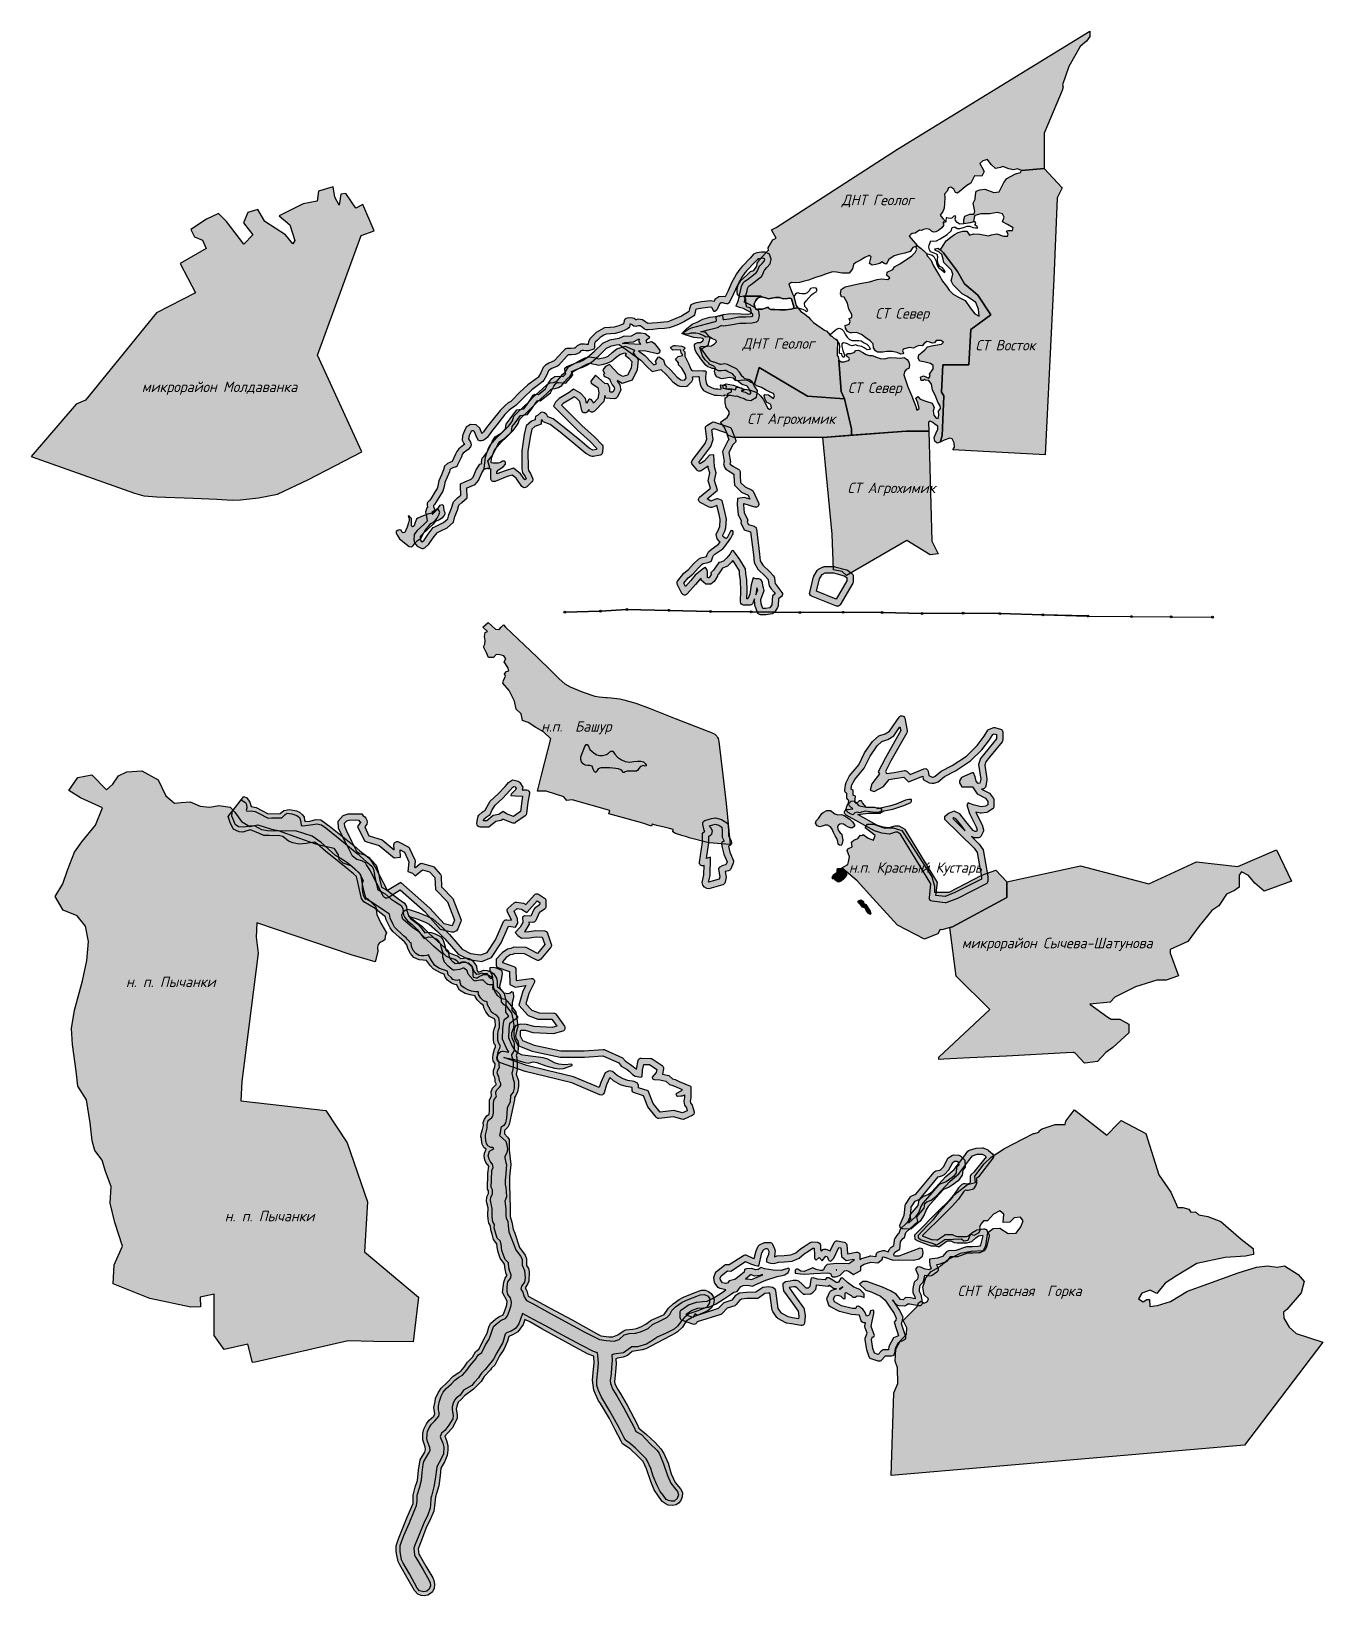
# Model space of a CAD drawing. Header units: millimetres. Extents: x 2240590 to 2246773, y 376344 to 383836.
import ezdxf

# ---------------------------------------------------------------- set-up
doc = ezdxf.new("R2010")
doc.units = ezdxf.units.MM
doc.layers.add('граница_н_п', color=7, linetype='Continuous', true_color=0x000000, transparency=0.5)
doc.layers.add('граница_н_п_штриховка', color=190, linetype='Continuous', transparency=0.8)
doc.layers.add('опора_ЛЭП_110', color=121, linetype='Continuous', transparency=0.9)
for name, color, linetype in [('ЛЭП_110', 121, 'Continuous'), ('ограничения_береговая защитная полоса', 4, 'Continuous'), ('ограничения_водоохранная зона', 5, 'Continuous'), ('ограничения_лесозащитная полоса', 109, 'Continuous'), ('пруды_штриховка', 127, 'Continuous')]:
    doc.layers.add(name, color=color, linetype=linetype)
doc.layers.add('обозначения н_п', color=7, linetype='Continuous', lineweight=50)
doc.layers.add('пруды', color=7, linetype='Continuous', true_color=0x000000)
doc.styles.add('GOST-2.304_Type-B_italic', font='GOST Common Italic.ttf')

msp = doc.modelspace()

# ---------------------------------------------------------------- texts
at = {"layer": 'обозначения н_п', "char_height": 50, "attachment_point": 1, "style": 'GOST-2.304_Type-B_italic'}
for s, width, insert in [('ДНТ Геолог', 848.268, (2244469.9, 383053.1)), ('СТ Север', 848.268, (2244631, 382510.4)), ('ДНТ Геолог', 848.268, (2243994.8, 382366.2)), ('СТ Восток', 848.268, (2245110.3, 382357.7)), ('микрорайон Молдаванка', 848.268, (2241119.2, 382158.4)), ('СТ Север', 848.268, (2244499.6, 382154.2)), ('СТ Агрохимик', 848.268, (2244017.6, 382005.5)), ('СТ Агрохимик', 848.268, (2244497.6, 381674.4)), ('н.п.  Башур', 848.268, (2243030.7, 380532.3)), ('н.п. Красный Кустарь', 848.268, (2244504.3, 379856.5)), ('микрорайон Сычева-Шатунова', 1277.176, (2245044.7, 379495)), ('н. п. Пычанки', 599.142, (2241043.4, 379309.1)), ('н. п. Пычанки', 599.142, (2241516.6, 378187.3)), ('СНТ Красная  Горка', 848.268, (2245024.8, 377829.1))]:
    msp.add_mtext_dynamic_manual_height_columns(s, width=width, gutter_width=12.5, heights=[0], dxfattribs=dict(at, insert=insert))

# ---------------------------------------------------------------- hatches: boundary and pattern name
at = {"layer": 'граница_н_п_штриховка'}
h = msp.add_hatch(color=256, dxfattribs=at)
h.dxf.hatch_style = 1
h.paths.add_polyline_path([(2244156.8, 382896.4), (2244737.8, 383271.8), (2245657.5, 383836.1), (2245657.5, 383810.5), (2245642.6, 383788.3), (2245611.4, 383762.5), (2245556.8, 383667.1), (2245527.4, 383579.5), (2245529.9, 383570.4), (2245524.7, 383552.2), (2245456, 383389.4), (2245439.9, 383347.5), (2245439.9, 383315.9), (2245439.9, 383210.7), (2245439.9, 383178.2), (2245330.1, 383169.3), (2245311.3, 383176.7), (2245292.5, 383173.3), (2245270.3, 383176.7), (2245241.9, 383188.7), (2245230.5, 383183), (2245206.1, 383179.6), (2245185, 383197.8), (2245168.6, 383221.6), (2245145.8, 383215.9), (2245131.6, 383202.3), (2245140.1, 383185.2), (2245152.6, 383165.3), (2245140.1, 383141.5), (2245104.9, 383143.7), (2245088.9, 383109.1), (2245069.5, 383097.3), (2245024.3, 383061.5), (2245015.4, 383064.3), (2245006.8, 383080), (2244993, 383088.9), (2244981.9, 383085.7), (2244975.2, 383070.4), (2244962.4, 383056.2), (2244963.1, 383040.5), (2244962.4, 383012.1), (2244960.2, 382989.7), (2244954, 382973.5), (2244940.7, 382956.1), (2244953.4, 382939.4), (2244969.1, 382922.9), (2244962.6, 382921.1), (2244956.1, 382922.9), (2244957.3, 382905.3), (2244949.7, 382895.3), (2244933.2, 382881.8), (2244920.9, 382875.3), (2244909.1, 382873.5), (2244900.3, 382878.2), (2244891.5, 382887.1), (2244876.2, 382890.6), (2244861.5, 382887.6), (2244852.7, 382882.4), (2244842.1, 382882.9), (2244822.1, 382870), (2244807.4, 382867.7), (2244800.4, 382863), (2244792.1, 382855.3), (2244830.4, 382810.1), (2244825.5, 382804.7), (2244810.3, 382801), (2244797.7, 382781.1), (2244772.3, 382773.3), (2244743.3, 382767.2), (2244720.3, 382760), (2244695.6, 382743.7), (2244687.1, 382729.2), (2244682.3, 382720.7), (2244672.6, 382724.3), (2244664.1, 382732.2), (2244652.7, 382723.7), (2244633.9, 382718.9), (2244615.2, 382716.5), (2244603.7, 382724.3), (2244611.6, 382756.3), (2244601.9, 382761.8), (2244580.2, 382752.1), (2244559.6, 382739.4), (2244537.9, 382728.6), (2244525.8, 382719.5), (2244522.2, 382698.4), (2244505.9, 382678.4), (2244472, 382678.4), (2244445.4, 382682.7), (2244425.3, 382683.8), (2244392.7, 382672.4), (2244371.5, 382664.5), (2244344.4, 382656.7), (2244311.7, 382644.6), (2244285.1, 382637.3), (2244267.6, 382632.5), (2244250.7, 382631.3), (2244229, 382633.1), (2244217.5, 382625.3), (2244226.5, 382599.3), (2244233.8, 382578.1), (2244240.6, 382565.8), (2244252.6, 382523.5), (2244259.1, 382511.6), (2244238.6, 382508.3), (2244241.2, 382515.8), (2244228.9, 382554.1), (2244222.4, 382558.1), (2244211.2, 382555.9), (2244189.5, 382554.5), (2244172.1, 382561), (2244153, 382561.7), (2244117.6, 382554.9), (2244106.4, 382559.6), (2244084.7, 382563.9), (2244084.7, 382567.2), (2244002.1, 382567.2), (2243983.2, 382564.7), (2243971.5, 382574.1), (2243969, 382588.7), (2243970.1, 382604.1), (2243974.1, 382621.7), (2243987, 382642.6), (2244014.4, 382666.4), (2244032.6, 382685.4), (2244049.8, 382691.2), (2244063.4, 382711.9), (2244065, 382726.4), (2244076.3, 382742.3), (2244092.1, 382758.8), (2244105.5, 382774.1), (2244119.8, 382788.1), (2244117.2, 382799.8), (2244140.7, 382836.7), (2244155.5, 382845.1), (2244133.9, 382885)])
h = msp.add_hatch(color=256, dxfattribs=at)
h.dxf.hatch_style = 1
h.paths.add_polyline_path([(2245439.9, 383178.2), (2245525.6, 383085.9), (2245501.9, 383038.5), (2245485.3, 382650.3), (2245444.3, 381807.8), (2245001.4, 381831.1), (2245010.7, 381844.1), (2245009.1, 381864.9), (2244999.5, 381884), (2244987.3, 381887.9), (2244959.9, 381877.7), (2244941.4, 381868.1), (2244951, 381898.7), (2244958.8, 382090.5), (2244947.1, 382107.2), (2244953.8, 382238.8), (2245078.8, 382238.8), (2245088.8, 382407.7), (2245183.8, 382477.6), (2245122.2, 382572.6), (2245057.2, 382625.9), (2245023.9, 382685.9), (2244957.2, 382775.9), (2244943.3, 382789.3), (2244955, 382810.4), (2244970.3, 382833.2), (2244992.5, 382850.2), (2245010.1, 382863.1), (2245027.7, 382872.5), (2245049.4, 382879), (2245068.8, 382879), (2245081.7, 382859.6), (2245102.8, 382865.5), (2245131, 382864.9), (2245172, 382856.1), (2245186.7, 382861.4), (2245212.5, 382865.5), (2245244.7, 382854.3), (2245262.9, 382854.9), (2245267, 382864.3), (2245258.8, 382879), (2245266.4, 382882.5), (2245288.1, 382882.5), (2245290.5, 382894.2), (2245263.5, 382910.6), (2245240, 382924.1), (2245247.3, 382946.6), (2245239.2, 382961.9), (2245213.8, 382967.9), (2245179.4, 382962.4), (2245135.8, 382961.7), (2245107.2, 382954.1), (2245103.3, 382944.7), (2245100.8, 382924.1), (2245084.9, 382919.4), (2245054.3, 382913.5), (2245054.9, 382932.7), (2245058.9, 382950.5), (2245082.9, 382959.6), (2245102.4, 382960.2), (2245107.5, 382972.8), (2245099, 383013.4), (2245108.1, 383032.3), (2245109.8, 383052.9), (2245113.8, 383070.7), (2245130.4, 383077.6), (2245155.6, 383080.4), (2245198.6, 383064.4), (2245223.2, 383067.8), (2245232.4, 383083.9), (2245245.5, 383112.5), (2245261, 383130.8), (2245302.2, 383153.7), (2245326.3, 383159.4), (2245330.1, 383169.3)])
h = msp.add_hatch(color=256, dxfattribs=at)
h.dxf.hatch_style = 1
h.paths.add_polyline_path([(2242172.5, 381821.8), (2241960.1, 382284.7), (2242170.2, 382858.2), (2242232.1, 382880.9), (2242176.8, 383006.2), (2242144.5, 382988.3), (2242096.8, 383059.8), (2242071.3, 383056.4), (2242064.5, 383003.7), (2242044, 383041.1), (2242034.7, 383091.3), (2241964.9, 383070.9), (2241958.9, 383023), (2241891.7, 383009.4), (2241776.8, 382951.6), (2241827.9, 382909.9), (2241852.5, 382834.2), (2241842.8, 382818), (2241807.1, 382861.4), (2241707.5, 382925.2), (2241675.2, 382982.2), (2241627.6, 382967.8), (2241606.3, 382918.4), (2241651.4, 382861.4), (2241608, 382817.2), (2241525.3, 382924.5), (2241486, 382963.8), (2241429.6, 382937.1), (2241354.2, 382886.2), (2241371.7, 382852.1), (2241409.9, 382835), (2241427.2, 382796.5), (2241302.2, 382724.1), (2241376.4, 382584), (2241188.9, 382487.2), (2240849, 382069.1), (2240804.6, 382051.1), (2240590.2, 381800.2), (2241085, 381623.5), (2241129.6, 381612.2), (2241190.6, 381606.6), (2241365.7, 381601), (2241479.2, 381595), (2241551.7, 381591.2), (2241591.6, 381591.9), (2241678.3, 381602.5), (2241768.3, 381618.8), (2241917.9, 381690)])
h = msp.add_hatch(color=256, dxfattribs=at)
h.dxf.hatch_style = 1
h.paths.add_polyline_path([(2244488.3, 382414.4), (2244486.5, 382427.7), (2244505.8, 382433.1), (2244510, 382446.9), (2244506.4, 382460.2), (2244517.8, 382466.2), (2244517.8, 382480.6), (2244504, 382505.3), (2244497.3, 382534.2), (2244482.3, 382562.5), (2244469.1, 382564.9), (2244464.7, 382579.1), (2244467.1, 382599), (2244486.4, 382612.3), (2244556.5, 382628.6), (2244603.6, 382635.9), (2244639.3, 382648), (2244660.4, 382650.4), (2244691.2, 382646.8), (2244700.3, 382655.2), (2244686.4, 382666.1), (2244687, 382682.4), (2244715.4, 382695.7), (2244722.7, 382708.6), (2244747.5, 382722.5), (2244779.5, 382742.5), (2244806.1, 382761.2), (2244821.2, 382776.3), (2244830.3, 382792.6), (2244825.5, 382804.7), (2244830.4, 382810.1), (2244849.8, 382796), (2244875.6, 382772.5), (2244879.3, 382760.4), (2244896.5, 382741.5), (2244910, 382712.6), (2244938.4, 382665.3), (2244952, 382639.9), (2244970.9, 382615.1), (2244985, 382596.8), (2245003.3, 382577.4), (2245025.8, 382563.8), (2245060.6, 382547.3), (2245085.4, 382511.8), (2245106.7, 382482.3), (2245128.5, 382471.7), (2245125.6, 382504.8), (2245111.4, 382536.6), (2245084.8, 382556.1), (2245067.1, 382567.9), (2245046.4, 382579.1), (2245029.9, 382595.1), (2245003.9, 382621.1), (2244994.5, 382641.1), (2244996.8, 382652.3), (2245002.2, 382672.4), (2244996.3, 382692.5), (2244978, 382709.6), (2244958.5, 382728.5), (2244955.2, 382745.1), (2244949.2, 382767.3), (2244934.2, 382779.5), (2244918.3, 382786.2), (2244916.2, 382793.6), (2244930.3, 382797.3), (2244943.3, 382789.3), (2244957.2, 382775.9), (2245023.9, 382685.9), (2245057.2, 382625.9), (2245122.2, 382572.6), (2245183.8, 382477.6), (2245088.8, 382407.7), (2245078.8, 382238.8), (2244953.8, 382238.8), (2244947.1, 382107.2), (2244958.8, 382090.5), (2244951, 381898.7), (2244941.4, 381868.1), (2244926.7, 381864.3), (2244915.9, 381873.2), (2244912, 381891.1), (2244921.6, 381913.4), (2244930.5, 381931.3), (2244929.9, 381944.7), (2244917.8, 381952.9), (2244906.9, 381963.2), (2244892.9, 381968.3), (2244885.8, 381963.8), (2244887, 381921.3), (2244778.2, 381921.3), (2244516.8, 381901.4), (2244516.8, 381932.1), (2244482.6, 382076.2), (2244467.2, 382111.7), (2244456.6, 382260.5), (2244467.2, 382252.9), (2244481.5, 382252.6), (2244495.8, 382257.8), (2244503.7, 382260.1), (2244507.1, 382266.9), (2244503.3, 382273.3), (2244495.4, 382277.8), (2244491.6, 382288), (2244499.2, 382293.2), (2244512, 382293.2), (2244530, 382298.1), (2244537.6, 382307.9), (2244550, 382308.3), (2244571.4, 382298.5), (2244586.5, 382288.7), (2244602.3, 382283.1), (2244615.1, 382283.1), (2244636.1, 382274.9), (2244654.7, 382268.4), (2244676.1, 382267.6), (2244692.7, 382272.5), (2244702.6, 382273.2), (2244732.7, 382272.5), (2244750.4, 382271), (2244769.3, 382273.2), (2244783.2, 382265), (2244791.5, 382251.4), (2244795.2, 382237.5), (2244790.7, 382221.7), (2244778.3, 382216.8), (2244770.4, 382205.9), (2244766.6, 382190.1), (2244787.1, 382133.5), (2244806.4, 382088.3), (2244825.1, 382039), (2244829.3, 382021.5), (2244840.1, 382029.4), (2244834.1, 382057.6), (2244825.1, 382078.7), (2244834.7, 382087.1), (2244844.9, 382075.1), (2244877.4, 382063.7), (2244903.3, 382055.2), (2244913, 382034.2), (2244908.2, 382016.1), (2244910.6, 381998.1), (2244921.5, 381982.9), (2244931.7, 381981.1), (2244934.7, 381998.5), (2244932.9, 382016.6), (2244942.6, 382030.4), (2244940.7, 382043.1), (2244929.9, 382059.3), (2244920.3, 382085.2), (2244904.6, 382118.9), (2244899.8, 382145.8), (2244887.7, 382164.4), (2244871.5, 382165), (2244865.5, 382169.8), (2244859.4, 382163.8), (2244851, 382163.2), (2244847.4, 382179.5), (2244861.2, 382186.1), (2244886.5, 382174.7), (2244893.8, 382184.9), (2244890.8, 382193.3), (2244908.2, 382220.4), (2244907.6, 382236.1), (2244895.6, 382245.7), (2244876.3, 382250.5), (2244863.7, 382252.9), (2244844.4, 382257.1), (2244836.6, 382271), (2244839, 382287.2), (2244855.2, 382299.3), (2244867.3, 382311.3), (2244880.5, 382325.7), (2244900.4, 382329.4), (2244928.7, 382334.2), (2244947.3, 382338.4), (2244957, 382347.4), (2244944.9, 382354.6), (2244922.7, 382355.8), (2244913.6, 382343.8), (2244903.4, 382342), (2244892.6, 382347.4), (2244877.5, 382351), (2244864.3, 382341.4), (2244855.8, 382330), (2244839, 382330.6), (2244824.5, 382325.1), (2244813.1, 382319.1), (2244795, 382322.1), (2244763.7, 382314.3), (2244761.3, 382306.5), (2244765.5, 382296.9), (2244762.5, 382291.4), (2244752.3, 382289.6), (2244735.4, 382297.5), (2244711.9, 382302.9), (2244686.6, 382302.9), (2244667.4, 382298.7), (2244640.9, 382298.7), (2244631.7, 382306), (2244622.1, 382319.9), (2244620.3, 382339.1), (2244606.5, 382354.2), (2244586, 382367.4), (2244564.9, 382384.3), (2244540.8, 382393.3), (2244519.2, 382392.7), (2244511.2, 382391.6), (2244497.3, 382398.8)])
h = msp.add_hatch(color=256, dxfattribs=at)
h.dxf.hatch_style = 1
h.paths.add_polyline_path([(2244074.7, 382225.3), (2244052.8, 382147.6), (2244036.7, 382154.9), (2244018.2, 382163.6), (2243995.3, 382165.8), (2243977.1, 382161.8), (2243959.2, 382165.4), (2243952, 382175.6), (2243931.6, 382178.5), (2243917.4, 382175.6), (2243894.8, 382172.3), (2243872.3, 382180.7), (2243863.5, 382193.6), (2243861.3, 382209.2), (2243865.3, 382224.5), (2243858.4, 382232.5), (2243835.8, 382241.2), (2243833.5, 382246.7), (2243816.4, 382262.7), (2243803.3, 382281.3), (2243798.6, 382297.3), (2243790.6, 382322), (2243797.1, 382326.4), (2243825.5, 382328.2), (2243845.9, 382330), (2243861.6, 382338.8), (2243871, 382349.7), (2243867, 382356.3), (2243851, 382362.9), (2243836.1, 382372.4), (2243819, 382371.6), (2243807.3, 382380), (2243789.8, 382387.6), (2243772, 382390.9), (2243748, 382390.9), (2243733.8, 382386.2), (2243716.7, 382386.5), (2243710.5, 382396), (2243726.5, 382410.6), (2243753.8, 382433.1), (2243777.4, 382443.8), (2243804.7, 382456.9), (2243839.3, 382467.5), (2243867.7, 382470), (2243904.1, 382480.6), (2243928.5, 382482.4), (2243952.2, 382485.4), (2243988.6, 382482.8), (2244020.6, 382482.1), (2244035.6, 382484.3), (2244038.8, 382494.4), (2244031.2, 382511.5), (2244016.3, 382514.5), (2244011.5, 382533), (2244010.5, 382554.8), (2244002.1, 382567.2), (2244084.7, 382567.2), (2244084.7, 382563.9), (2244067, 382557.8), (2244058.3, 382547.3), (2244051.4, 382530.7), (2244053.3, 382514.4), (2244060.5, 382504.3), (2244089.7, 382505.4), (2244112.5, 382514), (2244119.4, 382513.3), (2244122.6, 382507.5), (2244129.9, 382503.9), (2244149.4, 382503.6), (2244173.6, 382501.4), (2244200.3, 382501.8), (2244227.4, 382505.4), (2244238.6, 382508.3), (2244259.1, 382511.6), (2244274.1, 382494.9), (2244292.3, 382483.8), (2244310.3, 382467.1), (2244321.1, 382455.4), (2244335.5, 382441.5), (2244387.5, 382404.4), (2244398.6, 382399.3), (2244412.8, 382383.1), (2244415, 382379.5), (2244423.7, 382373.7), (2244432.1, 382366.4), (2244443.7, 382359.5), (2244449.5, 382354.8), (2244449.8, 382333.1), (2244448.3, 382316.6), (2244448.3, 382282.7), (2244452.5, 382277.4), (2244456.6, 382260.5), (2244467.2, 382111.7), (2244482.6, 382076.2), (2244306.3, 382088.6)])
h = msp.add_hatch(color=256, dxfattribs=at)
h.dxf.hatch_style = 1
h.paths.add_polyline_path([(2244379, 381890.9), (2243953.1, 381890.9), (2243924.1, 381902.6), (2243909, 381938.9), (2243889.9, 381964.8), (2243922.3, 381987), (2243931.7, 382003.3), (2243931.7, 382015.2), (2243916.5, 382035.2), (2243912.2, 382057.6), (2243912.2, 382080.3), (2243924.9, 382088.6), (2243924.9, 382101), (2243941.6, 382109.7), (2243941.6, 382119.9), (2243924.2, 382119.9), (2243902.7, 382125), (2243902.7, 382142.1), (2243917.3, 382148.3), (2243952.6, 382141.8), (2243998.1, 382124.3), (2244032.7, 382118.1), (2244063.3, 382105.7), (2244080.8, 382090.8), (2244094.2, 382073.7), (2244107.7, 382047.9), (2244115, 382033.3), (2244125.9, 382024.2), (2244133.2, 382032.2), (2244131.4, 382048.6), (2244119.4, 382055.2), (2244111, 382058.1), (2244101.9, 382077.7), (2244098.6, 382091.2), (2244101.9, 382097), (2244120.1, 382095.2), (2244136.8, 382082.1), (2244143.7, 382078.1), (2244148.5, 382090.1), (2244143, 382101), (2244130.6, 382106.5), (2244105.2, 382118.5), (2244085.5, 382130.5), (2244061.9, 382137.8), (2244052.8, 382147.6), (2244074.7, 382225.3), (2244306.3, 382088.6), (2244482.6, 382076.2), (2244516.8, 381932.1), (2244516.8, 381901.4)])
h = msp.add_hatch(color=256, dxfattribs=at)
h.dxf.hatch_style = 1
h.paths.add_polyline_path([(2244430, 381257.6), (2244423.5, 381428), (2244379, 381890.9), (2244778.2, 381921.3), (2244887, 381921.3), (2244901.2, 381394.3), (2244931.7, 381333.3), (2244893.6, 381328.2), (2244781, 381398.3), (2244493.2, 381229.7), (2244471.8, 381248.5)])
h = msp.add_hatch(color=256, dxfattribs=at)
h.dxf.hatch_style = 1
edge = h.paths.add_edge_path()
edge.add_line((2242752.5, 380982.5), (2242778.1, 381004.5))
edge.add_line((2242778.1, 381004.5), (2242813, 380973.4))
edge.add_line((2242813, 380973.4), (2242830.4, 380971.8))
edge.add_line((2242830.4, 380971.8), (2242840.2, 380982.8))
edge.add_line((2242840.2, 380982.8), (2242851.1, 380993.5))
edge.add_line((2242851.1, 380993.5), (2242860.8, 380982.9))
edge.add_line((2242860.8, 380982.9), (2242951.3, 380896.5))
edge.add_line((2242951.3, 380896.5), (2243010, 380840.9))
edge.add_line((2243010, 380840.9), (2243079.9, 380771.5))
edge.add_line((2243079.9, 380771.5), (2243117.2, 380734.4))
edge.add_line((2243117.2, 380734.4), (2243145.1, 380711.7))
edge.add_line((2243145.1, 380711.7), (2243170, 380696.2))
edge.add_line((2243170, 380696.2), (2243227, 380672.8))
edge.add_line((2243227, 380672.8), (2243288.7, 380652.3))
edge.add_line((2243288.7, 380652.3), (2243308.4, 380648.7))
edge.add_line((2243308.4, 380648.7), (2243340.3, 380646.4))
edge.add_line((2243340.3, 380646.4), (2243346.5, 380645.9))
edge.add_line((2243346.5, 380645.9), (2243366.2, 380644.6))
edge.add_line((2243366.2, 380644.6), (2243407.7, 380639.2))
edge.add_line((2243407.7, 380639.2), (2243427.2, 380634.7))
edge.add_line((2243427.2, 380634.7), (2243485.1, 380618))
edge.add_line((2243485.1, 380618), (2243553.2, 380593.5))
edge.add_line((2243553.2, 380593.5), (2243672.1, 380545.6))
edge.add_line((2243672.1, 380545.6), (2243800.3, 380495.1))
edge.add_line((2243800.3, 380495.1), (2243850.2, 380476.2))
edge.add_arc((2243832.4, 380429.4), 50, 6.73276, 69.21511, ccw=False)
edge.add_line((2243882.1, 380435.3), (2243901.1, 380274))
edge.add_line((2243901.1, 380274), (2243917.2, 380137.9))
edge.add_line((2243917.2, 380137.9), (2243936.5, 379941.6))
edge.add_line((2243936.5, 379941.6), (2243833.6, 379950))
edge.add_line((2243833.6, 379950), (2243740, 379973.2))
edge.add_line((2243740, 379973.2), (2243728.9, 379978.2))
edge.add_line((2243728.9, 379978.2), (2243702.8, 379984.8))
edge.add_line((2243702.8, 379984.8), (2243700.4, 379986.8))
edge.add_line((2243700.4, 379986.8), (2243675, 379995.2))
edge.add_line((2243675, 379995.2), (2243661.4, 380002))
edge.add_line((2243661.4, 380002), (2243663.7, 380013.4))
edge.add_line((2243663.7, 380013.4), (2243646, 380019))
edge.add_line((2243646, 380019), (2243620.2, 380025.1))
edge.add_line((2243620.2, 380025.1), (2243584.2, 380032.3))
edge.add_line((2243584.2, 380032.3), (2243562.2, 380039.5))
edge.add_line((2243562.2, 380039.5), (2243559.6, 380030))
edge.add_line((2243559.6, 380030), (2243517.1, 380043.3))
edge.add_line((2243517.1, 380043.3), (2243443.4, 380064.2))
edge.add_line((2243443.4, 380064.2), (2243354.7, 380088.1))
edge.add_line((2243354.7, 380088.1), (2243359.6, 380104.2))
edge.add_line((2243359.6, 380104.2), (2243180.3, 380156))
edge.add_line((2243180.3, 380156), (2243154.1, 380152.7))
edge.add_line((2243154.1, 380152.7), (2243139.2, 380170))
edge.add_line((2243139.2, 380170), (2243055, 380196.5))
edge.add_line((2243055, 380196.5), (2243013.1, 380197.3))
edge.add_line((2243013.1, 380197.3), (2243034.2, 380279.7))
edge.add_line((2243034.2, 380279.7), (2243077.1, 380447.2))
edge.add_line((2243077.1, 380447.2), (2243042.8, 380481.2))
edge.add_line((2243042.8, 380481.2), (2243005.9, 380502.5))
edge.add_line((2243005.9, 380502.5), (2242969.1, 380525.7))
edge.add_line((2242969.1, 380525.7), (2242941, 380535.4))
edge.add_line((2242941, 380535.4), (2242935.2, 380567.4))
edge.add_line((2242935.2, 380567.4), (2242911, 380590.6))
edge.add_line((2242911, 380590.6), (2242903.3, 380628.4))
edge.add_line((2242903.3, 380628.4), (2242878.1, 380679.7))
edge.add_line((2242878.1, 380679.7), (2242846.9, 380713.8))
edge.add_line((2242846.9, 380713.8), (2242850.3, 380727.8))
edge.add_line((2242850.3, 380727.8), (2242860.1, 380747.5))
edge.add_line((2242860.1, 380747.5), (2242856, 380759.3))
edge.add_line((2242856, 380759.3), (2242865.8, 380770.6))
edge.add_line((2242865.8, 380770.6), (2242876.4, 380773.7))
edge.add_line((2242876.4, 380773.7), (2242872.3, 380790))
edge.add_line((2242872.3, 380790), (2242854.5, 380816.5))
edge.add_line((2242854.5, 380816.5), (2242861.3, 380830.6))
edge.add_line((2242861.3, 380830.6), (2242852.5, 380844.9))
edge.add_line((2242852.5, 380844.9), (2242832.8, 380849.5))
edge.add_line((2242832.8, 380849.5), (2242815, 380851))
edge.add_line((2242815, 380851), (2242803.7, 380836.6))
edge.add_line((2242803.7, 380836.6), (2242779.4, 380837.8))
edge.add_line((2242779.4, 380837.8), (2242770, 380859.7))
edge.add_line((2242770, 380859.7), (2242754.8, 380887.7))
edge.add_line((2242754.8, 380887.7), (2242761.6, 380901))
edge.add_line((2242761.6, 380901), (2242762.8, 380918.8))
edge.add_line((2242762.8, 380918.8), (2242759.4, 380937.7))
edge.add_line((2242759.4, 380937.7), (2242763.5, 380956.7))
edge.add_line((2242763.5, 380956.7), (2242773.6, 380962.3))
edge.add_line((2242773.6, 380962.3), (2242752.5, 380982.5))
h = msp.add_hatch(color=256, dxfattribs=at)
h.dxf.hatch_style = 1
h.paths.add_polyline_path([(2241627.3, 377549.5), (2241513.1, 377522.8), (2241465.6, 377589.7), (2241465, 377787.6), (2241398.7, 377774.6), (2241400.7, 377727.9), (2241353.9, 377725.9), (2241157.2, 377767.7), (2240982.5, 377837.9), (2240986.4, 377928.5), (2241027.3, 378018.1), (2240989.4, 378131), (2240967, 378224.5), (2240971.8, 378303.3), (2240945.5, 378375.8), (2240929, 378429.4), (2240894.9, 378477.1), (2240881.2, 378522.8), (2240871.5, 378608.7), (2240854, 378718.7), (2240813.1, 378784), (2240805.2, 378856.4), (2240787.7, 378983.9), (2240782.8, 379059.9), (2240796.4, 379148.5), (2240835.4, 379288.2), (2240855.9, 379386.6), (2240863.7, 379477.1), (2240850, 379550.8), (2240809.5, 379600.6), (2240742.9, 379627.4), (2240704.1, 379693), (2240741.9, 379752.7), (2240762.8, 379818.3), (2240796.6, 379904.7), (2240832.4, 379953.9), (2240897, 380034.4), (2240931.8, 380117.9), (2240826.4, 380164.6), (2240769.8, 380200.4), (2240812.5, 380262), (2240880.1, 380274.9), (2240950.7, 380204.3), (2240980.5, 380230.2), (2241007.4, 380270.9), (2241048.1, 380289.8), (2241119.7, 380293.8), (2241197.2, 380251), (2241234, 380174.5), (2241275.8, 380139.7), (2241307.6, 380142.7), (2241351.3, 380146.7), (2241398, 380125.8), (2241444.8, 380120.9), (2241488.5, 380127.8), (2241542.6, 380119.8), (2241564.5, 380095.9), (2241596.3, 380052.2), (2241637.1, 380027.3), (2241674.8, 380036.3), (2241739.4, 380014.4), (2241772.2, 380009.4), (2241869.7, 379973.7), (2241951.5, 379944.7), (2242038, 379923.8), (2242059.9, 379892), (2242062.7, 379870.7), (2242082.1, 379853.7), (2242123.9, 379838.8), (2242161.9, 379804.2), (2242168.1, 379789.3), (2242178.2, 379770.1), (2242174.5, 379754.4), (2242174.5, 379732.6), (2242176, 379711.5), (2242178.2, 379699.4), (2242188.6, 379680.2), (2242199.4, 379682.9), (2242238.9, 379642.9), (2242244.5, 379606.6), (2242263.5, 379564.7), (2242290, 379518.4), (2242284.4, 379502.6), (2242282.8, 379485.6), (2242270.6, 379476.9), (2242258.3, 379472.6), (2242250.8, 379462.7), (2242247.3, 379449.3), (2242249.2, 379429.5), (2242235.8, 379380.6), (2242121.5, 379413.5), (2241669.6, 379567.2), (2241667.5, 379497.4), (2241675.6, 379421.4), (2241598, 378807), (2241593.1, 378714.4), (2242000.6, 378667.5), (2242102.5, 378512.3), (2242199.6, 378230.2), (2242185, 377990.9), (2242443.7, 377774.3), (2242418, 377560.3), (2242230.4, 377561.9), (2242107.5, 377565.1), (2241661.2, 377463.3), (2241649.5, 377460.8)])
h = msp.add_hatch(color=256, dxfattribs=at)
h.dxf.hatch_style = 1
h.paths.add_polyline_path([(2244593.8, 380038.4), (2244621.8, 380039), (2244671.4, 380022.1), (2244716.5, 380022.1), (2244758.3, 380008.1), (2244793.9, 379953), (2244901.3, 379786.6), (2244914.8, 379741.6), (2244914.8, 379713.4), (2244984.7, 379713.4), (2245140.2, 379794.5), (2245208, 379818.8), (2245260.3, 379762.2), (2245260.3, 379687.3), (2245000.1, 379547.3), (2244949.8, 379532.9), (2244941, 379535.4), (2244930.5, 379513.6), (2244918.1, 379509.7), (2244866.5, 379487.8), (2244736.3, 379555), (2244619.3, 379684.3), (2244543.7, 379767.7), (2244471.1, 379829.5), (2244498.5, 379846.6), (2244502.8, 379858.6), (2244507.1, 379882.2), (2244496.7, 379912.7), (2244499.6, 379920.4), (2244519.3, 379930.8), (2244516.9, 379953.1), (2244528, 379963.1), (2244547.9, 379970.6), (2244560.6, 379987.1), (2244567.6, 379984.3), (2244572.9, 379990.3), (2244596.4, 379972.7), (2244622.3, 379961.9), (2244630.9, 379984.8), (2244582.6, 380021.7)])
h = msp.add_hatch(color=256, dxfattribs=at)
h.dxf.hatch_style = 1
edge = h.paths.add_edge_path()
edge.add_line((2245260.3, 379762.2), (2245613.6, 379838.8))
edge.add_line((2245613.6, 379838.8), (2245940.6, 379753.9))
edge.add_line((2245940.6, 379753.9), (2246168.5, 379858.1))
edge.add_line((2246168.5, 379858.1), (2246365.9, 379835.9))
edge.add_line((2246365.9, 379835.9), (2246551.5, 379915.7))
edge.add_line((2246551.5, 379915.7), (2246623.9, 379766.6))
edge.add_line((2246623.9, 379766.6), (2246492.1, 379719))
edge.add_line((2246492.1, 379719), (2246447.3, 379756.3))
edge.add_line((2246447.3, 379756.3), (2246416.9, 379793.5))
edge.add_line((2246416.9, 379793.5), (2246384.5, 379810.8))
edge.add_line((2246384.5, 379810.8), (2246372.7, 379794.9))
edge.add_line((2246372.7, 379794.9), (2246372.7, 379757.7))
edge.add_line((2246372.7, 379757.7), (2246372.7, 379737))
edge.add_line((2246372.7, 379737), (2246350.6, 379721.1))
edge.add_line((2246350.6, 379721.1), (2246312, 379704.5))
edge.add_line((2246312, 379704.5), (2246275.4, 379648.6))
edge.add_line((2246275.4, 379648.6), (2246242.3, 379625.2))
edge.add_line((2246242.3, 379625.2), (2246180, 379549.7))
edge.add_line((2246180, 379549.7), (2246126.9, 379476.6))
edge.add_line((2246126.9, 379476.6), (2246042.7, 379439.3))
edge.add_line((2246042.7, 379439.3), (2246042.7, 379421.4))
edge.add_line((2246042.7, 379421.4), (2246082.7, 379312.8))
edge.add_line((2246082.7, 379312.8), (2246024, 379292.8))
edge.add_line((2246024, 379292.8), (2245979.1, 379292.8))
edge.add_line((2245979.1, 379292.8), (2245876.7, 379260.9))
edge.add_line((2245876.7, 379260.9), (2245778, 379209.9))
edge.add_line((2245778, 379209.9), (2245755.2, 379186.4))
edge.add_line((2245755.2, 379186.4), (2245657.2, 379177.5))
edge.add_line((2245657.2, 379177.5), (2245744, 379114.5))
edge.add_line((2245744, 379114.5), (2245760.6, 379104.8))
edge.add_line((2245760.6, 379104.8), (2245802, 379104.8))
edge.add_line((2245802, 379104.8), (2245844.8, 379080.7))
edge.add_line((2245844.8, 379080.7), (2245844.8, 379040))
edge.add_line((2245844.8, 379040), (2245768.2, 378970.3))
edge.add_line((2245768.2, 378970.3), (2245734.4, 378945.4))
edge.add_line((2245734.4, 378945.4), (2245695.1, 378902.5))
edge.add_line((2245695.1, 378902.5), (2245646.6, 378896.8))
edge.add_line((2245646.6, 378896.8), (2245632.1, 378895.1))
edge.add_line((2245632.1, 378895.1), (2245589.8, 378940.3))
edge.add_arc((2245578.7, 378929.7), 15.3, 43.42164, 94.90024)
edge.add_line((2245577.4, 378945), (2245545, 378943.4))
edge.add_line((2245545, 378943.4), (2245258.8, 378928.7))
edge.add_line((2245258.8, 378928.7), (2245082.6, 378919.8))
edge.add_line((2245082.6, 378919.8), (2244958.7, 378913.4))
edge.add_line((2244958.7, 378913.4), (2244934.9, 378912.2))
edge.add_line((2244934.9, 378912.2), (2244935.7, 378923.1))
edge.add_line((2244935.7, 378923.1), (2245178.5, 379152.1))
edge.add_line((2245178.5, 379152.1), (2245017.5, 379311.2))
edge.add_line((2245017.5, 379311.2), (2244988.3, 379543.9))
edge.add_line((2244988.3, 379543.9), (2245000.1, 379547.3))
edge.add_line((2245000.1, 379547.3), (2245260.3, 379687.3))
edge.add_line((2245260.3, 379687.3), (2245260.3, 379762.2))
h = msp.add_hatch(color=256, dxfattribs=at)
h.dxf.hatch_style = 1
h.paths.add_polyline_path([(2245185.8, 378444.6), (2245249.4, 378486.1), (2245339.3, 378531.6), (2245387.4, 378557.5), (2245393.2, 378557.5), (2245414.3, 378564.9), (2245417.6, 378572.7), (2245429.8, 378580.3), (2245491.8, 378601.6), (2245539.8, 378601.6), (2245542.6, 378616.2), (2245567.3, 378649.1), (2245583.9, 378671.1), (2245738.6, 378550.3), (2245792.6, 378604.8), (2245808.6, 378619.5), (2245925.6, 378557.3), (2245987.9, 378359.7), (2246044.9, 378277.1), (2246072.6, 378215.9), (2246077, 378203.2), (2246103, 378203), (2246131.1, 378195), (2246142.1, 378180.9), (2246163.1, 378181.9), (2246179.1, 378168.9), (2246222.2, 378160.9), (2246284.7, 378136.6), (2246381.8, 378051.5), (2246439.9, 378006.4), (2246441.9, 377978.4), (2246402.8, 377970.4), (2246305.7, 377963.3), (2246169.5, 377935.3), (2246072.3, 377876.2), (2246019.2, 377841.2), (2245978.2, 377791.1), (2245946.1, 377807.1), (2245907, 377793.1), (2245890.1, 377766.4), (2245912.6, 377751), (2245931.1, 377763.1), (2245943.1, 377763.1), (2245945.1, 377730), (2245981.2, 377734), (2246043.3, 377753.1), (2246125.4, 377802.1), (2246222.6, 377838.2), (2246367.8, 377891.2), (2246455.9, 377918.3), (2246509, 377924.3), (2246555.1, 377918.3), (2246589.1, 377924.3), (2246655.4, 377882.9), (2246684.5, 377848.8), (2246669.5, 377794.8), (2246600.3, 377714.6), (2246585.3, 377702.6), (2246587.3, 377673.6), (2246612.4, 377630.5), (2246645.4, 377600.5), (2246772.6, 377558.4), (2246398, 377065.3), (2244706.6, 376919.4), (2244719.4, 377316.4), (2244738.5, 377360.2), (2244737.5, 377434.8), (2244725.3, 377467.1), (2244728.4, 377525.6), (2244751.6, 377566.9), (2244779.8, 377595.1), (2244781.8, 377627.6), (2244764.7, 377662.9), (2244831.3, 377729.5), (2244837.3, 377747.6), (2244849.9, 377754.3), (2244864.7, 377745.4), (2244880.7, 377752.5), (2244885.6, 377765.6), (2244864.5, 377784.8), (2244857.8, 377822.5), (2244873.3, 377866.5), (2244898.7, 377896.1), (2244923.7, 377910.8), (2244943.6, 377923.9), (2244980.5, 377955.6), (2245038.5, 377984.6), (2245089.8, 377994.3), (2245148.6, 377998.2), (2245160.5, 378021.6), (2245169.3, 378084), (2245194.7, 378103.4), (2245226.2, 378104.3), (2245266.3, 378078.9), (2245304.8, 378080.9), (2245327.8, 378111.4), (2245338.9, 378140), (2245325.8, 378157.5), (2245295.3, 378153.5), (2245274.6, 378132.5), (2245242.1, 378132.1), (2245245.6, 378171), (2245227, 378187.3), (2245196, 378171), (2245167.2, 378139.8), (2245148.3, 378138.9), (2245136.4, 378123.5), (2245130, 378109.4), (2245132.3, 378098.6), (2245125.7, 378081.4), (2245103.2, 378069.5), (2245087.2, 378076), (2245079.5, 378061.8), (2245073, 378045.8), (2245055.2, 378042.2), (2245044, 378051.5), (2244963.8, 378049.3), (2244925.3, 378023.3), (2244903.9, 378031), (2244847, 378048.7), (2244836.9, 378056.5), (2244837.5, 378071.3), (2244878.4, 378115.7), (2244908.7, 378145.4), (2244937.5, 378182.2), (2245002.1, 378253.3), (2244995.3, 378248.9), (2245023.1, 378275.5), (2245072.3, 378313.6), (2245111.2, 378322.4), (2245107.5, 378353.2), (2245152.6, 378411.9)])
at = {"layer": 'ограничения_береговая защитная полоса', "transparency": 33554508}
h = msp.add_hatch(color=256, dxfattribs=at)
h.dxf.hatch_style = 1
h.paths.add_polyline_path([(2241551.7, 380099.7), (2241595.5, 380155.1), (2241615.4, 380143.1), (2241620.8, 380133.2), (2241621.5, 380115.9), (2241618.1, 380106.6), (2241620.4, 380102.9), (2241627.1, 380101.8), (2241643.1, 380103.7), (2241662.3, 380099.1), (2241677.9, 380091.9), (2241724.3, 380067.2), (2241740.1, 380068.9), (2241777.8, 380069.5), (2241790.2, 380068.7), (2241805.1, 380085.5), (2241815.2, 380091.4), (2241836.7, 380088.3), (2241862, 380080.3), (2241874.6, 380071.8), (2241879.4, 380056.2), (2241881.5, 380034.8), (2241886.3, 380030.9), (2241901.2, 380032.4), (2241937.8, 380037.9), (2241957.6, 380041.4), (2241979.7, 380035.8), (2241999.9, 380021), (2242085, 379952.3), (2242149.6, 379898.7), (2242193.8, 379860.4), (2242209.2, 379847.8), (2242221.3, 379836.8), (2242228.3, 379821.4), (2242233.3, 379798.3), (2242232.1, 379800.4), (2242246.7, 379737.5), (2242249.5, 379725.8), (2242270.6, 379713.2), (2242284.5, 379706.2), (2242312.1, 379682.2), (2242331.2, 379669.3), (2242347.4, 379658.1), (2242361, 379650.1), (2242368.8, 379635.5), (2242371.1, 379615.8), (2242372.4, 379604.4), (2242378.5, 379592.2), (2242391.7, 379576.4), (2242412.8, 379559.1), (2242438.2, 379535.4), (2242450.1, 379519.5), (2242468.1, 379495.2), (2242471.5, 379492.2), (2242491.5, 379499.6), (2242511.5, 379498.5), (2242530.9, 379488.4), (2242541.7, 379478.6), (2242547, 379466.2), (2242551.2, 379453.5), (2242556.5, 379432.1), (2242560.5, 379423.7), (2242576.6, 379407.4), (2242594.4, 379398.7), (2242618.4, 379392.1), (2242629.6, 379385.1), (2242636.1, 379373.7), (2242639.3, 379371.8), (2242656.6, 379377.9), (2242666.8, 379379), (2242682.8, 379375.8), (2242696.9, 379362.7), (2242703, 379344.7), (2242704.1, 379329), (2242704.3, 379312.1), (2242707.5, 379306.2), (2242717.6, 379303), (2242725.4, 379302.8), (2242734.3, 379309.6), (2242752.1, 379317.4), (2242761.6, 379318.9), (2242775.9, 379317.4), (2242789.6, 379308.9), (2242797.8, 379298.4), (2242800.8, 379282.9), (2242801.6, 379270.7), (2242798.5, 379256.9), (2242799.1, 379247.6), (2242813.7, 379244), (2242830, 379227.4), (2242838.3, 379213.5), (2242838.9, 379198.5), (2242838.9, 379187.7), (2242847.1, 379179.5), (2242864.2, 379169.5), (2242880.1, 379147.3), (2242889.5, 379136), (2242895.4, 379106.8), (2242900, 379075.6), (2242896.4, 379059.2), (2242889.7, 379037.8), (2242888.4, 379025.4), (2242890.3, 379015.4), (2242896.2, 379004), (2242900.6, 378996.2), (2242901.9, 378983.1), (2242901.1, 378955.5), (2242893.5, 378942), (2242889.2, 378934), (2242891.4, 378922.8), (2242896.6, 378911.8), (2242897.1, 378877.4), (2242893.3, 378856.9), (2242890.5, 378847.2), (2242893.5, 378830.5), (2242899.4, 378813.7), (2242902.6, 378803.6), (2242901.5, 378774.4), (2242896.5, 378756.2), (2242884.4, 378739.6), (2242882, 378710), (2242868.9, 378678.3), (2242864.5, 378631.7), (2242860.5, 378609.3), (2242852.7, 378596.8), (2242838.7, 378586.7), (2242834.2, 378559.3), (2242831.3, 378548.8), (2242848, 378534), (2242861.7, 378520.9), (2242866.8, 378503.1), (2242870, 378483.4), (2242866.8, 378466.4), (2242857.9, 378446.1), (2242856.8, 378440.8), (2242859.8, 378425.6), (2242864.9, 378408.3), (2242864, 378389.6), (2242861.7, 378363), (2242859, 378333.6), (2242858.3, 378314.1), (2242861.9, 378298.6), (2242864.2, 378279.8), (2242865.3, 378253.8), (2242857.1, 378233.9), (2242858.1, 378222.9), (2242861.9, 378195.3), (2242861.3, 378167.2), (2242863, 378152.4), (2242871.4, 378138.4), (2242872.7, 378114.8), (2242876.5, 378087), (2242910.1, 378000.9), (2242932.7, 377969.6), (2242940.8, 377956), (2242940.8, 377927.4), (2242951.1, 377901.5), (2242953.8, 377866.3), (2242950.6, 377845.6), (2242936.5, 377826.7), (2242934.4, 377812.6), (2242943, 377798), (2242950, 377775.9), (2242960.4, 377758.4), (2242993.4, 377741.6), (2243062.2, 377703.7), (2243128.6, 377666.9), (2243239.6, 377606.9), (2243310, 377570.6), (2243342.4, 377565.7), (2243381.3, 377563.6), (2243404, 377570.9), (2243428, 377592.9), (2243452.7, 377600), (2243482.5, 377602), (2243506.3, 377608.2), (2243543.2, 377624.4), (2243564.9, 377643.7), (2243598.2, 377658.4), (2243632.1, 377676.6), (2243646.9, 377691.2), (2243657.1, 377710.2), (2243674.9, 377727.2), (2243706.7, 377749.5), (2243735.1, 377762.1), (2243776.4, 377778.7), (2243791.9, 377785.9), (2243810.8, 377787.2), (2243828.1, 377780.4), (2243836.6, 377768.6), (2243837.2, 377746.2), (2243823.7, 377726.3), (2243781, 377708.3), (2243738.8, 377693.6), (2243715.5, 377675.3), (2243705, 377661.8), (2243683.3, 377635.4), (2243668.4, 377620.8), (2243626.1, 377599.8), (2243589, 377583.8), (2243556.2, 377561.1), (2243534.9, 377548.6), (2243491.9, 377536), (2243464.9, 377535.6), (2243436.8, 377515.6), (2243424.9, 377507.5), (2243378.5, 377501.8), (2243369.1, 377498.4), (2243370.8, 377471.9), (2243368, 377436.7), (2243366.4, 377406.5), (2243362, 377374.3), (2243362.6, 377360.5), (2243374.8, 377332.1), (2243393.5, 377300.7), (2243424.6, 377245.8), (2243451.1, 377197.5), (2243476.1, 377149.1), (2243484.6, 377130.5), (2243511.7, 377115.9), (2243553, 377072.3), (2243584.3, 377040.6), (2243595.4, 377027.4), (2243616.4, 376975.9), (2243635.4, 376920.1), (2243652.4, 376882.6), (2243669, 376861.3), (2243684.5, 376843), (2243687.9, 376827.8), (2243682.9, 376809.5), (2243668.6, 376797.3), (2243654.1, 376796.3), (2243640.5, 376800.4), (2243630, 376805.1), (2243614.5, 376825.4), (2243601.6, 376842.7), (2243584.3, 376874.5), (2243566.7, 376916.2), (2243555.6, 376953.4), (2243539.3, 376992.5), (2243533.8, 377000.3), (2243482.4, 377050.4), (2243459.5, 377072.2), (2243435.1, 377089.4), (2243429, 377099.6), (2243404, 377149), (2243360.6, 377227.4), (2243320, 377295.8), (2243305, 377326.5), (2243297.9, 377351.2), (2243297.9, 377376.6), (2243302.3, 377421.6), (2243306, 377457.3), (2243302.6, 377494.6), (2243300.6, 377507.1), (2243281.6, 377513.2), (2243225.4, 377542.6), (2243175.1, 377569.8), (2243111.8, 377603), (2243086.9, 377618.3), (2243054.7, 377635.3), (2242994.1, 377667.4), (2242942.2, 377695.9), (2242923.9, 377646.5), (2242907.7, 377624.5), (2242887.7, 377610.6), (2242865.7, 377603.1), (2242859.1, 377596.2), (2242847, 377556.3), (2242819.2, 377506.8), (2242802.2, 377477.2), (2242763.6, 377427.1), (2242747, 377411.9), (2242740.6, 377403.4), (2242731.8, 377387.8), (2242709.8, 377365.5), (2242699.1, 377351.5), (2242659.5, 377328.8), (2242642.6, 377304.4), (2242623.6, 377289.8), (2242616.5, 377281), (2242609.7, 377266.8), (2242605.6, 377249.1), (2242604.6, 377234.5), (2242609.6, 377207.1), (2242608.3, 377191.9), (2242589.7, 377161.1), (2242570, 377135.3), (2242554.7, 377122), (2242548.2, 377106.4), (2242550.3, 377096.9), (2242560.4, 377074.6), (2242565.8, 377055.9), (2242563.5, 377023.4), (2242548.9, 376992.9), (2242537, 376971.8), (2242531.2, 376959.7), (2242523.8, 376902.1), (2242517.5, 376866.2), (2242505.4, 376820.2), (2242502.7, 376811.8), (2242501.7, 376780.1), (2242499.6, 376763.2), (2242488.4, 376731.7), (2242468.9, 376691.3), (2242445.7, 376633.1), (2242426.2, 376586.7), (2242421.5, 376571.9), (2242424.8, 376538.8), (2242431.4, 376527.6), (2242465.8, 376467.7), (2242492.6, 376420), (2242500, 376405.9), (2242501, 376391.3), (2242495.3, 376375.1), (2242484.4, 376366.2), (2242469.2, 376363.2), (2242449.3, 376367.8), (2242437.8, 376381.1), (2242400.7, 376449.3), (2242369.1, 376503.4), (2242362.8, 376516.9), (2242355.8, 376556), (2242356.1, 376584.5), (2242374, 376633), (2242399.5, 376690.6), (2242426.7, 376757.3), (2242435, 376776.2), (2242438.3, 376798.4), (2242438.3, 376826.2), (2242448.5, 376860.6), (2242458.9, 376897.6), (2242462.2, 376933.7), (2242466.1, 376972.4), (2242470.1, 376987.3), (2242492, 377024.7), (2242499.6, 377039.8), (2242498.3, 377053.3), (2242487.7, 377082.1), (2242483.7, 377097), (2242484.7, 377117.2), (2242487.4, 377131.1), (2242495, 377147.7), (2242506.2, 377165.9), (2242522.2, 377181.9), (2242541, 377204.8), (2242542.3, 377211.4), (2242542.3, 377222), (2242540, 377234.9), (2242539.4, 377253.4), (2242544.7, 377276.4), (2242552.3, 377299.9), (2242562.5, 377319.1), (2242576.9, 377336.7), (2242601.4, 377358.2), (2242617.9, 377376.5), (2242637.5, 377390.4), (2242653.8, 377400.4), (2242676, 377424.5), (2242691.2, 377447.4), (2242711, 377468.6), (2242719.8, 377480.3), (2242722.7, 377488.5), (2242731, 377498.5), (2242747.6, 377509.7), (2242765.4, 377545.8), (2242782.3, 377573.6), (2242792, 377600), (2242803.6, 377634.1), (2242815.2, 377645.3), (2242840, 377663.2), (2242860, 377672.2), (2242870.6, 377685.1), (2242879.9, 377710.9), (2242886.8, 377734.1), (2242888.5, 377750.3), (2242884.5, 377770.9), (2242872.2, 377787.2), (2242867.9, 377801.8), (2242868.3, 377823.3), (2242872.2, 377847.4), (2242885.8, 377867.3), (2242887.8, 377880.7), (2242881.9, 377896.9), (2242876.9, 377914.8), (2242874.9, 377938), (2242858, 377954.2), (2242850.1, 377975.1), (2242843.4, 377997.7), (2242839.1, 378027.2), (2242834.2, 378044.1), (2242820.9, 378057), (2242812, 378083.8), (2242806, 378105.7), (2242807, 378121.4), (2242799.4, 378134.9), (2242796.1, 378159.1), (2242796.7, 378197.8), (2242792.1, 378221.5), (2242787.8, 378237.7), (2242790.4, 378250.6), (2242798.4, 378268.1), (2242797.4, 378287.3), (2242792.4, 378301.2), (2242793.4, 378334.8), (2242795.4, 378380.1), (2242800.7, 378395.1), (2242798, 378410.7), (2242787.8, 378421.9), (2242782.2, 378434.2), (2242776.9, 378451.1), (2242783.5, 378472.4), (2242795, 378480), (2242805, 378485.9), (2242799.3, 378490.6), (2242790.4, 378490.9), (2242775.5, 378499.2), (2242769.9, 378510.1), (2242765.9, 378524), (2242764.2, 378541.7), (2242764.6, 378551.3), (2242772.5, 378583.7), (2242773.2, 378600.3), (2242777.8, 378619.8), (2242794.4, 378635.1), (2242800, 378641.3), (2242802.7, 378657), (2242803, 378687.2), (2242803.6, 378705.4), (2242806.3, 378720.9), (2242813.6, 378729.5), (2242816.9, 378738.5), (2242814.2, 378746.8), (2242814.2, 378757.3), (2242820.2, 378768.1), (2242831.1, 378779.7), (2242837.7, 378788.3), (2242837.4, 378797.5), (2242832.1, 378810.1), (2242830.1, 378820.7), (2242829.1, 378830.6), (2242823.5, 378838.3), (2242821.2, 378848.8), (2242824.2, 378861.4), (2242831.4, 378873.2), (2242830.5, 378887.7), (2242829.8, 378898.3), (2242822.2, 378906.3), (2242819.2, 378920.2), (2242821.5, 378932.8), (2242825.5, 378950.6), (2242830.8, 378960.2), (2242836.7, 378975.6), (2242830.5, 378987.2), (2242824.2, 379002.7), (2242824.2, 379021.3), (2242824.2, 379035.8), (2242826.8, 379054), (2242832.4, 379065.1), (2242831.4, 379087.3), (2242830.1, 379103.5), (2242827.8, 379111.1), (2242821.2, 379120.7), (2242811.6, 379127.7), (2242800.3, 379133.6), (2242791.1, 379140.2), (2242786.4, 379150.8), (2242773.8, 379173.8), (2242772.5, 379188.7), (2242755.6, 379193.7), (2242742.7, 379205.9), (2242731.8, 379223.8), (2242730.5, 379236.7), (2242717.2, 379236.4), (2242697.4, 379239.7), (2242683, 379243.7), (2242666.1, 379253.6), (2242648.9, 379265.6), (2242645.2, 379276.8), (2242641.6, 379293.7), (2242629.7, 379290.4), (2242618.8, 379292), (2242608.2, 379296), (2242599.6, 379305), (2242585.5, 379318.3), (2242582.9, 379334.6), (2242578.2, 379336.5), (2242563.7, 379341.5), (2242545.1, 379348.5), (2242522.6, 379363), (2242506.7, 379385.9), (2242495.2, 379405.4), (2242493.1, 379413.1), (2242483.8, 379410.2), (2242470.2, 379409.2), (2242458.6, 379408.2), (2242447.7, 379410.5), (2242431.8, 379419.1), (2242418.9, 379434.7), (2242410.5, 379453.6), (2242409.5, 379470.8), (2242402.9, 379472.1), (2242398.6, 379478.8), (2242389.7, 379488.7), (2242385, 379494.3), (2242371.8, 379504.9), (2242358.2, 379518.9), (2242343.6, 379531.8), (2242329.4, 379546.4), (2242321.1, 379561.6), (2242308.2, 379589.4), (2242305.5, 379608), (2242280.9, 379623.6), (2242251.5, 379644.5), (2242226.1, 379660.7), (2242195.4, 379679.3), (2242187.8, 379697.2), (2242182.5, 379721), (2242176.2, 379752.1), (2242167.5, 379796.3), (2242157.3, 379807.6), (2242137.7, 379824.8), (2242107, 379850.6), (2242072.1, 379874.5), (2242047.2, 379888.8), (2241978.6, 379950.7), (2241934.8, 379982.4), (2241854.9, 380007.1), (2241754.2, 380006.2), (2241720.6, 380007.9), (2241693.5, 380012.2), (2241659.4, 380030.6), (2241636.6, 380030.3), (2241608.2, 380025.3), (2241581.8, 380025.6), (2241565.7, 380037.3), (2241560.4, 380055.3), (2241550.4, 380076.7), (2241551.7, 380095.2)])
at = {"layer": 'ограничения_водоохранная зона', "transparency": 33554508}
h = msp.add_hatch(color=256, dxfattribs=at)
h.dxf.hatch_style = 1
h.paths.add_polyline_path([(2241608.3, 380171.2), (2241621.3, 380165.2), (2241635.9, 380144.5), (2241642.3, 380123), (2241666.9, 380119.3), (2241694.3, 380104.7), (2241724.1, 380088.6), (2241782.2, 380089.8), (2241798.6, 380103.8), (2241825.6, 380109.9), (2241859.7, 380102.8), (2241874.6, 380096.5), (2241888.6, 380083.4), (2241896.8, 380071.9), (2241898, 380056.1), (2241901.9, 380052.1), (2241923.5, 380053.6), (2241954.6, 380061.8), (2241976.2, 380060), (2242024.8, 380025.1), (2242095.4, 379968), (2242135.8, 379935.2), (2242163.7, 379911.7), (2242197.9, 379883.7), (2242219.5, 379866.9), (2242241.1, 379842.4), (2242251.2, 379812.6), (2242258.8, 379770.4), (2242266.1, 379738), (2242290.1, 379725.1), (2242312.2, 379708.7), (2242349.7, 379680.4), (2242377.1, 379660.1), (2242385.7, 379645.3), (2242387.7, 379626), (2242396.3, 379601.6), (2242405.4, 379587.2), (2242439.9, 379561.6), (2242456.9, 379543.1), (2242474.5, 379519.3), (2242488.3, 379521.3), (2242505.3, 379519.9), (2242522.9, 379514.2), (2242539.3, 379506.7), (2242550.4, 379498.9), (2242561.1, 379487), (2242565.3, 379474.2), (2242571.5, 379451.6), (2242574.2, 379436.4), (2242583.2, 379427.4), (2242595.1, 379420.9), (2242620.2, 379411.6), (2242630.7, 379408.6), (2242639, 379402.3), (2242644.4, 379395.8), (2242647.3, 379395.2), (2242672.4, 379399.1), (2242686.1, 379395.2), (2242702.9, 379385.6), (2242721, 379359.1), (2242723.7, 379341.2), (2242729.4, 379330.5), (2242757.1, 379339.7), (2242772, 379338.2), (2242793.6, 379330.7), (2242804, 379322.7), (2242817.7, 379302.4), (2242821, 379285.1), (2242820.8, 379261.7), (2242838.3, 379246.8), (2242853.5, 379228.9), (2242860.1, 379200.2), (2242867.3, 379193.1), (2242889.9, 379167.5), (2242909.3, 379138.6), (2242916.6, 379095.9), (2242919, 379070.8), (2242915.3, 379054.1), (2242909, 379025.2), (2242911.1, 379010.4), (2242920.2, 379001.9), (2242922.2, 378984.7), (2242921.7, 378966.4), (2242919.6, 378948), (2242916.7, 378942.7), (2242911, 378931.6), (2242914.6, 378919.4), (2242916.7, 378902.3), (2242916.7, 378863.7), (2242911.2, 378841.3), (2242923.1, 378810.3), (2242923.1, 378783.4), (2242918.4, 378756.9), (2242910.2, 378739), (2242904, 378730.4), (2242904, 378719.1), (2242887, 378646.2), (2242878.5, 378600.9), (2242871.9, 378587.8), (2242855.5, 378572), (2242855.5, 378555.6), (2242870.3, 378540.1), (2242877.6, 378529.5), (2242877.6, 378477.5), (2242885.2, 378408.6), (2242879.4, 378350.2), (2242879.4, 378311.4), (2242882.7, 378199.5), (2242882.7, 378160.6), (2242891.4, 378132.6), (2242896.4, 378099.5), (2242905.1, 378080.2), (2242926.7, 378012.5), (2242954.8, 377974.8), (2242961.3, 377957.6), (2242961.3, 377925), (2242970.4, 377911.9), (2242973.6, 377894.6), (2242972.1, 377850.7), (2242967.5, 377839.2), (2242957.2, 377823.2), (2242955.3, 377818.2), (2242960.4, 377807), (2242962.9, 377804.1), (2242969.5, 377779.2), (2243008, 377757.9), (2243074.8, 377721.6), (2243180.2, 377665.2), (2243296.8, 377600.2), (2243317.1, 377588.6), (2243355.1, 377584.4), (2243373.9, 377584.4), (2243397.4, 377592.8), (2243423, 377611.6), (2243436.4, 377617.3), (2243469.5, 377620.9), (2243487.3, 377623.4), (2243508.4, 377632), (2243531.8, 377644.6), (2243557.4, 377663.8), (2243591.3, 377678.4), (2243620, 377691.7), (2243641.4, 377721.9), (2243662.5, 377742.4), (2243691.1, 377762.7), (2243713.1, 377774.7), (2243755.9, 377791.6), (2243789.4, 377805), (2243799.2, 377807.7), (2243815.6, 377807.7), (2243832.2, 377801.9), (2243845.4, 377790.8), (2243854.5, 377777.6), (2243858.8, 377760.3), (2243856.7, 377741.2), (2243847.9, 377724), (2243829.2, 377708.2), (2243792.5, 377692.8), (2243754.2, 377677), (2243735.4, 377665.5), (2243725.6, 377658.3), (2243707, 377630.5), (2243684.3, 377607.8), (2243674.2, 377601.8), (2243650.3, 377588.6), (2243586.7, 377556), (2243532.3, 377526.9), (2243514.2, 377521.5), (2243486.2, 377516.8), (2243466.2, 377514.3), (2243454.9, 377504.9), (2243443.8, 377494.8), (2243424.4, 377486.4), (2243397.1, 377482.2), (2243388.1, 377478.8), (2243390, 377454.7), (2243386.9, 377416.3), (2243383.4, 377383.7), (2243382.8, 377369.5), (2243383.8, 377358.2), (2243398, 377331.2), (2243408.7, 377314.5), (2243442.6, 377256.8), (2243490.3, 377165.3), (2243498.8, 377147.2), (2243535.5, 377117.1), (2243576.2, 377077.6), (2243604.3, 377048.3), (2243618.1, 377025.1), (2243638.8, 376978.7), (2243653.8, 376928.2), (2243673.4, 376886.7), (2243698.4, 376856.3), (2243707.5, 376838.4), (2243706.3, 376817.1), (2243700, 376799.5), (2243689.3, 376787.9), (2243677.7, 376779.8), (2243659.2, 376776.3), (2243639.5, 376778.5), (2243625.1, 376785.7), (2243610.7, 376795.1), (2243572.7, 376850.6), (2243555.4, 376891.5), (2243535.3, 376951.7), (2243520, 376987.1), (2243494.4, 377011.9), (2243457.4, 377047.1), (2243421.1, 377071.8), (2243413.5, 377084.1), (2243384, 377141.9), (2243357.7, 377192.7), (2243315.5, 377264), (2243303.9, 377281.3), (2243282.6, 377329.3), (2243276.3, 377376.8), (2243281.9, 377428.5), (2243284.4, 377458), (2243283.8, 377491), (2243256.2, 377501.7), (2243193.5, 377534.9), (2243133.5, 377568.3), (2243095.2, 377589.3), (2243034.2, 377622.9), (2242977.2, 377655.8), (2242953.3, 377667.1), (2242944.8, 377642.3), (2242919.7, 377607.2), (2242893.4, 377592.8), (2242876.6, 377586.1), (2242870.6, 377562.6), (2242853.1, 377524.1), (2242832.4, 377492.9), (2242808.9, 377449), (2242792.6, 377434.3), (2242788.4, 377425.7), (2242759, 377394), (2242743.9, 377370.8), (2242707.5, 377334), (2242664.5, 377301.4), (2242648.1, 377284.4), (2242633.4, 377271.8), (2242627.4, 377252.7), (2242624.3, 377237.4), (2242628.7, 377210.4), (2242629.3, 377194.1), (2242621.1, 377177.5), (2242605.8, 377146.7), (2242582.5, 377122.1), (2242569.6, 377109), (2242578, 377087.1), (2242583.7, 377064.3), (2242585, 377041.5), (2242581.2, 377015.5), (2242568.8, 376985), (2242551.4, 376954.3), (2242547.2, 376919.5), (2242540.6, 376870), (2242530.4, 376833.3), (2242525, 376818), (2242521.2, 376774.8), (2242516.8, 376749.7), (2242501.2, 376712.6), (2242479.7, 376665.4), (2242456.1, 376605.2), (2242441.8, 376569.1), (2242445.3, 376544), (2242453.2, 376530.1), (2242478.3, 376486.2), (2242511.9, 376429.4), (2242517.6, 376417.4), (2242520.8, 376399.8), (2242519.2, 376380.8), (2242510.4, 376362.4), (2242500.9, 376355.1), (2242487.9, 376346.8), (2242471.4, 376344.3), (2242456.5, 376345.6), (2242441, 376352.2), (2242424.1, 376369.7), (2242394.9, 376421.4), (2242354.2, 376491.6), (2242346, 376507.7), (2242339.6, 376537.8), (2242336.8, 376556.2), (2242336.4, 376583.1), (2242347.5, 376616.1), (2242389.1, 376721), (2242418.6, 376785.9), (2242418.3, 376806.8), (2242418.3, 376825.8), (2242428.5, 376864.2), (2242438.6, 376896.1), (2242443.4, 376945.2), (2242452, 376995), (2242474.8, 377031), (2242478, 377044.3), (2242475.8, 377057.6), (2242464, 377090.3), (2242464.7, 377121.8), (2242469.1, 377141.4), (2242481.8, 377167.7), (2242495.7, 377185.2), (2242517.6, 377203.9), (2242522.1, 377215.7), (2242518, 377246.2), (2242524.3, 377275), (2242525.9, 377289.4), (2242537.3, 377316), (2242553.2, 377337.9), (2242579.9, 377364.3), (2242609.7, 377395.1), (2242637, 377413.5), (2242646.5, 377419.2), (2242663.3, 377439.2), (2242678.6, 377463.1), (2242702.4, 377487.2), (2242717.3, 377511.6), (2242734.2, 377526.3), (2242755.1, 377569.1), (2242773.2, 377601.1), (2242781.1, 377630.6), (2242788.5, 377647.9), (2242812.9, 377669.1), (2242829, 377680.2), (2242849.1, 377688.8), (2242859.2, 377713.9), (2242866.9, 377737.3), (2242869.1, 377754.8), (2242857.3, 377774.8), (2242846.6, 377796.3), (2242852, 377846.2), (2242858.9, 377864.9), (2242869.1, 377879.5), (2242863.4, 377886.5), (2242858, 377907.4), (2242855.2, 377931.4), (2242834.2, 377960.2), (2242826.6, 377985), (2242822.5, 378001.8), (2242819.4, 378029.1), (2242803.2, 378050.6), (2242795.9, 378074.9), (2242789.8, 378097.1), (2242788.6, 378115.5), (2242781, 378127.8), (2242777.2, 378147.2), (2242776.2, 378168.1), (2242776.8, 378201.8), (2242768.9, 378231.6), (2242771.8, 378254.1), (2242779.4, 378270), (2242779.1, 378283), (2242774.9, 378291.1), (2242775.3, 378365.9), (2242780, 378401.1), (2242766.1, 378418.9), (2242762.2, 378431.4), (2242757.5, 378449.5), (2242759.1, 378464.1), (2242767.9, 378482.2), (2242757.2, 378490.7), (2242748.6, 378507.2), (2242745.7, 378529.4), (2242744.8, 378537.3), (2242742.9, 378542.4), (2242744.5, 378556.7), (2242750.5, 378577.1), (2242754.6, 378595.5), (2242753.6, 378610.7), (2242759.4, 378626.3), (2242770.4, 378641.8), (2242782.2, 378650.7), (2242783.8, 378666.2), (2242783.4, 378717.4), (2242793, 378737.7), (2242792, 378756.7), (2242798.7, 378774.5), (2242813.9, 378790.1), (2242816.8, 378792.9), (2242811.1, 378804.7), (2242811.7, 378816.1), (2242808.8, 378826.2), (2242803.1, 378839.2), (2242802.5, 378860.9), (2242809.8, 378877.4), (2242810.7, 378891.4), (2242801.2, 378905.3), (2242800.3, 378918), (2242801.5, 378937.7), (2242807.9, 378962.4), (2242813, 378972), (2242812, 378980.6), (2242806.9, 378987.6), (2242802.8, 379004.4), (2242802.8, 379024), (2242803.4, 379044), (2242806.6, 379058), (2242813, 379074.9), (2242811.1, 379097.1), (2242807.3, 379106.6), (2242796.2, 379111.7), (2242782.5, 379119), (2242766.7, 379140.9), (2242756.2, 379158.9), (2242754.9, 379170.4), (2242742.2, 379179.7), (2242724.5, 379197.7), (2242715.9, 379213.6), (2242715.9, 379217.1), (2242692, 379222.5), (2242666.7, 379227.9), (2242640.9, 379244.8), (2242631.4, 379257.8), (2242627.3, 379269.8), (2242617.4, 379271.1), (2242602.2, 379277.7), (2242582.9, 379292.7), (2242570.8, 379307.2), (2242566.6, 379320), (2242551.7, 379324.8), (2242513.7, 379346), (2242501, 379361.3), (2242481.9, 379386.7), (2242465.7, 379387.7), (2242446.3, 379389.9), (2242421.2, 379401.3), (2242405.7, 379419.7), (2242394.6, 379440), (2242388.6, 379461.5), (2242377.5, 379475.2), (2242351.4, 379497.5), (2242320.9, 379525.7), (2242308.9, 379542.5), (2242289.5, 379581.2), (2242285.6, 379595.6), (2242258.7, 379615.3), (2242236.2, 379635.6), (2242209.4, 379650.5), (2242182.5, 379666.4), (2242171.4, 379683.5), (2242166, 379703.5), (2242158.1, 379739.3), (2242153.6, 379761.2), (2242147.2, 379787.7), (2242132.7, 379802), (2242106, 379822.9), (2242064.7, 379857.2), (2241998.4, 379909.8), (2241959.2, 379944.8), (2241946.5, 379952.4), (2241906.3, 379946.1), (2241872.5, 379942.6), (2241842.3, 379949.2), (2241821.8, 379957.4), (2241795.1, 379980.5), (2241780.7, 379983.6), (2241729.1, 379985.1), (2241703.9, 379985.1), (2241685.4, 379992.3), (2241640.4, 380012.7), (2241622.3, 380007.2), (2241602.3, 380001.5), (2241585.9, 380003.1), (2241568, 380009.7), (2241558.8, 380014.8), (2241544.5, 380043), (2241532.7, 380075.7)])
at = {"layer": 'ограничения_лесозащитная полоса', "transparency": 33554559}
h = msp.add_hatch(color=256, dxfattribs=at)
h.dxf.hatch_style = 1
edge = h.paths.add_edge_path()
edge.add_line((2242473.9, 381362.6), (2242493.1, 381379.7))
edge.add_line((2242493.1, 381379.7), (2242513.8, 381409.9))
edge.add_line((2242513.8, 381409.9), (2242533.2, 381434.9))
edge.add_line((2242533.2, 381434.9), (2242534.6, 381435.6))
edge.add_line((2242534.6, 381435.6), (2242554.4, 381445.5))
edge.add_line((2242554.4, 381445.5), (2242580.4, 381458.1))
edge.add_line((2242580.4, 381458.1), (2242612.1, 381485.2))
edge.add_line((2242612.1, 381485.2), (2242618.1, 381512.3))
edge.add_line((2242618.1, 381512.3), (2242630.2, 381542.6))
edge.add_line((2242630.2, 381542.6), (2242637.7, 381566))
edge.add_line((2242637.7, 381566), (2242651, 381579.2))
edge.add_line((2242651, 381579.2), (2242677, 381601.1))
edge.add_line((2242677, 381601.1), (2242675.2, 381649.9))
edge.add_line((2242675.2, 381649.9), (2242676.6, 381650.5))
edge.add_line((2242676.6, 381650.5), (2242714.8, 381665.6))
edge.add_line((2242714.8, 381665.6), (2242731.4, 381685.5))
edge.add_line((2242731.4, 381685.5), (2242747.3, 381721.6))
edge.add_line((2242747.3, 381721.6), (2242757.8, 381738.6))
edge.add_line((2242757.8, 381738.6), (2242786, 381747.7))
edge.add_line((2242786, 381747.7), (2242776, 381776.8))
edge.add_line((2242776, 381776.8), (2242776.1, 381777.6))
edge.add_line((2242776.1, 381777.6), (2242779.6, 381781.5))
edge.add_line((2242779.6, 381781.5), (2242795.8, 381802.9))
edge.add_line((2242795.8, 381802.9), (2242815.6, 381839.4))
edge.add_line((2242815.6, 381839.4), (2242823.5, 381856.8))
edge.add_line((2242823.5, 381856.8), (2242833.3, 381872))
edge.add_line((2242833.3, 381872), (2242857.8, 381888.3))
edge.add_line((2242857.8, 381888.3), (2242889.2, 381917.7))
edge.add_line((2242889.2, 381917.7), (2242892.2, 381942.8))
edge.add_line((2242892.2, 381942.8), (2242907.1, 381961.7))
edge.add_line((2242907.1, 381961.7), (2242931.9, 381995.4))
edge.add_line((2242931.9, 381995.4), (2242965.5, 382000.7))
edge.add_line((2242965.5, 382000.7), (2242988.3, 382031.5))
edge.add_line((2242988.3, 382031.5), (2243005, 382056.5))
edge.add_line((2243005, 382056.5), (2243012.1, 382067.6))
edge.add_line((2243012.1, 382067.6), (2243027.1, 382066.2))
edge.add_line((2243027.1, 382066.2), (2243076.1, 382104.1))
edge.add_line((2243076.1, 382104.1), (2243092.3, 382136.4))
edge.add_line((2243092.3, 382136.4), (2243102.7, 382150.8))
edge.add_line((2243102.7, 382150.8), (2243107.5, 382153.9))
edge.add_line((2243107.5, 382153.9), (2243114.4, 382154.7))
edge.add_line((2243114.4, 382154.7), (2243149.3, 382151.4))
edge.add_line((2243149.3, 382151.4), (2243182.9, 382188.9))
edge.add_line((2243182.9, 382188.9), (2243177, 382207.2))
edge.add_line((2243177, 382207.2), (2243209.3, 382220.6))
edge.add_line((2243209.3, 382220.6), (2243230, 382227.4))
edge.add_line((2243230, 382227.4), (2243246.7, 382235.3))
edge.add_line((2243246.7, 382235.3), (2243269.9, 382250.2))
edge.add_line((2243269.9, 382250.2), (2243306.9, 382282))
edge.add_line((2243306.9, 382282), (2243343.5, 382318.2))
edge.add_line((2243343.5, 382318.2), (2243368.5, 382330.4))
edge.add_line((2243368.5, 382330.4), (2243389.8, 382334.1))
edge.add_line((2243389.8, 382334.1), (2243404.4, 382336.5))
edge.add_line((2243404.4, 382336.5), (2243507.8, 382261.1))
edge.add_line((2243507.8, 382261.1), (2243537.9, 382228.8))
edge.add_line((2243537.9, 382228.8), (2243563.3, 382206.3))
edge.add_line((2243563.3, 382206.3), (2243603.8, 382217.2))
edge.add_line((2243603.8, 382217.2), (2243631.8, 382190.5))
edge.add_line((2243631.8, 382190.5), (2243661.8, 382157.1))
edge.add_line((2243661.8, 382157.1), (2243686.1, 382139.9))
edge.add_arc((2243694.8, 382152.1), 15, 234.71112, 266.5114)
edge.add_line((2243693.9, 382137.1), (2243721.8, 382135.4))
edge.add_arc((2243722.7, 382150.4), 15, 266.5114, 316.02431)
edge.add_line((2243733.5, 382140), (2243752.5, 382159.7))
edge.add_arc((2243741.8, 382170.2), 15, 316.02431, 369.04127)
edge.add_line((2243756.6, 382172.5), (2243755.2, 382181))
edge.add_line((2243755.2, 382181), (2243759.6, 382180.6))
edge.add_line((2243759.6, 382180.6), (2243782.2, 382182.3))
edge.add_line((2243782.2, 382182.3), (2243788, 382181.9))
edge.add_line((2243788, 382181.9), (2243787.7, 382168.3))
edge.add_line((2243787.7, 382168.3), (2243791.7, 382146.2))
edge.add_line((2243791.7, 382146.2), (2243796.6, 382131.1))
edge.add_line((2243796.6, 382131.1), (2243808, 382116.4))
edge.add_line((2243808, 382116.4), (2243830.1, 382104.6))
edge.add_line((2243830.1, 382104.6), (2243847.7, 382097.6))
edge.add_line((2243847.7, 382097.6), (2243860.6, 382094.1))
edge.add_line((2243860.6, 382094.1), (2243874.3, 382093.3))
edge.add_line((2243874.3, 382093.3), (2243907.5, 382090.7))
edge.add_line((2243907.5, 382090.7), (2243910.1, 382094.8))
edge.add_line((2243910.1, 382094.8), (2243919.9, 382093.8))
edge.add_line((2243919.9, 382093.8), (2243938.3, 382093.9))
edge.add_line((2243938.3, 382093.9), (2243962, 382088.4))
edge.add_line((2243962, 382088.4), (2243967.1, 382090.2))
edge.add_line((2243967.1, 382090.2), (2243985.5, 382082.6))
edge.add_line((2243985.5, 382082.6), (2243997.8, 382079.2))
edge.add_line((2243997.8, 382079.2), (2244002.7, 382077))
edge.add_line((2244002.7, 382077), (2244011.9, 382070.9))
edge.add_line((2244011.9, 382070.9), (2244035.1, 382067.7))
edge.add_line((2244035.1, 382067.7), (2244062.1, 382084.3))
edge.add_line((2244062.1, 382084.3), (2244066.1, 382116))
edge.add_line((2244066.1, 382116), (2244055.4, 382131.9))
edge.add_line((2244055.4, 382131.9), (2244049.9, 382141.8))
edge.add_line((2244049.9, 382141.8), (2244043.4, 382155.6))
edge.add_line((2244043.4, 382155.6), (2244028, 382166.3))
edge.add_line((2244028, 382166.3), (2244008, 382171.3))
edge.add_line((2244008, 382171.3), (2244006, 382172.3))
edge.add_line((2244006, 382172.3), (2243999.4, 382178.3))
edge.add_line((2243999.4, 382178.3), (2243990.7, 382185.5))
edge.add_line((2243990.7, 382185.5), (2243990.5, 382189.9))
edge.add_line((2243990.5, 382189.9), (2243980.3, 382203))
edge.add_line((2243980.3, 382203), (2243966.1, 382219.2))
edge.add_line((2243966.1, 382219.2), (2243936, 382234.5))
edge.add_line((2243936, 382234.5), (2243923.9, 382240.3))
edge.add_line((2243923.9, 382240.3), (2243910.2, 382242.8))
edge.add_line((2243910.2, 382242.8), (2243890.8, 382240))
edge.add_line((2243890.8, 382240), (2243888.4, 382239.7))
edge.add_line((2243888.4, 382239.7), (2243877.2, 382245))
edge.add_line((2243877.2, 382245), (2243860, 382251.7))
edge.add_line((2243860, 382251.7), (2243856.4, 382251.4))
edge.add_line((2243856.4, 382251.4), (2243852.3, 382253.8))
edge.add_line((2243852.3, 382253.8), (2243843.4, 382256.2))
edge.add_line((2243843.4, 382256.2), (2243841.8, 382257.7))
edge.add_line((2243841.8, 382257.7), (2243823.8, 382279.3))
edge.add_line((2243823.8, 382279.3), (2243800.1, 382313.6))
edge.add_line((2243800.1, 382313.6), (2243798.8, 382316.6))
edge.add_line((2243798.8, 382316.6), (2243801.9, 382316.8))
edge.add_line((2243801.9, 382316.8), (2243831.4, 382333))
edge.add_line((2243831.4, 382333), (2243840.5, 382368.3))
edge.add_line((2243840.5, 382368.3), (2243820.2, 382393.2))
edge.add_line((2243820.2, 382393.2), (2243800.6, 382396.7))
edge.add_line((2243800.6, 382396.7), (2243796.1, 382396.9))
edge.add_line((2243796.1, 382396.9), (2243829.9, 382406.5))
edge.add_line((2243829.9, 382406.5), (2243875.4, 382417.4))
edge.add_line((2243875.4, 382417.4), (2243893.4, 382426.4))
edge.add_line((2243893.4, 382426.4), (2243893.8, 382427.4))
edge.add_line((2243893.8, 382427.4), (2243903.7, 382425))
edge.add_line((2243903.7, 382425), (2243937.2, 382429.8))
edge.add_line((2243937.2, 382429.8), (2243980.9, 382438.1))
edge.add_line((2243980.9, 382438.1), (2244011.2, 382438.1))
edge.add_line((2244011.2, 382438.1), (2244041.1, 382439.7))
edge.add_line((2244041.1, 382439.7), (2244059.8, 382444))
edge.add_arc((2244056.5, 382458.6), 15, 282.87304, 345.96227)
edge.add_line((2244071, 382454.9), (2244075.7, 382473.8))
edge.add_line((2244075.7, 382473.8), (2244072.5, 382495.2))
edge.add_line((2244072.5, 382495.2), (2244053.8, 382513.5))
edge.add_line((2244053.8, 382513.5), (2244028.4, 382527.1))
edge.add_line((2244028.4, 382527.1), (2244012, 382536.4))
edge.add_line((2244012, 382536.4), (2244003.7, 382538.6))
edge.add_line((2244003.7, 382538.6), (2244004.2, 382539.8))
edge.add_line((2244004.2, 382539.8), (2244009.5, 382565.7))
edge.add_line((2244009.5, 382565.7), (2244017, 382592.6))
edge.add_line((2244017, 382592.6), (2244019.4, 382604.8))
edge.add_line((2244019.4, 382604.8), (2244023.4, 382613.6))
edge.add_line((2244023.4, 382613.6), (2244026.2, 382616.4))
edge.add_line((2244026.2, 382616.4), (2244036.1, 382623.9))
edge.add_line((2244036.1, 382623.9), (2244051.5, 382634.7))
edge.add_line((2244051.5, 382634.7), (2244073.9, 382652.2))
edge.add_line((2244073.9, 382652.2), (2244085.8, 382661.6))
edge.add_line((2244085.8, 382661.6), (2244093.5, 382675.9))
edge.add_line((2244093.5, 382675.9), (2244098.9, 382690.1))
edge.add_line((2244098.9, 382690.1), (2244101.6, 382693.3))
edge.add_line((2244101.6, 382693.3), (2244111, 382704.1))
edge.add_line((2244111, 382704.1), (2244127.9, 382722.8))
edge.add_line((2244127.9, 382722.8), (2244132.6, 382744.5))
edge.add_line((2244132.6, 382744.5), (2244124.3, 382769.2))
edge.add_line((2244124.3, 382769.2), (2244103.8, 382778.2))
edge.add_line((2244103.8, 382778.2), (2244086.7, 382779))
edge.add_line((2244086.7, 382779), (2244063.2, 382775))
edge.add_line((2244063.2, 382775), (2244048.2, 382768.7))
edge.add_line((2244048.2, 382768.7), (2244032.7, 382750.7))
edge.add_line((2244032.7, 382750.7), (2243992.8, 382710.1))
edge.add_line((2243992.8, 382710.1), (2243982.6, 382697.7))
edge.add_line((2243982.6, 382697.7), (2243965.5, 382674.4))
edge.add_line((2243965.5, 382674.4), (2243956.9, 382657.8))
edge.add_line((2243956.9, 382657.8), (2243944.3, 382634))
edge.add_line((2243944.3, 382634), (2243924.8, 382590.6))
edge.add_line((2243924.8, 382590.6), (2243912.3, 382563.8))
edge.add_line((2243912.3, 382563.8), (2243904.2, 382566.3))
edge.add_line((2243904.2, 382566.3), (2243881.1, 382564.2))
edge.add_line((2243881.1, 382564.2), (2243863.2, 382550.9))
edge.add_line((2243863.2, 382550.9), (2243858.9, 382542.7))
edge.add_line((2243858.9, 382542.7), (2243842.2, 382544.5))
edge.add_line((2243842.2, 382544.5), (2243798.6, 382540.6))
edge.add_line((2243798.6, 382540.6), (2243766.4, 382533.9))
edge.add_line((2243766.4, 382533.9), (2243747.2, 382526.3))
edge.add_line((2243747.2, 382526.3), (2243740.6, 382507.7))
edge.add_line((2243740.6, 382507.7), (2243738.2, 382494.6))
edge.add_line((2243738.2, 382494.6), (2243738.2, 382494.5))
edge.add_line((2243738.2, 382494.5), (2243735.9, 382493.1))
edge.add_line((2243735.9, 382493.1), (2243703.6, 382472.2))
edge.add_line((2243703.6, 382472.2), (2243676.3, 382459.9))
edge.add_line((2243676.3, 382459.9), (2243652.7, 382450.7))
edge.add_line((2243652.7, 382450.7), (2243636.8, 382445.2))
edge.add_line((2243636.8, 382445.2), (2243618.7, 382443.3))
edge.add_line((2243618.7, 382443.3), (2243587.2, 382440.4))
edge.add_line((2243587.2, 382440.4), (2243562.5, 382438))
edge.add_line((2243562.5, 382438), (2243543.4, 382436.2))
edge.add_line((2243543.4, 382436.2), (2243541, 382436.4))
edge.add_line((2243541, 382436.4), (2243532.8, 382443.7))
edge.add_line((2243532.8, 382443.7), (2243516, 382453.8))
edge.add_line((2243516, 382453.8), (2243493.8, 382456.9))
edge.add_line((2243493.8, 382456.9), (2243485.2, 382453.7))
edge.add_line((2243485.2, 382453.7), (2243484.1, 382454.4))
edge.add_line((2243484.1, 382454.4), (2243475.9, 382459.9))
edge.add_line((2243475.9, 382459.9), (2243460, 382463.2))
edge.add_line((2243460, 382463.2), (2243442.2, 382461.6))
edge.add_arc((2243443.6, 382446.7), 15, 95.19519, 167.90352)
edge.add_line((2243428.9, 382449.8), (2243425.8, 382435.5))
edge.add_line((2243425.8, 382435.5), (2243422.4, 382434))
edge.add_line((2243422.4, 382434), (2243403.4, 382425))
edge.add_line((2243403.4, 382425), (2243381, 382418.8))
edge.add_line((2243381, 382418.8), (2243361.1, 382417.4))
edge.add_line((2243361.1, 382417.4), (2243333.9, 382415.3))
edge.add_line((2243333.9, 382415.3), (2243316.1, 382406.2))
edge.add_line((2243316.1, 382406.2), (2243295.2, 382393.2))
edge.add_line((2243295.2, 382393.2), (2243279.5, 382379))
edge.add_line((2243279.5, 382379), (2243266.2, 382365.1))
edge.add_line((2243266.2, 382365.1), (2243257.3, 382350.6))
edge.add_line((2243257.3, 382350.6), (2243256, 382336.4))
edge.add_line((2243256, 382336.4), (2243253.2, 382335.7))
edge.add_line((2243253.2, 382335.7), (2243248.8, 382335.7))
edge.add_line((2243248.8, 382335.7), (2243238.8, 382338.3))
edge.add_line((2243238.8, 382338.3), (2243219.9, 382337.8))
edge.add_line((2243219.9, 382337.8), (2243202.9, 382329.6))
edge.add_line((2243202.9, 382329.6), (2243194.3, 382320.1))
edge.add_line((2243194.3, 382320.1), (2243191.8, 382318.7))
edge.add_line((2243191.8, 382318.7), (2243189, 382318))
edge.add_line((2243189, 382318), (2243175.2, 382317.2))
edge.add_line((2243175.2, 382317.2), (2243154.2, 382316.6))
edge.add_arc((2243154.7, 382301.6), 15, 91.56492, 133.72315)
edge.add_line((2243144.3, 382312.4), (2243134.7, 382303.3))
edge.add_line((2243134.7, 382303.3), (2243093.2, 382258.3))
edge.add_line((2243093.2, 382258.3), (2243068.5, 382247.5))
edge.add_line((2243068.5, 382247.5), (2243051.1, 382237.7))
edge.add_line((2243051.1, 382237.7), (2243041.2, 382226.7))
edge.add_line((2243041.2, 382226.7), (2243029.1, 382201.2))
edge.add_line((2243029.1, 382201.2), (2243018.6, 382181.1))
edge.add_line((2243018.6, 382181.1), (2243018.1, 382180.5))
edge.add_line((2243018.1, 382180.5), (2243000.4, 382167.2))
edge.add_line((2243000.4, 382167.2), (2242966.7, 382142.4))
edge.add_line((2242966.7, 382142.4), (2242928.2, 382105.6))
edge.add_line((2242928.2, 382105.6), (2242890.3, 382067.5))
edge.add_line((2242890.3, 382067.5), (2242886.2, 382063.7))
edge.add_line((2242886.2, 382063.7), (2242873.3, 382056.9))
edge.add_line((2242873.3, 382056.9), (2242858.1, 382044.4))
edge.add_line((2242858.1, 382044.4), (2242834.8, 382020.2))
edge.add_line((2242834.8, 382020.2), (2242794.6, 381970.7))
edge.add_line((2242794.6, 381970.7), (2242769.6, 381938.3))
edge.add_line((2242769.6, 381938.3), (2242754.3, 381917.2))
edge.add_line((2242754.3, 381917.2), (2242749.4, 381910.8))
edge.add_line((2242749.4, 381910.8), (2242747.8, 381909.2))
edge.add_line((2242747.8, 381909.2), (2242746.6, 381911.6))
edge.add_line((2242746.6, 381911.6), (2242737.3, 381935.6))
edge.add_line((2242737.3, 381935.6), (2242720.4, 381951.7))
edge.add_line((2242720.4, 381951.7), (2242693.5, 381953.3))
edge.add_line((2242693.5, 381953.3), (2242672.2, 381940.7))
edge.add_line((2242672.2, 381940.7), (2242663.4, 381922.5))
edge.add_line((2242663.4, 381922.5), (2242658.7, 381911.4))
edge.add_line((2242658.7, 381911.4), (2242654.6, 381898.1))
edge.add_line((2242654.6, 381898.1), (2242653.7, 381878))
edge.add_line((2242653.7, 381878), (2242661, 381861.5))
edge.add_line((2242661, 381861.5), (2242663.5, 381858))
edge.add_line((2242663.5, 381858), (2242661.2, 381855.2))
edge.add_line((2242661.2, 381855.2), (2242637.1, 381836.8))
edge.add_line((2242637.1, 381836.8), (2242627.1, 381823.9))
edge.add_line((2242627.1, 381823.9), (2242621.6, 381810.6))
edge.add_line((2242621.6, 381810.6), (2242605.3, 381775.5))
edge.add_line((2242605.3, 381775.5), (2242597.4, 381772.7))
edge.add_line((2242597.4, 381772.7), (2242582.3, 381765.9))
edge.add_line((2242582.3, 381765.9), (2242567.9, 381752.9))
edge.add_line((2242567.9, 381752.9), (2242563.5, 381736.5))
edge.add_line((2242563.5, 381736.5), (2242553.4, 381712.5))
edge.add_line((2242553.4, 381712.5), (2242540.9, 381684))
edge.add_line((2242540.9, 381684), (2242538.1, 381667.4))
edge.add_line((2242538.1, 381667.4), (2242535, 381651.9))
edge.add_line((2242535, 381651.9), (2242533.4, 381646.9))
edge.add_line((2242533.4, 381646.9), (2242523.9, 381632.2))
edge.add_line((2242523.9, 381632.2), (2242502.3, 381597.4))
edge.add_line((2242502.3, 381597.4), (2242497.1, 381588.6))
edge.add_line((2242497.1, 381588.6), (2242490.1, 381582.4))
edge.add_arc((2242500, 381571.1), 15, 131.18216, 185.52409)
edge.add_line((2242485.1, 381569.7), (2242486.5, 381554.7))
edge.add_line((2242486.5, 381554.7), (2242484.4, 381553.5))
edge.add_line((2242484.4, 381553.5), (2242477.5, 381532.8))
edge.add_line((2242477.5, 381532.8), (2242479.9, 381520.2))
edge.add_line((2242479.9, 381520.2), (2242486, 381493.7))
edge.add_line((2242486, 381493.7), (2242489.1, 381493.7))
edge.add_line((2242489.1, 381493.7), (2242470, 381474.7))
edge.add_line((2242470, 381474.7), (2242437.5, 381445))
edge.add_line((2242437.5, 381445), (2242426.1, 381431.1))
edge.add_arc((2242437.7, 381421.6), 15, 140.47214, 178.89815)
edge.add_line((2242422.7, 381421.9), (2242422.3, 381402.9))
edge.add_line((2242422.3, 381402.9), (2242425.5, 381385.7))
edge.add_line((2242425.5, 381385.7), (2242437.9, 381370.6))
edge.add_line((2242437.9, 381370.6), (2242456.8, 381360.5))
edge.add_arc((2242463.9, 381373.7), 15, 241.93006, 311.75486)
h.paths.add_polyline_path([(2242461.7, 381391.9), (2242470.4, 381399.7), (2242489.6, 381427.6), (2242514, 381459.2), (2242521.8, 381462.7), (2242541.2, 381472.4), (2242563.8, 381483.4), (2242585, 381501.5), (2242589.3, 381521.2), (2242602, 381552.7), (2242611.4, 381582.1), (2242630.8, 381601.3), (2242646.5, 381614.6), (2242644.8, 381658.4), (2242645.5, 381669.7), (2242665.1, 381678.3), (2242696.7, 381690.7), (2242705.6, 381701.5), (2242720.7, 381735.6), (2242738.1, 381763.7), (2242747.7, 381766.8), (2242745.1, 381774.6), (2242748.1, 381791.1), (2242756.3, 381800.5), (2242770.5, 381819.2), (2242788.7, 381852.7), (2242797.1, 381871.3), (2242811.5, 381893.5), (2242839.1, 381911.9), (2242860.7, 381932.1), (2242863.4, 381954.7), (2242883.2, 381979.9), (2242915, 382023.1), (2242948.7, 382028.4), (2242963.8, 382048.8), (2242979.9, 382072.9), (2242993.4, 382094.1), (2243001.1, 382098.7), (2243018.1, 382097.2), (2243052.3, 382123.7), (2243066.6, 382152), (2243081.7, 382173.1), (2243097.2, 382182.9), (2243114, 382184.9), (2243137, 382182.7), (2243149.1, 382196.1), (2243143.8, 382212.6), (2243145.2, 382222.6), (2243154.6, 382230.4), (2243198.9, 382248.8), (2243218.9, 382255.3), (2243232.1, 382261.6), (2243251.9, 382274.3), (2243286.6, 382304.1), (2243326, 382343.1), (2243359.2, 382359.2), (2243384.8, 382363.7), (2243404.8, 382366.9), (2243425.3, 382375.7), (2243464.3, 382378.4), (2243489.4, 382392.3), (2243508.8, 382391.6), (2243528.7, 382388.6), (2243543.1, 382378), (2243549.2, 382372.9), (2243548.4, 382366.6), (2243534.8, 382357.4), (2243531.7, 382352.3), (2243536.4, 382344.3), (2243560, 382349.8), (2243571.5, 382342.1), (2243591.2, 382319.3), (2243599.4, 382307.3), (2243597, 382295.6), (2243588.2, 382290.9), (2243532.7, 382303.5), (2243497.3, 382306), (2243527.9, 382283.7), (2243558.8, 382250.2), (2243571.1, 382239.4), (2243583.9, 382242.9), (2243577.8, 382254.1), (2243590.6, 382274.9), (2243596.6, 382276.3), (2243616.7, 382262.1), (2243622.4, 382240.9), (2243653.3, 382211.5), (2243681.8, 382179.7), (2243700, 382166.8), (2243716.7, 382165.8), (2243725.8, 382175.2), (2243722.9, 382193.1), (2243705, 382222.9), (2243688.7, 382238.2), (2243688.9, 382247.7), (2243673.8, 382266.5), (2243687.5, 382278), (2243708.2, 382283.7), (2243707.6, 382289), (2243702.1, 382295.1), (2243700.3, 382308), (2243696.2, 382310.6), (2243662.2, 382309.4), (2243652, 382318.1), (2243652.6, 382322.8), (2243665.9, 382331), (2243674.8, 382331.6), (2243704.6, 382327.5), (2243716, 382323.6), (2243718.8, 382319.8), (2243718.4, 382316.5), (2243711.1, 382308.6), (2243713.8, 382305.3), (2243719.5, 382300.4), (2243719.5, 382279.8), (2243726, 382268.2), (2243738.2, 382241.3), (2243747.4, 382218.3), (2243750.6, 382213), (2243753.7, 382211.3), (2243760, 382210.7), (2243782.1, 382212.4), (2243806.2, 382210.7), (2243815.9, 382210.2), (2243820.4, 382205.1), (2243819.8, 382194.4), (2243818, 382181.3), (2243817.8, 382170.7), (2243820.8, 382153.5), (2243823.5, 382145.3), (2243827.8, 382139.8), (2243842.7, 382131.8), (2243857.3, 382126.1), (2243865.4, 382123.9), (2243876.3, 382123.2), (2243891.8, 382122), (2243893.4, 382124.5), (2243892.6, 382127.2), (2243889.3, 382138.4), (2243889.3, 382141.8), (2243891, 382142.9), (2243907.5, 382141.5), (2243913.2, 382141.6), (2243915.2, 382140.5), (2243916.4, 382134.7), (2243915.2, 382126), (2243916, 382124.4), (2243921.3, 382123.8), (2243941.6, 382123.9), (2243960.3, 382119.6), (2243962.5, 382120.4), (2243963.4, 382126.1), (2243966.5, 382130.5), (2243969.9, 382131.7), (2243978.5, 382130.5), (2243990.4, 382127.9), (2243999.9, 382121.1), (2244002.5, 382117.7), (2244001.7, 382116.4), (2243992.6, 382116.3), (2243990.8, 382115.4), (2243990.7, 382112.9), (2243995.3, 382111), (2244007.8, 382107.5), (2244017, 382103.5), (2244022.8, 382099.7), (2244028.5, 382098.9), (2244034.2, 382102.4), (2244034.9, 382108.5), (2244029.8, 382116.1), (2244023.1, 382128.1), (2244019.7, 382135.6), (2244015.4, 382138.5), (2243997.1, 382143), (2243988.5, 382147.7), (2243979.8, 382155.6), (2243973.8, 382160.5), (2243967.7, 382162.8), (2243961.5, 382164.4), (2243960, 382165.7), (2243961.1, 382171.9), (2243960.9, 382179.1), (2243957.1, 382183.9), (2243947.4, 382195.1), (2243922.8, 382207.6), (2243914.6, 382211.5), (2243909.6, 382212.4), (2243895, 382210.3), (2243887.5, 382209.3), (2243880.1, 382210.4), (2243865.3, 382217.4), (2243855.8, 382221.2), (2243849.5, 382220.5), (2243840.5, 382225.9), (2243828.8, 382229.1), (2243820.2, 382236.7), (2243799.8, 382261.2), (2243773.9, 382298.8), (2243768.5, 382310.8), (2243765.4, 382327.9), (2243765.9, 382333.8), (2243769.6, 382340.5), (2243781.5, 382345.4), (2243793.2, 382346.3), (2243805.6, 382353.1), (2243807.6, 382361.1), (2243803.9, 382365.6), (2243797.1, 382366.9), (2243777.6, 382367.9), (2243762.6, 382369.9), (2243746.1, 382374.9), (2243725.2, 382381.1), (2243711.9, 382385.6), (2243706.9, 382387.9), (2243706.1, 382390.2), (2243707.7, 382392.8), (2243726.3, 382402.7), (2243744.4, 382412.4), (2243750.8, 382416.5), (2243774.6, 382422.1), (2243822.3, 382435.5), (2243865.1, 382445.8), (2243869.6, 382448.1), (2243870.7, 382450.7), (2243868.6, 382465.5), (2243868.6, 382469.2), (2243873.1, 382471.3), (2243885.7, 382474.2), (2243895.8, 382475.9), (2243898.7, 382475.5), (2243899.7, 382473.4), (2243900.6, 382463.1), (2243901.2, 382458.6), (2243902.8, 382456.1), (2243905.3, 382455.5), (2243932.3, 382459.4), (2243978.1, 382468.1), (2244010.4, 382468.1), (2244036.9, 382469.5), (2244044.1, 382471.2), (2244045.2, 382475.3), (2244044.3, 382480.8), (2244035.9, 382489.1), (2244013.9, 382500.8), (2244000.5, 382508.4), (2243981.2, 382513.6), (2243969.4, 382517.9), (2243965.3, 382519.9), (2243965.1, 382522.2), (2243968.8, 382532.7), (2243975.4, 382548.6), (2243980.3, 382572.7), (2243987.7, 382599.5), (2243990.6, 382614.1), (2243998.4, 382631), (2244006.5, 382639.1), (2244018.4, 382648.1), (2244033.6, 382658.8), (2244055.3, 382675.8), (2244062.3, 382681.3), (2244066.2, 382688.5), (2244072.6, 382705.2), (2244078.6, 382712.6), (2244088.5, 382724), (2244100.3, 382737), (2244101.5, 382742.7), (2244100.1, 382747.1), (2244096.8, 382748.5), (2244088.5, 382748.9), (2244071.7, 382746), (2244066.3, 382743.8), (2244054.8, 382730.4), (2244015.2, 382690), (2244006.3, 382679.3), (2243991.1, 382658.5), (2243983.5, 382643.9), (2243971.3, 382620.8), (2243952.1, 382578.1), (2243935, 382541.6), (2243929.9, 382535.1), (2243924.7, 382531.6), (2243917.9, 382530.7), (2243909.7, 382533.2), (2243901, 382535.9), (2243892.2, 382535.1), (2243886.6, 382530.9), (2243879, 382516.3), (2243873.7, 382504.2), (2243869, 382498.3), (2243862.5, 382494.2), (2243859.4, 382494.6), (2243856.1, 382499.6), (2243850.3, 382510.7), (2243847.4, 382513.8), (2243841.9, 382514.4), (2243803, 382510.9), (2243775.1, 382505.1), (2243770.9, 382503.5), (2243769.7, 382500), (2243767.7, 382488.8), (2243765.6, 382479), (2243762.1, 382473.8), (2243751.8, 382467.6), (2243718, 382445.8), (2243688, 382432.2), (2243663, 382422.5), (2243643.4, 382415.7), (2243621.6, 382413.4), (2243590.1, 382410.6), (2243565.4, 382408.1), (2243543, 382406), (2243534.4, 382407), (2243525.7, 382409.9), (2243515, 382419.4), (2243505.8, 382424.9), (2243497.1, 382426.2), (2243489.9, 382423.5), (2243484.4, 382422.3), (2243475.5, 382424.7), (2243468.3, 382428.8), (2243464, 382431.7), (2243458.2, 382433), (2243455.9, 382432.8), (2243455.3, 382429.9), (2243455.3, 382423.7), (2243454.3, 382420.4), (2243450.8, 382415.9), (2243444.8, 382410.9), (2243434.7, 382406.6), (2243413.9, 382396.7), (2243386.1, 382389.1), (2243363.4, 382387.5), (2243342.2, 382385.8), (2243330.8, 382380.1), (2243313.3, 382369.2), (2243300.4, 382357.4), (2243290.1, 382346.7), (2243286.6, 382341), (2243286, 382334.4), (2243286.8, 382320.6), (2243283.9, 382314.2), (2243279.1, 382311.5), (2243257.1, 382305.7), (2243244.9, 382305.7), (2243235.4, 382308.2), (2243227.2, 382308), (2243221.2, 382305.1), (2243213.2, 382296.2), (2243203.1, 382290.7), (2243193.8, 382288.2), (2243176.5, 382287.2), (2243160.8, 382286.8), (2243156.1, 382282.2), (2243113.6, 382236.3), (2243109.1, 382232.6), (2243081.9, 382220.6), (2243070.1, 382214), (2243066.4, 382209.8), (2243055.9, 382187.8), (2243044, 382165), (2243039.4, 382159), (2243018.2, 382143.2), (2242986.1, 382119.4), (2242949.2, 382084.2), (2242911.1, 382045.8), (2242903.6, 382039), (2242890.1, 382031.8), (2242878.5, 382022.4), (2242857.3, 382000.3), (2242818.2, 381952.1), (2242793.6, 381920.3), (2242778.4, 381899.3), (2242772, 381890.9), (2242763.5, 381882.7), (2242753.7, 381876.5), (2242746.3, 381874.6), (2242738.2, 381875.3), (2242733.5, 381875.7), (2242730, 381877.9), (2242719.2, 381899.4), (2242711.8, 381918.5), (2242707.6, 381922.4), (2242700.8, 381922.8), (2242695.3, 381919.5), (2242690.8, 381910.1), (2242686.8, 381901), (2242684.4, 381893), (2242684, 381883.7), (2242687.3, 381876.3), (2242692.4, 381868.9), (2242694.3, 381864.4), (2242696.3, 381856), (2242693.2, 381846.8), (2242682.1, 381833.4), (2242658.4, 381815.3), (2242653.3, 381808.7), (2242649.2, 381798.6), (2242631, 381759.6), (2242629.2, 381753.6), (2242624.8, 381750.5), (2242608.6, 381744.8), (2242598.9, 381740.5), (2242594.6, 381736.6), (2242591.9, 381726.7), (2242580.9, 381700.7), (2242569.8, 381675.3), (2242567.6, 381662), (2242564.1, 381644.5), (2242560.8, 381634), (2242549.2, 381616.2), (2242528, 381582), (2242520.6, 381569.2), (2242515.7, 381564.9), (2242516.1, 381560.7), (2242520.8, 381547), (2242521.6, 381540.8), (2242514.6, 381536.3), (2242509.3, 381533.2), (2242508.4, 381530.7), (2242509.3, 381526.4), (2242509.9, 381523.7), (2242511.1, 381523.7), (2242516.5, 381529.7), (2242533.8, 381546.7), (2242541.4, 381556.6), (2242547.8, 381567.3), (2242554.8, 381569.8), (2242562.4, 381566.7), (2242564, 381557.7), (2242565, 381540.8), (2242570.4, 381532.3), (2242570.4, 381525.1), (2242566.1, 381516.5), (2242555.8, 381505), (2242544, 381496.8), (2242523.8, 381488), (2242513.5, 381475.7), (2242490.7, 381453), (2242459.4, 381424.3), (2242452.6, 381416.1), (2242452.4, 381405.4), (2242453.6, 381398.8), (2242457.3, 381394.3)], flags=16)
h.paths.add_polyline_path([(2243506.9, 382335.4), (2243421.1, 382341.3), (2243432.4, 382346.1), (2243473, 382348.9), (2243496.7, 382362), (2243502.5, 382361.8), (2243496.8, 382352.4)], flags=16)
h = msp.add_hatch(color=256, dxfattribs=at)
h.dxf.hatch_style = 1
edge = h.paths.add_edge_path()
edge.add_line((2242759, 381742.7), (2242764.2, 381798.7))
edge.add_line((2242764.2, 381798.7), (2242779.6, 381840))
edge.add_line((2242779.6, 381840), (2242787.2, 381853.3))
edge.add_line((2242787.2, 381853.3), (2242798.8, 381866.9))
edge.add_line((2242798.8, 381866.9), (2242818, 381889.1))
edge.add_line((2242818, 381889.1), (2242842.9, 381912.6))
edge.add_line((2242842.9, 381912.6), (2242874.3, 381944.3))
edge.add_line((2242874.3, 381944.3), (2242886.9, 381961.1))
edge.add_line((2242886.9, 381961.1), (2242893.9, 381971.1))
edge.add_line((2242893.9, 381971.1), (2242900.5, 381993.3))
edge.add_line((2242900.5, 381993.3), (2242918.5, 382010.4))
edge.add_line((2242918.5, 382010.4), (2242943.1, 382033.7))
edge.add_line((2242943.1, 382033.7), (2242973.2, 382063.4))
edge.add_line((2242973.2, 382063.4), (2242993.9, 382084.8))
edge.add_line((2242993.9, 382084.8), (2243038, 382124.2))
edge.add_line((2243038, 382124.2), (2243060.6, 382144.5))
edge.add_line((2243060.6, 382144.5), (2243074.1, 382152))
edge.add_line((2243074.1, 382152), (2243090.8, 382154.9))
edge.add_line((2243090.8, 382154.9), (2243102.2, 382158.5))
edge.add_line((2243102.2, 382158.5), (2243109.5, 382163))
edge.add_line((2243109.5, 382163), (2243120.2, 382175.9))
edge.add_line((2243120.2, 382175.9), (2243133.3, 382192.1))
edge.add_line((2243133.3, 382192.1), (2243146.7, 382204.3))
edge.add_line((2243146.7, 382204.3), (2243152.1, 382213.3))
edge.add_line((2243152.1, 382213.3), (2243162.2, 382229.1))
edge.add_line((2243162.2, 382229.1), (2243183.4, 382239.7))
edge.add_line((2243183.4, 382239.7), (2243216.4, 382259.1))
edge.add_line((2243216.4, 382259.1), (2243242.2, 382272.8))
edge.add_line((2243242.2, 382272.8), (2243261, 382276.8))
edge.add_line((2243261, 382276.8), (2243283.2, 382273.4))
edge.add_line((2243283.2, 382273.4), (2243300.2, 382269.3))
edge.add_line((2243300.2, 382269.3), (2243306.2, 382268.3))
edge.add_line((2243306.2, 382268.3), (2243318.2, 382270.1))
edge.add_line((2243318.2, 382270.1), (2243337.9, 382274.5))
edge.add_line((2243337.9, 382274.5), (2243351.4, 382281))
edge.add_line((2243351.4, 382281), (2243370.7, 382298.2))
edge.add_line((2243370.7, 382298.2), (2243393.8, 382315.3))
edge.add_line((2243393.8, 382315.3), (2243432.7, 382328))
edge.add_line((2243432.7, 382328), (2243477.4, 382309))
edge.add_line((2243477.4, 382309), (2243470.8, 382294.2))
edge.add_line((2243470.8, 382294.2), (2243472.5, 382293))
edge.add_line((2243472.5, 382293), (2243496.3, 382264.1))
edge.add_line((2243496.3, 382264.1), (2243490.9, 382214.9))
edge.add_line((2243490.9, 382214.9), (2243466, 382165))
edge.add_line((2243466, 382165), (2243418.8, 382149.9))
edge.add_line((2243418.8, 382149.9), (2243394.5, 382163.7))
edge.add_line((2243394.5, 382163.7), (2243396.8, 382159.7))
edge.add_line((2243396.8, 382159.7), (2243408.2, 382143.5))
edge.add_line((2243408.2, 382143.5), (2243413.1, 382117.2))
edge.add_line((2243413.1, 382117.2), (2243395.1, 382084.3))
edge.add_arc((2243382, 382091.6), 15, 265.39393, 331.25545, ccw=False)
edge.add_line((2243380.8, 382076.6), (2243340.5, 382079.9))
edge.add_line((2243340.5, 382079.9), (2243335.8, 382091.7))
edge.add_line((2243335.8, 382091.7), (2243331.2, 382063.9))
edge.add_line((2243331.2, 382063.9), (2243286.3, 382016.9))
edge.add_arc((2243275.4, 382027.3), 15, 201.04778, 316.22586, ccw=False)
edge.add_line((2243261.4, 382021.9), (2243260.5, 382024.2))
edge.add_line((2243260.5, 382024.2), (2243251.2, 382013.5))
edge.add_arc((2243239.9, 382023.3), 15, 192.26048, 318.97968, ccw=False)
edge.add_line((2243225.2, 382020.1), (2243215.8, 382063.4))
edge.add_line((2243215.8, 382063.4), (2243200.5, 382079.6))
edge.add_line((2243200.5, 382079.6), (2243188.7, 382086.3))
edge.add_line((2243188.7, 382086.3), (2243182.5, 382081.1))
edge.add_line((2243182.5, 382081.1), (2243135.7, 382054.3))
edge.add_line((2243135.7, 382054.3), (2243128, 382045.7))
edge.add_line((2243128, 382045.7), (2243225.8, 381947.9))
edge.add_line((2243225.8, 381947.9), (2243286.8, 381893.7))
edge.add_line((2243286.8, 381893.7), (2243322.7, 381856.2))
edge.add_arc((2243311.8, 381845.8), 15, -4.1581, 43.67335, ccw=False)
edge.add_line((2243326.8, 381844.7), (2243325, 381820))
edge.add_arc((2243310, 381821.1), 15, 281.36217, 355.8419, ccw=False)
edge.add_line((2243313, 381806.4), (2243279.7, 381799.7))
edge.add_arc((2243276.7, 381814.4), 15, 242.14219, 281.36217, ccw=False)
edge.add_line((2243269.7, 381801.1), (2243244.7, 381814.3))
edge.add_line((2243244.7, 381814.3), (2243197.2, 381854.8))
edge.add_line((2243197.2, 381854.8), (2243122.5, 381915.6))
edge.add_line((2243122.5, 381915.6), (2243073.7, 381953.6))
edge.add_line((2243073.7, 381953.6), (2243040, 381966.4))
edge.add_line((2243040, 381966.4), (2243035.8, 381976))
edge.add_line((2243035.8, 381976), (2243031.8, 381972.5))
edge.add_line((2243031.8, 381972.5), (2243031.5, 381972.3))
edge.add_line((2243031.5, 381972.3), (2243030.9, 381955.1))
edge.add_line((2243030.9, 381955.1), (2243000.9, 381943.4))
edge.add_line((2243000.9, 381943.4), (2242986.5, 381930.7))
edge.add_line((2242986.5, 381930.7), (2242979.3, 381899.7))
edge.add_line((2242979.3, 381899.7), (2242967.8, 381824.6))
edge.add_line((2242967.8, 381824.6), (2242968.2, 381743.8))
edge.add_line((2242968.2, 381743.8), (2242969.8, 381732.9))
edge.add_line((2242969.8, 381732.9), (2242980.2, 381718.6))
edge.add_line((2242980.2, 381718.6), (2242990.4, 381695.8))
edge.add_arc((2242976.7, 381689.7), 15, -45.77068, 24.16982, ccw=False)
edge.add_line((2242987.2, 381678.9), (2242962, 381654.4))
edge.add_arc((2242951.5, 381665.2), 15, 215.29516, 314.22932, ccw=False)
edge.add_line((2242939.3, 381656.5), (2242910.9, 381696.5))
edge.add_line((2242910.9, 381696.5), (2242892.6, 381711))
edge.add_line((2242892.6, 381711), (2242868.7, 381703.5))
edge.add_line((2242868.7, 381703.5), (2242810.2, 381680.4))
edge.add_arc((2242804.6, 381694.3), 15, 180, 291.54799, ccw=False)
edge.add_line((2242789.6, 381694.3), (2242789.6, 381735.9))
edge.add_line((2242789.6, 381735.9), (2242791.7, 381738.8))
edge.add_line((2242791.7, 381738.8), (2242759, 381742.7))
h.paths.add_polyline_path([(2242791.6, 381769), (2242793.7, 381791.9), (2242806.8, 381827.2), (2242811.9, 381835.9), (2242821.6, 381847.3), (2242839.7, 381868.3), (2242863.9, 381891.1), (2242897.1, 381924.7), (2242911.2, 381943.5), (2242921.3, 381957.9), (2242927, 381977), (2242939.1, 381988.6), (2242964, 382012.1), (2242994.5, 382042.3), (2243014.7, 382063.1), (2243058, 382101.8), (2243078.2, 382119.9), (2243084.2, 382123.3), (2243098, 382125.6), (2243114.8, 382131), (2243129.5, 382140.1), (2243143.4, 382157), (2243155.1, 382171.4), (2243170.2, 382185.1), (2243177.6, 382197.6), (2243183, 382206), (2243197.8, 382213.3), (2243231.1, 382232.9), (2243252.6, 382244.3), (2243262, 382246.3), (2243277.4, 382244), (2243294.2, 382239.9), (2243305.9, 382237.9), (2243323.7, 382240.6), (2243347.7, 382246), (2243368.2, 382255.7), (2243389.7, 382274.9), (2243407.8, 382288.3), (2243431.3, 382296), (2243437.6, 382293.3), (2243433.7, 382284.7), (2243451.6, 382271.2), (2243465.1, 382254.8), (2243461.7, 382223.5), (2243444.8, 382189.7), (2243422.2, 382182.5), (2243401, 382194.5), (2243357.6, 382240.8), (2243339.7, 382231.2), (2243326.7, 382214.3), (2243334, 382197.9), (2243329.9, 382192.4), (2243330.9, 382185.4), (2243338.6, 382181.8), (2243353.1, 382175.7), (2243359.4, 382170.6), (2243363.6, 382159.4), (2243366.8, 382151.8), (2243371.4, 382143.6), (2243379.9, 382131.5), (2243381.7, 382122.2), (2243373.5, 382107.3), (2243361.4, 382108.3), (2243359.5, 382113.1), (2243359.5, 382130.9), (2243350.8, 382147.8), (2243335.4, 382148.8), (2243291.5, 382188.8), (2243269.4, 382159.8), (2243270.8, 382151.6), (2243303.1, 382129.5), (2243307.5, 382104.4), (2243303.1, 382077.9), (2243280.9, 382054.8), (2243277.9, 382062.6), (2243270.5, 382072.6), (2243264.4, 382074), (2243260.4, 382073.6), (2243257.2, 382070.5), (2243255.1, 382063.7), (2243248.2, 382055.7), (2243243.3, 382077.9), (2243219.2, 382103.4), (2243185.5, 382122.7), (2243165.3, 382105.8), (2243116.6, 382077.9), (2243100.2, 382059.6), (2243090.1, 382041.3), (2243205.3, 381926.1), (2243266, 381872.1), (2243296.4, 381840.3), (2243295.9, 381833.5), (2243279, 381830.1), (2243261.7, 381839.3), (2243216.4, 381877.8), (2243141.2, 381939.1), (2243088.6, 381980), (2243062.5, 381990), (2243058.2, 381999.9), (2243047.3, 382008.4), (2243038.8, 382011.5), (2243029, 382010.1), (2243013.8, 381996.5), (2243004.6, 381990.8), (2243001.9, 381982), (2243001.7, 381975.9), (2242985, 381969.4), (2242959.4, 381946.8), (2242949.8, 381905.3), (2242937.8, 381826.8), (2242938.2, 381741.5), (2242941.3, 381721.2), (2242954.1, 381703.5), (2242958.7, 381693.1), (2242953.6, 381688.1), (2242932.9, 381717.3), (2242898.7, 381744.3), (2242858.7, 381731.8), (2242819.6, 381716.4), (2242819.6, 381726.5), (2242826.7, 381736.7), (2242849.6, 381750.4), (2242860.5, 381763.3), (2242860.8, 381771.1), (2242859.5, 381774.6), (2242853.3, 381776.9), (2242846.5, 381776.9), (2242835.9, 381771.1), (2242825.7, 381768.4), (2242812.4, 381767.4), (2242799.5, 381768.1)], flags=16)
h = msp.add_hatch(color=256, dxfattribs=at)
h.dxf.hatch_style = 1
edge = h.paths.add_edge_path()
edge.add_line((2243824.2, 381948.5), (2243848.6, 381963.1))
edge.add_arc((2243856.3, 381950.3), 15, 70.53514, 120.88373, ccw=False)
edge.add_line((2243861.3, 381964.4), (2243913.7, 381945.9))
edge.add_line((2243913.7, 381945.9), (2243933.3, 381940.1))
edge.add_arc((2243929, 381925.7), 15, 20.76408, 73.56189, ccw=False)
edge.add_line((2243943.1, 381931), (2243961.9, 381881.5))
edge.add_arc((2243947.8, 381876.2), 15, -47.54303, 20.76408, ccw=False)
edge.add_line((2243958, 381865.1), (2243948.4, 381856.4))
edge.add_line((2243948.4, 381856.4), (2243930.1, 381819.5))
edge.add_line((2243930.1, 381819.5), (2243937.6, 381775))
edge.add_line((2243937.6, 381775), (2243934.7, 381764.5))
edge.add_line((2243934.7, 381764.5), (2243935.4, 381762.3))
edge.add_line((2243935.4, 381762.3), (2243951.9, 381752.4))
edge.add_line((2243951.9, 381752.4), (2243977, 381736.8))
edge.add_arc((2243969, 381724), 15, -1.98393, 58.04489, ccw=False)
edge.add_line((2243984, 381723.5), (2243983.4, 381706.8))
edge.add_line((2243983.4, 381706.8), (2243985.8, 381675.6))
edge.add_line((2243985.8, 381675.6), (2244007.9, 381654.3))
edge.add_line((2244007.9, 381654.3), (2244038.8, 381640.6))
edge.add_arc((2244032.7, 381626.9), 15, 25.20685, 66.04272, ccw=False)
edge.add_line((2244046.2, 381633.3), (2244072.1, 381578.3))
edge.add_arc((2244058.5, 381571.9), 15, -106.94674, 25.20685, ccw=False)
edge.add_line((2244054.1, 381557.6), (2244002.5, 381573.3))
edge.add_line((2244002.5, 381573.3), (2243999.7, 381572.8))
edge.add_line((2243999.7, 381572.8), (2243999.4, 381569.1))
edge.add_line((2243999.4, 381569.1), (2244003, 381529.7))
edge.add_line((2244003, 381529.7), (2244020, 381495.8))
edge.add_line((2244020, 381495.8), (2244017.8, 381486.1))
edge.add_line((2244017.8, 381486.1), (2244023.7, 381473.6))
edge.add_line((2244023.7, 381473.6), (2244050.7, 381465.6))
edge.add_arc((2244046.5, 381451.2), 15, 7.26767, 73.50519, ccw=False)
edge.add_line((2244061.3, 381453.1), (2244076.8, 381331.7))
edge.add_line((2244076.8, 381331.7), (2244079.7, 381300.7))
edge.add_line((2244079.7, 381300.7), (2244092.4, 381278.8))
edge.add_line((2244092.4, 381278.8), (2244126.1, 381247))
edge.add_line((2244126.1, 381247), (2244144, 381228.2))
edge.add_arc((2244133.1, 381217.9), 15, 5.04331, 43.67215, ccw=False)
edge.add_line((2244148.1, 381219.2), (2244149.7, 381200.4))
edge.add_line((2244149.7, 381200.4), (2244151.2, 381191.6))
edge.add_line((2244151.2, 381191.6), (2244156, 381184.6))
edge.add_line((2244156, 381184.6), (2244169.7, 381168.2))
edge.add_line((2244169.7, 381168.2), (2244183.7, 381149.3))
edge.add_arc((2244171.7, 381140.4), 15, -49.52268, 36.66624, ccw=False)
edge.add_line((2244181.4, 381129), (2244167.8, 381117.4))
edge.add_line((2244167.8, 381117.4), (2244165.1, 381084.1))
edge.add_arc((2244150.2, 381085.3), 15, 328.12423, 355.36967, ccw=False)
edge.add_line((2244162.9, 381077.4), (2244147.9, 381053.4))
edge.add_arc((2244135.2, 381061.3), 15, 279.06543, 328.12423, ccw=False)
edge.add_line((2244137.6, 381046.5), (2244107.7, 381041.7))
edge.add_line((2244107.7, 381041.7), (2244081.1, 381042.3))
edge.add_arc((2244081.4, 381057.3), 15, 199.18637, 268.74963, ccw=False)
edge.add_line((2244067.2, 381052.3), (2244054.7, 381088.3))
edge.add_line((2244054.7, 381088.3), (2244053.1, 381118.7))
edge.add_line((2244053.1, 381118.7), (2244045.2, 381098.1))
edge.add_arc((2244031.2, 381103.5), 15, 270, 338.94341, ccw=False)
edge.add_line((2244031.2, 381088.5), (2244000.4, 381088.5))
edge.add_arc((2244000.4, 381103.5), 15, 178.33166, 270, ccw=False)
edge.add_line((2243985.4, 381103.9), (2243986.9, 381157.6))
edge.add_line((2243986.9, 381157.6), (2243985.3, 381206.7))
edge.add_line((2243985.3, 381206.7), (2243981.1, 381237))
edge.add_line((2243981.1, 381237), (2243980.1, 381252.7))
edge.add_line((2243980.1, 381252.7), (2243957, 381290.2))
edge.add_line((2243957, 381290.2), (2243948.6, 381301.9))
edge.add_line((2243948.6, 381301.9), (2243942.2, 381294.2))
edge.add_line((2243942.2, 381294.2), (2243922.7, 381274.2))
edge.add_line((2243922.7, 381274.2), (2243899.6, 381265.4))
edge.add_line((2243899.6, 381265.4), (2243899, 381265.3))
edge.add_line((2243899, 381265.3), (2243879.9, 381236.2))
edge.add_line((2243879.9, 381236.2), (2243875.2, 381231.8))
edge.add_line((2243875.2, 381231.8), (2243875.8, 381227.4))
edge.add_line((2243875.8, 381227.4), (2243859.9, 381201.3))
edge.add_line((2243859.9, 381201.3), (2243843.5, 381188.6))
edge.add_line((2243843.5, 381188.6), (2243819.2, 381188.6))
edge.add_line((2243819.2, 381188.6), (2243797.7, 381206.8))
edge.add_line((2243797.7, 381206.8), (2243797.5, 381216.2))
edge.add_line((2243797.5, 381216.2), (2243789.5, 381209.5))
edge.add_line((2243789.5, 381209.5), (2243769.6, 381186.8))
edge.add_line((2243769.6, 381186.8), (2243729.9, 381141.4))
edge.add_arc((2243718.6, 381151.3), 15, 206.58657, 318.77867, ccw=False)
edge.add_line((2243705.2, 381144.5), (2243683, 381188.7))
edge.add_arc((2243696.5, 381195.4), 15, 141.22275, 206.58657, ccw=False)
edge.add_line((2243684.8, 381204.8), (2243713.5, 381240.6))
edge.add_line((2243713.5, 381240.6), (2243737.1, 381258.5))
edge.add_line((2243737.1, 381258.5), (2243760.1, 381285.8))
edge.add_line((2243760.1, 381285.8), (2243783.6, 381308.5))
edge.add_line((2243783.6, 381308.5), (2243795, 381315.3))
edge.add_line((2243795, 381315.3), (2243822.3, 381321.7))
edge.add_line((2243822.3, 381321.7), (2243825.6, 381330.3))
edge.add_line((2243825.6, 381330.3), (2243831.9, 381343.7))
edge.add_line((2243831.9, 381343.7), (2243844.6, 381355.2))
edge.add_line((2243844.6, 381355.2), (2243873, 381374.8))
edge.add_line((2243873, 381374.8), (2243879.3, 381379.5))
edge.add_line((2243879.3, 381379.5), (2243886.3, 381387.9))
edge.add_line((2243886.3, 381387.9), (2243887.5, 381389.5))
edge.add_line((2243887.5, 381389.5), (2243884.5, 381392.1))
edge.add_line((2243884.5, 381392.1), (2243873.2, 381405.5))
edge.add_line((2243873.2, 381405.5), (2243869.7, 381426.6))
edge.add_line((2243869.7, 381426.6), (2243882, 381453.2))
edge.add_line((2243882, 381453.2), (2243886.2, 381464.7))
edge.add_line((2243886.2, 381464.7), (2243888.1, 381497.7))
edge.add_line((2243888.1, 381497.7), (2243883, 381521.4))
edge.add_line((2243883, 381521.4), (2243872.5, 381565.3))
edge.add_line((2243872.5, 381565.3), (2243848.5, 381556))
edge.add_arc((2243843.1, 381570), 15, 241.91122, 291.04843, ccw=False)
edge.add_line((2243836, 381556.8), (2243792.3, 381580.1))
edge.add_arc((2243799.4, 381593.4), 15, 130.48763, 241.91122, ccw=False)
edge.add_line((2243789.6, 381604.8), (2243841.1, 381648.8))
edge.add_line((2243841.1, 381648.8), (2243830, 381683.9))
edge.add_line((2243830, 381683.9), (2243838.6, 381720.8))
edge.add_line((2243838.6, 381720.8), (2243831.4, 381745.6))
edge.add_line((2243831.4, 381745.6), (2243830.8, 381754.2))
edge.add_line((2243830.8, 381754.2), (2243797.2, 381731.8))
edge.add_arc((2243788.8, 381744.3), 15, 219.83644, 303.678, ccw=False)
edge.add_line((2243777.3, 381734.7), (2243755, 381761.5))
edge.add_arc((2243766.5, 381771.1), 15, 142.8349, 219.83644, ccw=False)
edge.add_line((2243754.5, 381780.2), (2243816.2, 381861.5))
edge.add_line((2243816.2, 381861.5), (2243824.3, 381884.2))
edge.add_line((2243824.3, 381884.2), (2243817.1, 381933.5))
edge.add_arc((2243831.9, 381935.7), 15, 120.88373, 188.27742, ccw=False)
edge = h.paths.add_edge_path(flags=16)
edge.add_line((2243848.2, 381927.9), (2243858, 381933.8))
edge.add_line((2243858, 381933.8), (2243904.5, 381917.3))
edge.add_line((2243904.5, 381917.3), (2243917.7, 381913.4))
edge.add_line((2243917.7, 381913.4), (2243930.2, 381880.4))
edge.add_line((2243930.2, 381880.4), (2243924, 381874.7))
edge.add_line((2243924, 381874.7), (2243899, 381824.2))
edge.add_line((2243899, 381824.2), (2243906.9, 381776.5))
edge.add_line((2243906.9, 381776.5), (2243903.4, 381763.9))
edge.add_line((2243903.4, 381763.9), (2243908.4, 381748.1))
edge.add_line((2243908.4, 381748.1), (2243914.9, 381739.6))
edge.add_line((2243914.9, 381739.6), (2243936.2, 381726.8))
edge.add_line((2243936.2, 381726.8), (2243953.7, 381715.9))
edge.add_line((2243953.7, 381715.9), (2243953.4, 381706.2))
edge.add_line((2243953.4, 381706.2), (2243956.8, 381662))
edge.add_line((2243956.8, 381662), (2243990.8, 381629))
edge.add_line((2243990.8, 381629), (2244021.5, 381615.4))
edge.add_line((2244021.5, 381615.4), (2244030.5, 381596.2))
edge.add_line((2244030.5, 381596.2), (2244004.5, 381604.1))
edge.add_line((2244004.5, 381604.1), (2243971.6, 381598.4))
edge.add_line((2243971.6, 381598.4), (2243969.3, 381568.9))
edge.add_line((2243969.3, 381568.9), (2243973.7, 381521.3))
edge.add_line((2243973.7, 381521.3), (2243988.4, 381492))
edge.add_line((2243988.4, 381492), (2243986.3, 381482.7))
edge.add_line((2243986.3, 381482.7), (2244002.2, 381448.7))
edge.add_line((2244002.2, 381448.7), (2244032.8, 381439.6))
edge.add_line((2244032.8, 381439.6), (2244047, 381328.4))
edge.add_line((2244047, 381328.4), (2244050.4, 381291.4))
edge.add_line((2244050.4, 381291.4), (2244068.7, 381260))
edge.add_line((2244068.7, 381260), (2244104.9, 381225.7))
edge.add_line((2244104.9, 381225.7), (2244118.6, 381211.3))
edge.add_line((2244118.6, 381211.3), (2244120, 381196.5))
edge.add_line((2244120, 381196.5), (2244122.8, 381180.2))
edge.add_line((2244122.8, 381180.2), (2244132, 381166.6))
edge.add_line((2244132, 381166.6), (2244146.1, 381149.6))
edge.add_line((2244146.1, 381149.6), (2244151.3, 381142.7))
edge.add_line((2244151.3, 381142.7), (2244138.9, 381132.1))
edge.add_line((2244138.9, 381132.1), (2244135.5, 381090.2))
edge.add_line((2244135.5, 381090.2), (2244126.1, 381075))
edge.add_line((2244126.1, 381075), (2244105.6, 381071.7))
edge.add_line((2244105.6, 381071.7), (2244092.1, 381072))
edge.add_line((2244092.1, 381072), (2244084.4, 381094.1))
edge.add_line((2244084.4, 381094.1), (2244083.3, 381115.7))
edge.add_line((2244083.3, 381115.7), (2244098.9, 381158.7))
edge.add_line((2244098.9, 381158.7), (2244096.2, 381170.7))
edge.add_line((2244096.2, 381170.7), (2244093, 381180.1))
edge.add_line((2244093, 381180.1), (2244091.4, 381197.3))
edge.add_line((2244091.4, 381197.3), (2244083.2, 381210.6))
edge.add_line((2244083.2, 381210.6), (2244073.8, 381214.5))
edge.add_line((2244073.8, 381214.5), (2244058.8, 381214.7))
edge.add_line((2244058.8, 381214.7), (2244046.4, 381218.9))
edge.add_line((2244046.4, 381218.9), (2244036.2, 381186))
edge.add_line((2244036.2, 381186), (2244029.4, 381140.6))
edge.add_line((2244029.4, 381140.6), (2244020.9, 381118.5))
edge.add_line((2244020.9, 381118.5), (2244015.8, 381118.5))
edge.add_line((2244015.8, 381118.5), (2244016.9, 381157.7))
edge.add_line((2244016.9, 381157.7), (2244015.2, 381209.3))
edge.add_line((2244015.2, 381209.3), (2244011, 381240.1))
edge.add_line((2244011, 381240.1), (2244009.5, 381262.1))
edge.add_line((2244009.5, 381262.1), (2243982, 381306.8))
edge.add_line((2243982, 381306.8), (2243961.2, 381335.8))
edge.add_line((2243961.2, 381335.8), (2243952.7, 381347.7))
edge.add_line((2243952.7, 381347.7), (2243948.4, 381350.2))
edge.add_line((2243948.4, 381350.2), (2243944, 381347.6))
edge.add_line((2243944, 381347.6), (2243937.9, 381337.1))
edge.add_line((2243937.9, 381337.1), (2243936.2, 381333.9))
edge.add_line((2243936.2, 381333.9), (2243919.9, 381314.3))
edge.add_line((2243919.9, 381314.3), (2243905.9, 381299.9))
edge.add_line((2243905.9, 381299.9), (2243891.4, 381294.4))
edge.add_line((2243891.4, 381294.4), (2243881, 381292.4))
edge.add_line((2243881, 381292.4), (2243856.7, 381255.6))
edge.add_line((2243856.7, 381255.6), (2243843.6, 381243.1))
edge.add_line((2243843.6, 381243.1), (2243844.7, 381234))
edge.add_line((2243844.7, 381234), (2243837.2, 381221.6))
edge.add_line((2243837.2, 381221.6), (2243833.2, 381218.6))
edge.add_line((2243833.2, 381218.6), (2243830.2, 381218.6))
edge.add_line((2243830.2, 381218.6), (2243827.4, 381221))
edge.add_line((2243827.4, 381221), (2243826.7, 381248.9))
edge.add_line((2243826.7, 381248.9), (2243824.5, 381258.7))
edge.add_line((2243824.5, 381258.7), (2243820.8, 381264.1))
edge.add_line((2243820.8, 381264.1), (2243818.2, 381267.6))
edge.add_line((2243818.2, 381267.6), (2243815.6, 381268.2))
edge.add_line((2243815.6, 381268.2), (2243812.6, 381266.3))
edge.add_line((2243812.6, 381266.3), (2243801.6, 381258.8))
edge.add_line((2243801.6, 381258.8), (2243768.5, 381231))
edge.add_line((2243768.5, 381231), (2243747.1, 381206.5))
edge.add_line((2243747.1, 381206.5), (2243722, 381177.9))
edge.add_line((2243722, 381177.9), (2243714.2, 381193.6))
edge.add_line((2243714.2, 381193.6), (2243734.5, 381218.9))
edge.add_line((2243734.5, 381218.9), (2243757.9, 381236.6))
edge.add_line((2243757.9, 381236.6), (2243782.1, 381265.3))
edge.add_line((2243782.1, 381265.3), (2243802, 381284.6))
edge.add_line((2243802, 381284.6), (2243806.4, 381287.2))
edge.add_line((2243806.4, 381287.2), (2243830.6, 381292.9))
edge.add_line((2243830.6, 381292.9), (2243841.9, 381296.3))
edge.add_line((2243841.9, 381296.3), (2243846, 381299.8))
edge.add_line((2243846, 381299.8), (2243853.2, 381318.6))
edge.add_line((2243853.2, 381318.6), (2243856.5, 381325.5))
edge.add_line((2243856.5, 381325.5), (2243863.2, 381331.6))
edge.add_line((2243863.2, 381331.6), (2243890.5, 381350.5))
edge.add_line((2243890.5, 381350.5), (2243900.1, 381357.6))
edge.add_line((2243900.1, 381357.6), (2243909.9, 381369.4))
edge.add_line((2243909.9, 381369.4), (2243938.7, 381408.9))
edge.add_line((2243938.7, 381408.9), (2243947.2, 381424.8))
edge.add_line((2243947.2, 381424.8), (2243949.6, 381430))
edge.add_line((2243949.6, 381430), (2243951.1, 381438.8))
edge.add_line((2243951.1, 381438.8), (2243949.4, 381444))
edge.add_line((2243949.4, 381444), (2243944.6, 381444.9))
edge.add_line((2243944.6, 381444.9), (2243939.8, 381443.8))
edge.add_line((2243939.8, 381443.8), (2243936.3, 381439.8))
edge.add_line((2243936.3, 381439.8), (2243930, 381425.9))
edge.add_line((2243930, 381425.9), (2243922.2, 381410.2))
edge.add_line((2243922.2, 381410.2), (2243916.9, 381407.2))
edge.add_line((2243916.9, 381407.2), (2243911.5, 381408.5))
edge.add_line((2243911.5, 381408.5), (2243905.8, 381413.3))
edge.add_line((2243905.8, 381413.3), (2243901.5, 381418.5))
edge.add_line((2243901.5, 381418.5), (2243900.8, 381422.4))
edge.add_line((2243900.8, 381422.4), (2243909.8, 381441.8))
edge.add_line((2243909.8, 381441.8), (2243915.9, 381458.6))
edge.add_line((2243915.9, 381458.6), (2243918.3, 381500.1))
edge.add_line((2243918.3, 381500.1), (2243912.2, 381528.1))
edge.add_line((2243912.2, 381528.1), (2243897.6, 381589))
edge.add_line((2243897.6, 381589), (2243881.4, 381596.2))
edge.add_arc((2243875.3, 381582.5), 15, 66.03266, 111.04843)
edge.add_line((2243869.9, 381596.5), (2243844.1, 381586.5))
edge.add_line((2243844.1, 381586.5), (2243825.8, 381596.3))
edge.add_line((2243825.8, 381596.3), (2243875.7, 381638.8))
edge.add_line((2243875.7, 381638.8), (2243861.1, 381685.1))
edge.add_line((2243861.1, 381685.1), (2243869.6, 381721.6))
edge.add_line((2243869.6, 381721.6), (2243861.1, 381750.8))
edge.add_line((2243861.1, 381750.8), (2243857.5, 381808.1))
edge.add_line((2243857.5, 381808.1), (2243836.8, 381806.8))
edge.add_line((2243836.8, 381806.8), (2243813.6, 381778.8))
edge.add_line((2243813.6, 381778.8), (2243791.7, 381764.2))
edge.add_line((2243791.7, 381764.2), (2243785.6, 381771.5))
edge.add_line((2243785.6, 381771.5), (2243842.9, 381847))
edge.add_line((2243842.9, 381847), (2243855, 381881.1))
edge.add_line((2243855, 381881.1), (2243848.2, 381927.9))
h.paths.add_polyline_path([(2244064.3, 381171.1), (2244059.3, 381137.4), (2244067.7, 381160.8), (2244067.3, 381162.5)], flags=16)
h = msp.add_hatch(color=256, dxfattribs=at)
h.dxf.hatch_style = 1
edge = h.paths.add_edge_path()
edge.add_line((2244316.8, 381149.1), (2244335.6, 381223.2))
edge.add_arc((2244350.2, 381219.5), 15, 150.33811, 165.77557, ccw=False)
edge.add_line((2244337.1, 381226.9), (2244352.7, 381254.3))
edge.add_arc((2244365.8, 381246.8), 15, 116.05211, 150.33811, ccw=False)
edge.add_line((2244359.2, 381260.3), (2244381.3, 381271.1))
edge.add_arc((2244387.8, 381257.6), 15, 90, 116.05211, ccw=False)
edge.add_line((2244387.8, 381272.6), (2244432.6, 381272.6))
edge.add_arc((2244432.6, 381257.6), 15, 75.05074, 90, ccw=False)
edge.add_line((2244436.4, 381272.1), (2244492.7, 381257.1))
edge.add_arc((2244488.8, 381242.6), 15, 53.57471, 75.05074, ccw=False)
edge.add_line((2244497.7, 381254.7), (2244518.5, 381239.4))
edge.add_arc((2244509.6, 381227.3), 15, 0, 53.57471, ccw=False)
edge.add_line((2244524.6, 381227.3), (2244524.6, 381200.4))
edge.add_arc((2244509.6, 381200.4), 15, -30.10722, 0, ccw=False)
edge.add_line((2244522.5, 381192.9), (2244463, 381090.2))
edge.add_arc((2244450, 381097.7), 15, 248.1118, 329.89278, ccw=False)
edge.add_line((2244444.4, 381083.8), (2244325.8, 381131.5))
edge.add_arc((2244331.4, 381145.4), 15, 165.77557, 248.1118, ccw=False)
h.paths.add_polyline_path([(2244349.1, 381154.4), (2244364.2, 381213.8), (2244376.5, 381235.4), (2244391.3, 381242.6), (2244430.6, 381242.6), (2244482.2, 381228.9), (2244494.6, 381219.7), (2244494.6, 381204.4), (2244443.6, 381116.5)], flags=16)
h = msp.add_hatch(color=256, dxfattribs=at)
h.dxf.hatch_style = 1
edge = h.paths.add_edge_path()
edge.add_line((2244487.6, 380227.6), (2244491.2, 380238.7))
edge.add_line((2244491.2, 380238.7), (2244507.9, 380270.1))
edge.add_line((2244507.9, 380270.1), (2244552.1, 380323.7))
edge.add_line((2244552.1, 380323.7), (2244579.6, 380380.4))
edge.add_line((2244579.6, 380380.4), (2244617.1, 380434.7))
edge.add_line((2244617.1, 380434.7), (2244647.4, 380461.8))
edge.add_line((2244647.4, 380461.8), (2244678.5, 380472))
edge.add_line((2244678.5, 380472), (2244699, 380484.5))
edge.add_line((2244699, 380484.5), (2244744.4, 380551.8))
edge.add_arc((2244756.9, 380543.4), 15, 10.78112, 146.00158, ccw=False)
edge.add_line((2244771.6, 380546.2), (2244782.8, 380487.4))
edge.add_arc((2244768.1, 380484.6), 15, -29.40537, 10.78112, ccw=False)
edge.add_line((2244781.1, 380477.2), (2244705.4, 380342.8))
edge.add_line((2244705.4, 380342.8), (2244678.9, 380290.7))
edge.add_line((2244678.9, 380290.7), (2244683.8, 380282.4))
edge.add_line((2244683.8, 380282.4), (2244720.6, 380286.9))
edge.add_line((2244720.6, 380286.9), (2244770.2, 380295.5))
edge.add_arc((2244772.8, 380280.7), 15, 45.01274, 99.8408, ccw=False)
edge.add_line((2244783.4, 380291.3), (2244797.3, 380277.4))
edge.add_line((2244797.3, 380277.4), (2244863.5, 380304.1))
edge.add_arc((2244869.1, 380290.2), 15, 10.2154, 111.974, ccw=False)
edge.add_line((2244883.9, 380292.8), (2244887.5, 380272.6))
edge.add_line((2244887.5, 380272.6), (2244899.3, 380266))
edge.add_line((2244899.3, 380266), (2244904.8, 380264.8))
edge.add_line((2244904.8, 380264.8), (2244907.3, 380264.8))
edge.add_line((2244907.3, 380264.8), (2244916.9, 380268.3))
edge.add_line((2244916.9, 380268.3), (2244945.7, 380292.9))
edge.add_line((2244945.7, 380292.9), (2244998.9, 380319.7))
edge.add_line((2244998.9, 380319.7), (2245067, 380365.4))
edge.add_line((2245067, 380365.4), (2245117.9, 380415.6))
edge.add_line((2245117.9, 380415.6), (2245152.7, 380460.2))
edge.add_line((2245152.7, 380460.2), (2245169.9, 380488.6))
edge.add_arc((2245182.7, 380480.8), 15, 111.24724, 148.6524, ccw=False)
edge.add_line((2245177.3, 380494.8), (2245193.5, 380501.1))
edge.add_arc((2245199, 380487.1), 15, 74.8302, 111.24724, ccw=False)
edge.add_line((2245202.9, 380501.6), (2245230, 380494.2))
edge.add_arc((2245226.1, 380479.7), 15, 0, 74.8302, ccw=False)
edge.add_line((2245241.1, 380479.7), (2245241.1, 380443.3))
edge.add_arc((2245226.1, 380443.3), 15, -38.75142, 0, ccw=False)
edge.add_line((2245237.8, 380433.9), (2245178.2, 380359.6))
edge.add_line((2245178.2, 380359.6), (2245160.5, 380338.3))
edge.add_line((2245160.5, 380338.3), (2245155.2, 380321.8))
edge.add_line((2245155.2, 380321.8), (2245165.2, 380256.5))
edge.add_arc((2245150.4, 380254.2), 15, -10.20544, 8.71859, ccw=False)
edge.add_line((2245165.2, 380251.5), (2245159.7, 380221))
edge.add_arc((2245144.9, 380223.7), 15, 282.43739, 349.79456, ccw=False)
edge.add_line((2245148.1, 380209), (2245139.5, 380207.1))
edge.add_line((2245139.5, 380207.1), (2245178.2, 380186.9))
edge.add_line((2245178.2, 380186.9), (2245196.2, 380161.7))
edge.add_arc((2245183.9, 380153), 15, 0, 35.5268, ccw=False)
edge.add_line((2245198.9, 380153), (2245198.9, 380124.3))
edge.add_arc((2245183.9, 380124.3), 15, -56.45952, 0, ccw=False)
edge.add_line((2245192.2, 380111.8), (2245171.5, 380098))
edge.add_arc((2245163.2, 380110.5), 15, 278.0342, 303.54048, ccw=False)
edge.add_line((2245165.3, 380095.6), (2245138.4, 380091.8))
edge.add_arc((2245136.3, 380106.7), 15, 256.91457, 278.0342, ccw=False)
edge.add_line((2245132.9, 380092.1), (2245111.5, 380097.1))
edge.add_line((2245111.5, 380097.1), (2245140.9, 380038.2))
edge.add_arc((2245127.5, 380031.5), 15, 15.09936, 26.56937, ccw=False)
edge.add_line((2245142, 380035.4), (2245148.1, 380012.7))
edge.add_arc((2245133.7, 380008.8), 15, -24.98608, 15.09936, ccw=False)
edge.add_line((2245147.2, 380002.5), (2245138.2, 379983.1))
edge.add_arc((2245124.6, 379989.4), 15, 270, 335.01392, ccw=False)
edge.add_line((2245124.6, 379974.4), (2245103.6, 379974.4))
edge.add_line((2245103.6, 379974.4), (2245090.8, 379979.3))
edge.add_line((2245090.8, 379979.3), (2245127.8, 379943.2))
edge.add_line((2245127.8, 379943.2), (2245146.9, 379915.7))
edge.add_line((2245146.9, 379915.7), (2245169, 379788.2))
edge.add_line((2245169, 379788.2), (2245169, 379766.2))
edge.add_arc((2245154, 379766.2), 15, 296.75018, 360, ccw=False)
edge.add_line((2245160.8, 379752.8), (2245024.1, 379683.9))
edge.add_line((2245024.1, 379683.9), (2244972.5, 379663.6))
edge.add_arc((2244967, 379677.6), 15, 263.38801, 291.43417, ccw=False)
edge.add_line((2244965.3, 379662.7), (2244902.8, 379669.9))
edge.add_arc((2244904.6, 379684.8), 15, 173.56193, 263.38801, ccw=False)
edge.add_line((2244889.6, 379686.5), (2244897.2, 379753.1))
edge.add_line((2244897.2, 379753.1), (2244751.5, 379991.3))
edge.add_line((2244751.5, 379991.3), (2244736.7, 380000.1))
edge.add_line((2244736.7, 380000.1), (2244728, 380000.1))
edge.add_line((2244728, 380000.1), (2244698.2, 379991.1))
edge.add_line((2244698.2, 379991.1), (2244661.8, 379995.4))
edge.add_line((2244661.8, 379995.4), (2244626.3, 380007))
edge.add_line((2244626.3, 380007), (2244491.4, 380082.1))
edge.add_arc((2244498.7, 380095.2), 15, 96.45787, 240.89754, ccw=False)
edge.add_line((2244497, 380110.1), (2244522.8, 380113))
edge.add_line((2244522.8, 380113), (2244507.4, 380127.2))
edge.add_arc((2244517.5, 380138.2), 15, 174.66846, 227.43935, ccw=False)
edge.add_line((2244502.6, 380139.6), (2244503.9, 380153.6))
edge.add_line((2244503.9, 380153.6), (2244503.9, 380153.6))
edge.add_arc((2244509.4, 380167.6), 15, 180, 248.53603, ccw=False)
edge.add_line((2244494.4, 380167.6), (2244494.4, 380186.1))
edge.add_line((2244494.4, 380186.1), (2244491, 380188.7))
edge.add_arc((2244500.1, 380200.6), 15, 174.69326, 232.33377, ccw=False)
edge.add_line((2244485.2, 380201.9), (2244487.6, 380227.6))
h.paths.add_polyline_path([(2244517.1, 380221.5), (2244518.9, 380226.9), (2244533, 380253.4), (2244577.5, 380307.3), (2244605.6, 380365.2), (2244639.7, 380414.7), (2244662.7, 380435.3), (2244691.2, 380444.6), (2244720.2, 380462.2), (2244748.9, 380504.8), (2244752.3, 380487.2), (2244678.9, 380357), (2244644.6, 380289.5), (2244650.6, 380279.5), (2244614.5, 380232.7), (2244606.6, 380201.6), (2244625.6, 380195.3), (2244669.7, 380219.9), (2244697.3, 380253.8), (2244725, 380257.2), (2244767.7, 380264.6), (2244790.2, 380242.2), (2244857.6, 380269.4), (2244860.5, 380253.3), (2244888.5, 380237.6), (2244901.5, 380234.8), (2244912.6, 380234.8), (2244932.3, 380242), (2244962.4, 380267.7), (2245014, 380293.8), (2245086.1, 380342.1), (2245140.4, 380395.6), (2245177.4, 380443.2), (2245192.9, 380468.6), (2245199.8, 380471.3), (2245211.1, 380468.3), (2245211.1, 380448.5), (2245155, 380378.6), (2245133.7, 380353), (2245124.5, 380324.2), (2245135.2, 380254.4), (2245131.9, 380236.2), (2245123.7, 380234.4), (2245113.1, 380245.4), (2245108.9, 380265.4), (2245100.5, 380284.5), (2245094.3, 380284.5), (2245043.7, 380261.8), (2245034, 380247.2), (2245034, 380236.3), (2245045.5, 380217.3), (2245096.2, 380217.3), (2245118.3, 380184.3), (2245157.9, 380163.6), (2245168.9, 380148.2), (2245168.9, 380132.3), (2245157.7, 380124.9), (2245136.9, 380121.9), (2245098.6, 380130.9), (2245074.8, 380140.5), (2245069, 380131.9), (2245081.6, 380089.8), (2245113.4, 380026.1), (2245117.7, 380010.2), (2245115, 380004.4), (2245109.1, 380004.4), (2245099.2, 380008.2), (2245064.8, 380052.5), (2245035.6, 380088.6), (2245009, 380101.1), (2244984.7, 380092.4), (2244962.4, 380074.6), (2244962.4, 380062.6), (2245104.8, 379923.7), (2245118.5, 379904.1), (2245139, 379785.6), (2245139, 379775.4), (2245011.8, 379711.3), (2244965, 379692.9), (2244921.1, 379698), (2244928.1, 379760), (2244773.3, 380013.3), (2244745, 380030.1), (2244723.6, 380030.1), (2244695.5, 380021.6), (2244668.3, 380024.9), (2244638.3, 380034.6), (2244546.9, 380085.5), (2244598.4, 380091.3), (2244652.6, 380091.3), (2244671.3, 380103.5), (2244714.4, 380110.8), (2244767.5, 380128), (2244801.3, 380142.6), (2244804.4, 380149.9), (2244804.4, 380156.7), (2244790.9, 380156.7), (2244775.6, 380154.5), (2244730.6, 380134.9), (2244699.4, 380125.3), (2244662.7, 380117), (2244644.6, 380113), (2244628.5, 380118.5), (2244589.1, 380118.5), (2244569.8, 380141.7), (2244563.9, 380150.4), (2244554.3, 380151.6), (2244539.4, 380138.4), (2244533.1, 380144.2), (2244535.8, 380173.3), (2244524.4, 380177.8), (2244524.4, 380200.8), (2244515.8, 380207.4)], flags=16)
h.paths.add_polyline_path([(2245001.4, 380066.5), (2245061.5, 380007.9), (2245041.3, 380033.8), (2245016.6, 380064.4), (2245007.4, 380068.7)], flags=16)
h = msp.add_hatch(color=256, dxfattribs=at)
h.dxf.hatch_style = 1
edge = h.paths.add_edge_path()
edge.add_line((2242723.5, 380042.6), (2242727.9, 380073.3))
edge.add_arc((2242742.7, 380071.1), 15, 132.70522, 171.85694, ccw=False)
edge.add_line((2242732.6, 380082.2), (2242748.7, 380097.1))
edge.add_line((2242748.7, 380097.1), (2242763.2, 380106.2))
edge.add_line((2242763.2, 380106.2), (2242770.6, 380121.3))
edge.add_line((2242770.6, 380121.3), (2242787.3, 380149.9))
edge.add_line((2242787.3, 380149.9), (2242826, 380184.8))
edge.add_line((2242826, 380184.8), (2242858.2, 380219.7))
edge.add_line((2242858.2, 380219.7), (2242874.6, 380238.4))
edge.add_line((2242874.6, 380238.4), (2242888.7, 380248.2))
edge.add_arc((2242897.2, 380235.8), 15, 73.61418, 124.69004, ccw=False)
edge.add_line((2242901.5, 380250.2), (2242920.4, 380244.6))
edge.add_arc((2242916.2, 380230.3), 15, 32.90909, 73.61418, ccw=False)
edge.add_line((2242928.7, 380238.4), (2242942.6, 380217))
edge.add_line((2242942.6, 380217), (2242940.1, 380203.5))
edge.add_line((2242940.1, 380203.5), (2242960.7, 380203.1))
edge.add_arc((2242960.5, 380188.1), 15, -10.42165, 88.90706, ccw=False)
edge.add_line((2242975.2, 380185.4), (2242967.7, 380144.3))
edge.add_line((2242967.7, 380144.3), (2242961.5, 380089.9))
edge.add_arc((2242946.6, 380091.6), 15, 305.61998, 353.52325, ccw=False)
edge.add_line((2242955.3, 380079.4), (2242909, 380046.3))
edge.add_arc((2242900.3, 380058.5), 15, 248.37505, 305.61998, ccw=False)
edge.add_line((2242894.8, 380044.5), (2242851, 380061.9))
edge.add_line((2242851, 380061.9), (2242849.1, 380063.2))
edge.add_line((2242849.1, 380063.2), (2242839.5, 380056.7))
edge.add_line((2242839.5, 380056.7), (2242814.6, 380052.3))
edge.add_line((2242814.6, 380052.3), (2242781, 380025.5))
edge.add_line((2242781, 380025.5), (2242738.4, 380025.5))
edge.add_arc((2242738.4, 380040.5), 15, 171.85694, 270, ccw=False)
h.paths.add_polyline_path([(2242755.7, 380055.5), (2242756.8, 380063.7), (2242767.1, 380073.2), (2242786.4, 380085.4), (2242797, 380107.1), (2242810.8, 380130.7), (2242847.1, 380163.4), (2242880.5, 380199.6), (2242894.8, 380215.9), (2242899.9, 380219.4), (2242906.6, 380217.4), (2242910.9, 380210.7), (2242909.7, 380204.4), (2242886.9, 380182.4), (2242886.1, 380175.7), (2242908.2, 380174.1), (2242942.5, 380173.4), (2242938, 380148.8), (2242932.4, 380100), (2242898.2, 380075.4), (2242865.1, 380088.5), (2242849.2, 380099.4), (2242828.1, 380085.1), (2242801.9, 380080.6), (2242770.5, 380055.5)], flags=16)
h = msp.add_hatch(color=256, dxfattribs=at)
h.dxf.hatch_style = 1
edge = h.paths.add_edge_path()
edge.add_line((2242429.2, 379831.8), (2242450.4, 379848.5))
edge.add_arc((2242459.6, 379836.7), 15, 74.27495, 128.23564, ccw=False)
edge.add_line((2242463.7, 379851.1), (2242509.5, 379838.2))
edge.add_arc((2242505.5, 379823.8), 15, 42.62422, 74.27495, ccw=False)
edge.add_line((2242516.5, 379834), (2242547.7, 379800))
edge.add_arc((2242536.7, 379789.9), 15, 3.176, 42.62422, ccw=False)
edge.add_line((2242551.7, 379790.7), (2242554.6, 379738.6))
edge.add_line((2242554.6, 379738.6), (2242609, 379683.1))
edge.add_line((2242609, 379683.1), (2242646.8, 379584.6))
edge.add_arc((2242632.7, 379579.2), 15, -22.86243, 20.94173, ccw=False)
edge.add_line((2242646.6, 379573.4), (2242631.4, 379537.3))
edge.add_line((2242631.4, 379537.3), (2242625.2, 379529))
edge.add_line((2242625.2, 379529), (2242619.3, 379524.8))
edge.add_line((2242619.3, 379524.8), (2242612.3, 379522.1))
edge.add_line((2242612.3, 379522.1), (2242601.9, 379521.4))
edge.add_line((2242601.9, 379521.4), (2242549.8, 379534.4))
edge.add_line((2242549.8, 379534.4), (2242477.1, 379616.2))
edge.add_line((2242477.1, 379616.2), (2242356.6, 379722.8))
edge.add_line((2242356.6, 379722.8), (2242298, 379686.7))
edge.add_arc((2242290.1, 379699.5), 15, 207.53801, 301.64038, ccw=False)
edge.add_line((2242276.8, 379692.5), (2242210.2, 379820.3))
edge.add_line((2242210.2, 379820.3), (2242195.4, 379844.5))
edge.add_line((2242195.4, 379844.5), (2242189.5, 379853.5))
edge.add_line((2242189.5, 379853.5), (2242172.2, 379863.8))
edge.add_line((2242172.2, 379863.8), (2242148.6, 379870.1))
edge.add_line((2242148.6, 379870.1), (2242127.2, 379885.2))
edge.add_line((2242127.2, 379885.2), (2242098.7, 379942.7))
edge.add_line((2242098.7, 379942.7), (2242073.6, 379992.6))
edge.add_line((2242073.6, 379992.6), (2242061.5, 380020.3))
edge.add_line((2242061.5, 380020.3), (2242059.8, 380053.4))
edge.add_line((2242059.8, 380053.4), (2242082.6, 380081))
edge.add_line((2242082.6, 380081), (2242107.2, 380088.4))
edge.add_line((2242107.2, 380088.4), (2242144, 380089.3))
edge.add_line((2242144, 380089.3), (2242172.5, 380088.4))
edge.add_line((2242172.5, 380088.4), (2242178.8, 380079))
edge.add_line((2242178.8, 380079), (2242186.5, 380074.2))
edge.add_line((2242186.5, 380074.2), (2242192.2, 380068.4))
edge.add_line((2242192.2, 380068.4), (2242196.9, 380059))
edge.add_line((2242196.9, 380059), (2242198, 380047.9))
edge.add_line((2242198, 380047.9), (2242196.3, 380039.2))
edge.add_line((2242196.3, 380039.2), (2242186.9, 380025.7))
edge.add_line((2242186.9, 380025.7), (2242206.8, 379982.8))
edge.add_line((2242206.8, 379982.8), (2242207, 379982.7))
edge.add_line((2242207, 379982.7), (2242270.1, 379963.3))
edge.add_line((2242270.1, 379963.3), (2242326.9, 379916.9))
edge.add_line((2242326.9, 379916.9), (2242326.2, 379940.5))
edge.add_arc((2242341.2, 379940.9), 15, 62.49179, 181.64916, ccw=False)
edge.add_line((2242348.1, 379954.2), (2242394.6, 379930))
edge.add_arc((2242387.6, 379916.7), 15, 24.96645, 62.49179, ccw=False)
edge.add_line((2242401.2, 379923), (2242426.7, 379868.2))
edge.add_arc((2242413.1, 379861.9), 15, -5.372, 24.96645, ccw=False)
edge.add_line((2242428.1, 379860.5), (2242425.5, 379833.1))
edge.add_line((2242425.5, 379833.1), (2242429.2, 379831.8))
h.paths.add_polyline_path([(2242414.6, 379805.1), (2242427.5, 379792.2), (2242462.9, 379820.2), (2242497.3, 379810.5), (2242522, 379783.7), (2242525.2, 379725.6), (2242583.3, 379666.5), (2242616.6, 379579.5), (2242604.8, 379551.6), (2242566.1, 379561.2), (2242498.4, 379637.5), (2242359.8, 379760), (2242296, 379720.7), (2242236.4, 379835), (2242220.8, 379860.6), (2242210.8, 379875.8), (2242184, 379891.7), (2242161.5, 379897.7), (2242150.7, 379905.3), (2242125.5, 379956.1), (2242100.8, 380005.4), (2242091.2, 380027.3), (2242090.4, 380043.3), (2242100, 380054.9), (2242111.9, 380058.5), (2242143.9, 380059.3), (2242156.3, 380058.9), (2242162.3, 380050.1), (2242167.1, 380049.8), (2242152.5, 380028.6), (2242184.7, 379959.2), (2242197.1, 379954.4), (2242255.7, 379936.3), (2242327.8, 379877.4), (2242357.9, 379881.8), (2242356.9, 379915.8), (2242376.2, 379905.8), (2242397.8, 379859.3), (2242393.4, 379812.3)], flags=16)
h = msp.add_hatch(color=256, dxfattribs=at)
h.dxf.hatch_style = 1
edge = h.paths.add_edge_path()
edge.add_line((2243803.6, 379952.3), (2243803.6, 379996.6))
edge.add_line((2243803.6, 379996.6), (2243815.2, 380005.1))
edge.add_line((2243815.2, 380005.1), (2243810.8, 380008.3))
edge.add_line((2243810.8, 380008.3), (2243804.7, 380039.2))
edge.add_arc((2243819.4, 380042.2), 15, 106.79605, 191.31241, ccw=False)
edge.add_line((2243815, 380056.5), (2243846.2, 380065.9))
edge.add_line((2243846.2, 380065.9), (2243865.6, 380069.2))
edge.add_line((2243865.6, 380069.2), (2243894.6, 380061.3))
edge.add_line((2243894.6, 380061.3), (2243924.4, 380041.9))
edge.add_line((2243924.4, 380041.9), (2243928.1, 380010.7))
edge.add_line((2243928.1, 380010.7), (2243927.9, 379984.3))
edge.add_line((2243927.9, 379984.3), (2243941, 379957.5))
edge.add_arc((2243927.6, 379950.9), 15, -65.43704, 26.20385, ccw=False)
edge.add_line((2243933.8, 379937.3), (2243927.3, 379934.3))
edge.add_line((2243927.3, 379934.3), (2243927.4, 379934.1))
edge.add_line((2243927.4, 379934.1), (2243934.9, 379905.2))
edge.add_line((2243934.9, 379905.2), (2243951.3, 379863.9))
edge.add_arc((2243937.4, 379858.3), 15, -23.63275, 21.61488, ccw=False)
edge.add_line((2243951.1, 379852.3), (2243939.1, 379824.9))
edge.add_arc((2243925.4, 379830.9), 15, 282.52641, 336.36725, ccw=False)
edge.add_line((2243928.6, 379816.3), (2243912.2, 379812.6))
edge.add_line((2243912.2, 379812.6), (2243916.7, 379785.7))
edge.add_line((2243916.7, 379785.7), (2243911.6, 379760.7))
edge.add_arc((2243896.9, 379763.6), 15, 285.85093, 348.68775, ccw=False)
edge.add_line((2243901, 379749.2), (2243833.4, 379730))
edge.add_line((2243833.4, 379730), (2243823.6, 379731.5))
edge.add_line((2243823.6, 379731.5), (2243813, 379737.1))
edge.add_line((2243813, 379737.1), (2243805, 379746.8))
edge.add_line((2243805, 379746.8), (2243801.9, 379759.8))
edge.add_line((2243801.9, 379759.8), (2243809.9, 379796.4))
edge.add_line((2243809.9, 379796.4), (2243811, 379841.2))
edge.add_line((2243811, 379841.2), (2243808, 379840.3))
edge.add_arc((2243804, 379854.8), 15, 171.37958, 285.2748, ccw=False)
edge.add_line((2243789.2, 379857), (2243803.6, 379952.3))
h.paths.add_polyline_path([(2243833.6, 379950), (2243833.6, 379981.4), (2243847.5, 379991.5), (2243851.5, 380007.8), (2243842.6, 380022.2), (2243838, 380025.6), (2243836.8, 380031.8), (2243853, 380036.7), (2243864.1, 380038.5), (2243882.2, 380033.6), (2243896.3, 380024.4), (2243898.1, 380009.1), (2243897.8, 379977.5), (2243907.3, 379958.1), (2243896.6, 379953.2), (2243894.7, 379945.3), (2243898.1, 379927.5), (2243906.4, 379895.9), (2243921.1, 379858.6), (2243914.7, 379843.9), (2243900.9, 379840.8), (2243883.4, 379831.9), (2243880, 379823.7), (2243886.2, 379786.2), (2243884, 379775.5), (2243832.9, 379761), (2243839.8, 379792.9), (2243842, 379880.7), (2243822.3, 379875.3)], flags=16)
h = msp.add_hatch(color=256, dxfattribs=at)
h.dxf.hatch_style = 1
edge = h.paths.add_edge_path()
edge.add_line((2242368.7, 379615.2), (2242373.8, 379622.1))
edge.add_line((2242373.8, 379622.1), (2242380.8, 379627.7))
edge.add_line((2242380.8, 379627.7), (2242394.7, 379631.3))
edge.add_line((2242394.7, 379631.3), (2242446.4, 379614.1))
edge.add_line((2242446.4, 379614.1), (2242484.8, 379598.9))
edge.add_line((2242484.8, 379598.9), (2242512.1, 379585.2))
edge.add_line((2242512.1, 379585.2), (2242555.3, 379546.7))
edge.add_line((2242555.3, 379546.7), (2242592.3, 379510.9))
edge.add_line((2242592.3, 379510.9), (2242652.5, 379440.4))
edge.add_line((2242652.5, 379440.4), (2242693.4, 379420.4))
edge.add_line((2242693.4, 379420.4), (2242742.8, 379412.7))
edge.add_line((2242742.8, 379412.7), (2242772.9, 379425.3))
edge.add_line((2242772.9, 379425.3), (2242813.1, 379485.2))
edge.add_line((2242813.1, 379485.2), (2242851.5, 379572.9))
edge.add_arc((2242865.2, 379566.9), 15, 82.38969, 156.34126, ccw=False)
edge.add_line((2242867.2, 379581.7), (2242888.6, 379578.9))
edge.add_line((2242888.6, 379578.9), (2242869.6, 379619.6))
edge.add_arc((2242883.2, 379626), 15, 130.53915, 205.01258, ccw=False)
edge.add_line((2242873.4, 379637.4), (2242902.4, 379662.2))
edge.add_arc((2242912.2, 379650.8), 15, 81.88595, 130.53915, ccw=False)
edge.add_line((2242914.3, 379665.7), (2242947.3, 379661))
edge.add_line((2242947.3, 379661), (2242957.1, 379654.8))
edge.add_line((2242957.1, 379654.8), (2242998.6, 379701.1))
edge.add_arc((2243009.7, 379691.1), 15, 57.69044, 138.09406, ccw=False)
edge.add_line((2243017.8, 379703.8), (2243047.2, 379685.1))
edge.add_arc((2243039.2, 379672.5), 15, -1.04077, 57.69044, ccw=False)
edge.add_line((2243054.2, 379672.2), (2243053.7, 379644.1))
edge.add_arc((2243038.7, 379644.3), 15, 305.41703, 358.95923, ccw=False)
edge.add_line((2243047.4, 379632.1), (2243021.5, 379613.7))
edge.add_line((2243021.5, 379613.7), (2243004.9, 379577.5))
edge.add_arc((2242991.2, 379583.8), 15, 269.0954, 335.33292, ccw=False)
edge.add_line((2242991, 379568.8), (2242972.8, 379569.1))
edge.add_line((2242972.8, 379569.1), (2242972.9, 379560.3))
edge.add_line((2242972.9, 379560.3), (2242955, 379527.5))
edge.add_line((2242955, 379527.5), (2242951.4, 379523.5))
edge.add_line((2242951.4, 379523.5), (2242971.6, 379524.5))
edge.add_line((2242971.6, 379524.5), (2243006.2, 379530.5))
edge.add_line((2243006.2, 379530.5), (2243047.9, 379527.7))
edge.add_arc((2243046.9, 379512.7), 15, 18.88647, 86.18188, ccw=False)
edge.add_line((2243061.1, 379517.6), (2243079.3, 379464.5))
edge.add_arc((2243065.1, 379459.7), 15, -39.42205, 18.88647, ccw=False)
edge.add_line((2243076.7, 379450.1), (2243028.9, 379392))
edge.add_arc((2243017.3, 379401.6), 15, 242.64526, 320.57795, ccw=False)
edge.add_line((2243010.4, 379388.2), (2242951.4, 379418.8))
edge.add_line((2242951.4, 379418.8), (2242905, 379419.5))
edge.add_line((2242905, 379419.5), (2242893.3, 379415.1))
edge.add_line((2242893.3, 379415.1), (2242882.1, 379413))
edge.add_line((2242882.1, 379413), (2242863.9, 379400.2))
edge.add_line((2242863.9, 379400.2), (2242846, 379380.4))
edge.add_line((2242846, 379380.4), (2242845.9, 379377.1))
edge.add_line((2242845.9, 379377.1), (2242899.9, 379357.9))
edge.add_arc((2242894.9, 379343.8), 15, 0.86903, 70.51284, ccw=False)
edge.add_line((2242909.9, 379344), (2242910.7, 379290.4))
edge.add_line((2242910.7, 379290.4), (2242911.8, 379289.9))
edge.add_line((2242911.8, 379289.9), (2242982.6, 379300.4))
edge.add_arc((2242984.8, 379285.6), 15, -27.35903, 98.4241, ccw=False)
edge.add_line((2242998.1, 379278.7), (2242971.9, 379228))
edge.add_line((2242971.9, 379228), (2242957.8, 379179.5))
edge.add_line((2242957.8, 379179.5), (2242986.4, 379148.5))
edge.add_line((2242986.4, 379148.5), (2243021.3, 379135.9))
edge.add_line((2243021.3, 379135.9), (2243091.1, 379134.7))
edge.add_arc((2243090.8, 379119.7), 15, 34.59899, 89.02688, ccw=False)
edge.add_line((2243103.2, 379128.2), (2243142.5, 379071.3))
edge.add_arc((2243130.1, 379062.8), 15, -74.15039, 34.59899, ccw=False)
edge.add_line((2243134.2, 379048.3), (2243087.8, 379035.2))
edge.add_line((2243087.8, 379035.2), (2242992.8, 379040))
edge.add_line((2242992.8, 379040), (2242956.6, 379050.3))
edge.add_line((2242956.6, 379050.3), (2242935, 379051))
edge.add_line((2242935, 379051), (2242931.4, 379050.1))
edge.add_line((2242931.4, 379050.1), (2242929.9, 379033))
edge.add_line((2242929.9, 379033), (2242930.7, 379024.8))
edge.add_line((2242930.7, 379024.8), (2242941.6, 379002.4))
edge.add_line((2242941.6, 379002.4), (2242997.4, 378980.8))
edge.add_line((2242997.4, 378980.8), (2243125.4, 378953))
edge.add_line((2243125.4, 378953), (2243236.7, 378953))
edge.add_line((2243236.7, 378953), (2243328.3, 378959.9))
edge.add_arc((2243329.5, 378945), 15, 65.77868, 94.28835, ccw=False)
edge.add_line((2243335.6, 378958.6), (2243421.2, 378920.1))
edge.add_line((2243421.2, 378920.1), (2243434.6, 378903.6))
edge.add_line((2243434.6, 378903.6), (2243459.1, 378888.6))
edge.add_line((2243459.1, 378888.6), (2243471.9, 378878.9))
edge.add_line((2243471.9, 378878.9), (2243486.9, 378865.1))
edge.add_line((2243486.9, 378865.1), (2243495, 378906.8))
edge.add_arc((2243509.7, 378903.9), 15, 87.87804, 169.0175, ccw=False)
edge.add_line((2243510.3, 378918.9), (2243554.5, 378917.3))
edge.add_arc((2243554, 378902.3), 15, 56.31226, 87.87804, ccw=False)
edge.add_line((2243562.3, 378914.8), (2243610, 378883))
edge.add_arc((2243601.7, 378870.5), 15, -11.51177, 56.31226, ccw=False)
edge.add_line((2243616.4, 378867.5), (2243611.3, 378842.6))
edge.add_line((2243611.3, 378842.6), (2243642, 378835.6))
edge.add_line((2243642, 378835.6), (2243660.4, 378819.7))
edge.add_line((2243660.4, 378819.7), (2243672.4, 378815.7))
edge.add_line((2243672.4, 378815.7), (2243692.1, 378807.2))
edge.add_line((2243692.1, 378807.2), (2243746.5, 378784.4))
edge.add_line((2243746.5, 378784.4), (2243747.9, 378781.7))
edge.add_line((2243747.9, 378781.7), (2243747.9, 378729.4))
edge.add_line((2243747.9, 378729.4), (2243745, 378711.3))
edge.add_line((2243745, 378711.3), (2243745.6, 378704.4))
edge.add_line((2243745.6, 378704.4), (2243753.4, 378693.5))
edge.add_line((2243753.4, 378693.5), (2243763.1, 378661.5))
edge.add_arc((2243748.8, 378657.1), 15, -67.0185, 16.87569, ccw=False)
edge.add_line((2243754.6, 378643.3), (2243715.1, 378626.6))
edge.add_arc((2243709.2, 378640.4), 15, 254.87459, 292.9815, ccw=False)
edge.add_line((2243705.3, 378625.9), (2243664.5, 378636.9))
edge.add_line((2243664.5, 378636.9), (2243595.2, 378630))
edge.add_arc((2243593.7, 378644.9), 15, 218.84783, 275.70974, ccw=False)
edge.add_line((2243582, 378635.5), (2243541.9, 378685.4))
edge.add_line((2243541.9, 378685.4), (2243521, 378737.7))
edge.add_line((2243521, 378737.7), (2243477.2, 378752))
edge.add_arc((2243481.8, 378766.3), 15, 178.76618, 251.8693, ccw=False)
edge.add_line((2243466.8, 378766.6), (2243467.1, 378777.7))
edge.add_line((2243467.1, 378777.7), (2243438.3, 378782.5))
edge.add_line((2243438.3, 378782.5), (2243410.8, 378791.3))
edge.add_line((2243410.8, 378791.3), (2243377.6, 378810.5))
edge.add_line((2243377.6, 378810.5), (2243360.3, 378825.4))
edge.add_line((2243360.3, 378825.4), (2243344.4, 378791))
edge.add_line((2243344.4, 378791), (2243332.9, 378752.7))
edge.add_arc((2243318.5, 378757), 15, 246.8625, 343.24539, ccw=False)
edge.add_line((2243312.6, 378743.2), (2243177.3, 378801.1))
edge.add_line((2243177.3, 378801.1), (2243052.8, 378830.5))
edge.add_line((2243052.8, 378830.5), (2242954.7, 378855.3))
edge.add_line((2242954.7, 378855.3), (2242835.7, 378895.4))
edge.add_arc((2242840.5, 378909.6), 15, 202.44574, 251.3883, ccw=False)
edge.add_line((2242826.6, 378903.9), (2242822.2, 378914.5))
edge.add_arc((2242836.1, 378920.3), 15, 166.20948, 202.44574, ccw=False)
edge.add_line((2242821.5, 378923.8), (2242824.3, 378935))
edge.add_arc((2242838.8, 378931.4), 15, 127.02481, 166.20948, ccw=False)
edge.add_line((2242829.8, 378943.4), (2242838.2, 378949.7))
edge.add_arc((2242847.2, 378937.7), 15, 79.76658, 127.02481, ccw=False)
edge.add_line((2242849.9, 378952.4), (2242876.2, 378947.7))
edge.add_line((2242876.2, 378947.7), (2242864.8, 378966.2))
edge.add_line((2242864.8, 378966.2), (2242845.9, 379009.7))
edge.add_line((2242845.9, 379009.7), (2242847.7, 379061.2))
edge.add_line((2242847.7, 379061.2), (2242852.3, 379095.7))
edge.add_arc((2242867.2, 379093.7), 15, 128.18645, 172.34016, ccw=False)
edge.add_line((2242857.9, 379105.5), (2242876.7, 379120.2))
edge.add_line((2242876.7, 379120.2), (2242862.7, 379139.2))
edge.add_line((2242862.7, 379139.2), (2242863.3, 379190.6))
edge.add_line((2242863.3, 379190.6), (2242865.2, 379197.3))
edge.add_line((2242865.2, 379197.3), (2242843.8, 379201.9))
edge.add_arc((2242846.9, 379216.6), 15, 226.11573, 257.98008, ccw=False)
edge.add_line((2242836.5, 379205.7), (2242822.3, 379219.4))
edge.add_line((2242822.3, 379219.4), (2242809, 379239.2))
edge.add_line((2242809, 379239.2), (2242803.2, 379264.2))
edge.add_line((2242803.2, 379264.2), (2242804.7, 379270.4))
edge.add_line((2242804.7, 379270.4), (2242782.2, 379270.4))
edge.add_arc((2242782.2, 379285.4), 15, 225.00472, 270, ccw=False)
edge.add_line((2242771.6, 379274.8), (2242755.5, 379290.9))
edge.add_line((2242755.5, 379290.9), (2242754.7, 379292.6))
edge.add_line((2242754.7, 379292.6), (2242745, 379291.8))
edge.add_line((2242745, 379291.8), (2242743.5, 379292.7))
edge.add_line((2242743.5, 379292.7), (2242740.9, 379291.8))
edge.add_line((2242740.9, 379291.8), (2242720.2, 379288.2))
edge.add_arc((2242717.7, 379303), 15, 220.87688, 279.777, ccw=False)
edge.add_line((2242706.3, 379293.2), (2242682.2, 379321.1))
edge.add_line((2242682.2, 379321.1), (2242676.8, 379336.5))
edge.add_line((2242676.8, 379336.5), (2242663.4, 379347.6))
edge.add_line((2242663.4, 379347.6), (2242661.2, 379348.9))
edge.add_line((2242661.2, 379348.9), (2242656.5, 379348.9))
edge.add_line((2242656.5, 379348.9), (2242641.8, 379343.1))
edge.add_line((2242641.8, 379343.1), (2242616.9, 379339.2))
edge.add_arc((2242614.5, 379354), 15, 227.6391, 279.03791, ccw=False)
edge.add_line((2242604.4, 379342.9), (2242586.5, 379359.3))
edge.add_line((2242586.5, 379359.3), (2242569, 379378.4))
edge.add_line((2242569, 379378.4), (2242560.6, 379402.7))
edge.add_line((2242560.6, 379402.7), (2242560, 379416))
edge.add_line((2242560, 379416), (2242550.7, 379424.5))
edge.add_line((2242550.7, 379424.5), (2242516, 379454.8))
edge.add_line((2242516, 379454.8), (2242473.1, 379496))
edge.add_line((2242473.1, 379496), (2242445.2, 379523.1))
edge.add_line((2242445.2, 379523.1), (2242415.8, 379544.9))
edge.add_line((2242415.8, 379544.9), (2242368.6, 379583.4))
edge.add_line((2242368.6, 379583.4), (2242364.9, 379593.7))
edge.add_line((2242364.9, 379593.7), (2242364.7, 379604.6))
edge.add_line((2242364.7, 379604.6), (2242368.7, 379615.2))
h.paths.add_polyline_path([(2242396.3, 379599.3), (2242436, 379585.9), (2242472.5, 379571.5), (2242495.2, 379560.2), (2242534.9, 379524.7), (2242570.4, 379490.3), (2242633.8, 379416.2), (2242684.3, 379391.5), (2242746.6, 379381.8), (2242792.8, 379401.1), (2242839.5, 379470.7), (2242874.4, 379550.5), (2242908, 379546), (2242920.1, 379565.6), (2242918.5, 379585.7), (2242901.6, 379622), (2242916.8, 379635), (2242936.8, 379632.2), (2242962.5, 379616), (2243012.4, 379671.6), (2243024, 379664.3), (2243023.8, 379652.2), (2242999.6, 379635), (2242996, 379630), (2242981.7, 379598.9), (2242951.5, 379599.4), (2242942.5, 379593.1), (2242942.8, 379567.7), (2242930.4, 379545.1), (2242907.4, 379519.8), (2242919.5, 379505.9), (2242937.4, 379492.8), (2242974.9, 379494.7), (2243007.8, 379500.3), (2243036, 379498.4), (2243048.2, 379462.7), (2243013.4, 379420.5), (2242959, 379448.6), (2242899.8, 379449.6), (2242885.2, 379444.1), (2242870.1, 379441.2), (2242843.9, 379422.8), (2242816.4, 379392.4), (2242815.4, 379364.3), (2242819, 379354.7), (2242880.1, 379333.1), (2242881, 379271.2), (2242907.3, 379259), (2242958, 379266.5), (2242943.9, 379239.2), (2242924.2, 379171.6), (2242969.3, 379122.8), (2243015.8, 379106), (2243082.8, 379104.8), (2243105.9, 379071.5), (2243084.4, 379065.4), (2242997.7, 379069.8), (2242961.2, 379080.1), (2242931.5, 379081.2), (2242909.3, 379075.2), (2242902.4, 379062.3), (2242899.8, 379032.9), (2242901.3, 379016.5), (2242919.9, 378978.7), (2242988.8, 378952), (2243122.2, 378923), (2243237.8, 378923), (2243326.8, 378929.7), (2243402.4, 378895.7), (2243414.5, 378880.7), (2243442.2, 378863.8), (2243452.6, 378855.9), (2243468.7, 378841), (2243480.6, 378832.6), (2243507.5, 378828.1), (2243514.8, 378830.2), (2243516.6, 378860.7), (2243522, 378888.5), (2243549.2, 378887.5), (2243585, 378863.6), (2243582.1, 378849.7), (2243561.8, 378828), (2243564.6, 378819.7), (2243572.1, 378816.4), (2243599.2, 378814.6), (2243628.1, 378808), (2243645.3, 378793.1), (2243661.8, 378787.6), (2243680.4, 378779.6), (2243706.1, 378768.8), (2243702.7, 378762.8), (2243676.1, 378748.2), (2243679.3, 378739.4), (2243684, 378736), (2243699.9, 378738.6), (2243708.5, 378738.8), (2243717.9, 378742.2), (2243717.9, 378731.8), (2243714.7, 378712.2), (2243716.6, 378693.5), (2243726.2, 378680.1), (2243730.5, 378665.7), (2243708.2, 378656.2), (2243667, 378667.3), (2243600.3, 378660.7), (2243568.1, 378700.7), (2243543.6, 378761.8), (2243497.1, 378777.1), (2243497.3, 378788), (2243492.3, 378798.4), (2243476.7, 378806.5), (2243445.3, 378811.8), (2243423, 378818.9), (2243395.1, 378835.1), (2243373.1, 378853.9), (2243356.1, 378858.3), (2243337.5, 378847.6), (2243316.3, 378801.6), (2243309, 378777.4), (2243186.7, 378829.7), (2243060, 378859.7), (2242963.2, 378884.1), (2242852.6, 378921.7), (2242902.7, 378912), (2242953.1, 378898.1), (2242970.8, 378895.2), (2242992.2, 378900.7), (2243010.3, 378898.1), (2243053.2, 378882.2), (2243094.8, 378870.4), (2243117.5, 378867), (2243138.2, 378869.2), (2243174.4, 378882.2), (2243179, 378883.3), (2243180.1, 378887.1), (2243176.8, 378889.9), (2243142.4, 378887.1), (2243116.5, 378889.3), (2243094.8, 378896.5), (2243062.9, 378913.4), (2243041.3, 378919.5), (2243005.5, 378925.4), (2242943.4, 378933), (2242936.4, 378935.2), (2242914.3, 378947.2), (2242904.7, 378958.6), (2242891.5, 378980.1), (2242876.1, 379015.4), (2242877.6, 379058.7), (2242881.3, 379085.7), (2242906, 379105.1), (2242919, 379112.5), (2242919, 379118.7), (2242907.8, 379128.6), (2242892.8, 379148.9), (2242893.3, 379186.4), (2242899.9, 379210.5), (2242898.4, 379233), (2242890.5, 379236.9), (2242883.2, 379229.2), (2242872, 379226.5), (2242854.2, 379230.3), (2242845.4, 379238.8), (2242837, 379251.3), (2242834, 379264.2), (2242841.4, 379295.9), (2242846.1, 379321.8), (2242845.2, 379336.3), (2242827.9, 379344.8), (2242810.7, 379350.9), (2242802.9, 379352.6), (2242785.1, 379350.9), (2242785.1, 379339.2), (2242795.5, 379317.6), (2242798.3, 379306.5), (2242793.8, 379300.4), (2242788.4, 379300.4), (2242780.6, 379308.2), (2242774.2, 379322.7), (2242756.9, 379322.9), (2242752.9, 379322.5), (2242747.5, 379326.2), (2242733.1, 379320.9), (2242723.5, 379319.2), (2242708.6, 379336.4), (2242702.4, 379354.4), (2242680.9, 379372), (2242669.6, 379379), (2242650.7, 379378.8), (2242633.8, 379372.2), (2242619.3, 379369.9), (2242607.7, 379380.5), (2242595.3, 379394), (2242590.4, 379408.4), (2242589.6, 379426.7), (2242587.2, 379431.7), (2242570.7, 379446.9), (2242536.2, 379476.9), (2242493.9, 379517.5), (2242464.7, 379546), (2242434.1, 379568.6)], flags=16)
h = msp.add_hatch(color=256, dxfattribs=at)
h.dxf.hatch_style = 1
edge = h.paths.add_edge_path()
edge.add_line((2243870.8, 377897.6), (2243909.4, 377927.7))
edge.add_arc((2243918.7, 377915.8), 15, 84.6858, 127.9166, ccw=False)
edge.add_line((2243920, 377930.8), (2243931, 377929.8))
edge.add_line((2243931, 377929.8), (2244000.2, 377974.2))
edge.add_arc((2244008.3, 377961.6), 15, 65.17435, 122.74553, ccw=False)
edge.add_line((2244014.6, 377975.2), (2244044.7, 377961.3))
edge.add_line((2244044.7, 377961.3), (2244051.3, 377959))
edge.add_line((2244051.3, 377959), (2244059.8, 377995.4))
edge.add_line((2244059.8, 377995.4), (2244070.1, 378017.6))
edge.add_arc((2244083.7, 378011.3), 15, 116.5614, 155.13252, ccw=False)
edge.add_line((2244077, 378024.7), (2244097, 378034.7))
edge.add_arc((2244103.7, 378021.3), 15, 90, 116.5614, ccw=False)
edge.add_line((2244103.7, 378036.3), (2244124.9, 378036.3))
edge.add_arc((2244124.9, 378021.3), 15, 23.80968, 90, ccw=False)
edge.add_line((2244138.6, 378027.4), (2244149.4, 378002.9))
edge.add_arc((2244135.6, 377996.9), 15, -3.81508, 23.80968, ccw=False)
edge.add_line((2244150.6, 377995.9), (2244148.9, 377970.9))
edge.add_line((2244148.9, 377970.9), (2244147.4, 377967.3))
edge.add_line((2244147.4, 377967.3), (2244161.2, 377971.7))
edge.add_line((2244161.2, 377971.7), (2244194.6, 377973.3))
edge.add_line((2244194.6, 377973.3), (2244225.9, 377976.1))
edge.add_line((2244225.9, 377976.1), (2244251.1, 377986.5))
edge.add_line((2244251.1, 377986.5), (2244272.5, 378004.7))
edge.add_line((2244272.5, 378004.7), (2244295, 378019.5))
edge.add_line((2244295, 378019.5), (2244319, 378035.9))
edge.add_arc((2244327.4, 378023.5), 15, 86.98807, 124.15522, ccw=False)
edge.add_line((2244328.2, 378038.4), (2244354, 378037.1))
edge.add_arc((2244353.2, 378022.1), 15, 1.33247, 86.98807, ccw=False)
edge.add_line((2244368.2, 378022.5), (2244368.7, 378000.4))
edge.add_line((2244368.7, 378000.4), (2244373.8, 377994.9))
edge.add_line((2244373.8, 377994.9), (2244376, 377998.1))
edge.add_arc((2244388.2, 377989.3), 15, 68.97796, 143.98009, ccw=False)
edge.add_line((2244393.6, 378003.3), (2244414.9, 377995.1))
edge.add_line((2244414.9, 377995.1), (2244433.9, 378035.1))
edge.add_arc((2244447.5, 378028.7), 15, 80.31328, 154.54266, ccw=False)
edge.add_line((2244450, 378043.5), (2244481.8, 378038))
edge.add_arc((2244479.3, 378023.3), 15, 4.83969, 80.31328, ccw=False)
edge.add_line((2244494.2, 378024.5), (2244497.8, 377982.8))
edge.add_line((2244497.8, 377982.8), (2244499, 377981.8))
edge.add_line((2244499, 377981.8), (2244539.6, 377989.6))
edge.add_arc((2244542.4, 377974.9), 15, 0, 100.88509, ccw=False)
edge.add_line((2244557.4, 377974.9), (2244557.4, 377954.9))
edge.add_line((2244557.4, 377954.9), (2244565.1, 377959.5))
edge.add_line((2244565.1, 377959.5), (2244603.4, 377970.9))
edge.add_arc((2244607.7, 377956.5), 15, 83.88628, 106.64967, ccw=False)
edge.add_line((2244609.3, 377971.5), (2244633.8, 377968.8))
edge.add_line((2244633.8, 377968.8), (2244634.9, 377969.8))
edge.add_line((2244634.9, 377969.8), (2244635.1, 377977.4))
edge.add_arc((2244650.1, 377977), 15, 106.55458, 178.43106, ccw=False)
edge.add_line((2244645.8, 377991.4), (2244666.1, 377997.4))
edge.add_arc((2244670.4, 377983.1), 15, 70.95769, 106.55458, ccw=False)
edge.add_line((2244675.3, 377997.2), (2244692.9, 377991.1))
edge.add_line((2244692.9, 377991.1), (2244699.6, 378005.4))
edge.add_arc((2244713.2, 377999), 15, 123.03909, 154.91301, ccw=False)
edge.add_line((2244705, 378011.6), (2244719.8, 378021.2))
edge.add_line((2244719.8, 378021.2), (2244722, 378045.8))
edge.add_arc((2244736.9, 378044.4), 15, 147.05713, 174.87105, ccw=False)
edge.add_line((2244724.3, 378052.6), (2244741.2, 378078.6))
edge.add_line((2244741.2, 378078.6), (2244745.4, 378080.7))
edge.add_line((2244745.4, 378080.7), (2244749.5, 378095.3))
edge.add_arc((2244763.9, 378091.2), 15, 133.12083, 164.12639, ccw=False)
edge.add_line((2244753.7, 378102.1), (2244801.6, 378147))
edge.add_line((2244801.6, 378147), (2244798.3, 378167.6))
edge.add_line((2244798.3, 378167.6), (2244836, 378213))
edge.add_line((2244836, 378213), (2244840.8, 378238.1))
edge.add_line((2244840.8, 378238.1), (2244861.5, 378257.1))
edge.add_line((2244861.5, 378257.1), (2244884.1, 378265.6))
edge.add_line((2244884.1, 378265.6), (2244901.5, 378279.2))
edge.add_line((2244901.5, 378279.2), (2244968.8, 378351.5))
edge.add_line((2244968.8, 378351.5), (2245008.8, 378385.2))
edge.add_line((2245008.8, 378385.2), (2245054.9, 378445.9))
edge.add_line((2245054.9, 378445.9), (2245074.4, 378473))
edge.add_arc((2245086.6, 378464.2), 15, 107.03469, 144.28909, ccw=False)
edge.add_line((2245082.2, 378478.6), (2245113.6, 378488.2))
edge.add_line((2245113.6, 378488.2), (2245144.6, 378488.7))
edge.add_arc((2245144.8, 378473.7), 15, 66.04095, 90.97019, ccw=False)
edge.add_line((2245150.9, 378487.4), (2245169.2, 378479.3))
edge.add_arc((2245163.1, 378465.6), 15, 48.18474, 66.04095, ccw=False)
edge.add_line((2245173.1, 378476.8), (2245192.2, 378459.7))
edge.add_arc((2245182.2, 378448.5), 15, -38.18642, 48.18474, ccw=False)
edge.add_line((2245194, 378439.2), (2245124.7, 378351))
edge.add_line((2245124.7, 378351), (2245114.9, 378342.5))
edge.add_line((2245114.9, 378342.5), (2245115.5, 378321.1))
edge.add_arc((2245100.5, 378320.7), 15, -29.74703, 1.48812, ccw=False)
edge.add_line((2245113.5, 378313.3), (2245104.4, 378297.4))
edge.add_arc((2245091.4, 378304.8), 15, 284.03401, 330.25297, ccw=False)
edge.add_line((2245095, 378290.3), (2245075.6, 378285.4))
edge.add_arc((2245072, 378300), 15, 260.94423, 284.03401, ccw=False)
edge.add_line((2245069.6, 378285.2), (2245060.8, 378286.6))
edge.add_line((2245060.8, 378286.6), (2245052.9, 378278.7))
edge.add_line((2245052.9, 378278.7), (2245029.5, 378243.4))
edge.add_line((2245029.5, 378243.4), (2244999.1, 378210.4))
edge.add_line((2244999.1, 378210.4), (2244958.4, 378169.9))
edge.add_line((2244958.4, 378169.9), (2244855.9, 378067.2))
edge.add_line((2244855.9, 378067.2), (2244900.1, 378050.8))
edge.add_line((2244900.1, 378050.8), (2244903.3, 378049.4))
edge.add_line((2244903.3, 378049.4), (2244923.2, 378049.2))
edge.add_line((2244923.2, 378049.2), (2244929, 378047.8))
edge.add_line((2244929, 378047.8), (2244961.7, 378071.2))
edge.add_arc((2244970.4, 378059), 15, 89.15108, 125.62722, ccw=False)
edge.add_line((2244970.6, 378074), (2244996, 378073.7))
edge.add_arc((2244995.8, 378058.7), 15, 64.11688, 89.15108, ccw=False)
edge.add_line((2245002.3, 378072.2), (2245016.3, 378065.4))
edge.add_line((2245016.3, 378065.4), (2245023.9, 378064.5))
edge.add_line((2245023.9, 378064.5), (2245066.6, 378064.1))
edge.add_line((2245066.6, 378064.1), (2245077.4, 378066.9))
edge.add_line((2245077.4, 378066.9), (2245093.5, 378082.1))
edge.add_line((2245093.5, 378082.1), (2245111.7, 378094))
edge.add_arc((2245119.9, 378081.5), 15, 99.46091, 123.22771, ccw=False)
edge.add_line((2245117.4, 378096.2), (2245149.4, 378101.6))
edge.add_arc((2245151.9, 378086.8), 15, 26.56848, 99.46091, ccw=False)
edge.add_line((2245165.3, 378093.5), (2245174, 378075.9))
edge.add_arc((2245160.6, 378069.2), 15, -13.47525, 26.56848, ccw=False)
edge.add_line((2245175.2, 378065.7), (2245162.6, 378012.9))
edge.add_arc((2245148, 378016.4), 15, 319.89456, 346.52475, ccw=False)
edge.add_line((2245159.4, 378006.7), (2245150.9, 377996.6))
edge.add_arc((2245139.4, 378006.2), 15, 289.85252, 319.89456, ccw=False)
edge.add_line((2245144.5, 377992.1), (2245130.4, 377987))
edge.add_arc((2245125.3, 378001.1), 15, 273.51321, 289.85252, ccw=False)
edge.add_line((2245126.3, 377986.2), (2245097, 377984.4))
edge.add_line((2245097, 377984.4), (2245072.9, 377984.4))
edge.add_line((2245072.9, 377984.4), (2245024.5, 377967.7))
edge.add_arc((2245019.6, 377981.9), 15, 270.74905, 289.03006, ccw=False)
edge.add_line((2245019.8, 377966.9), (2244989.9, 377966.5))
edge.add_line((2244989.9, 377966.5), (2244973.9, 377946.7))
edge.add_arc((2244962.3, 377956.2), 15, 290.10406, 320.98812, ccw=False)
edge.add_line((2244967.4, 377942.1), (2244953.1, 377936.9))
edge.add_line((2244953.1, 377936.9), (2244935.7, 377930.8))
edge.add_line((2244935.7, 377930.8), (2244924, 377929.6))
edge.add_line((2244924, 377929.6), (2244931.2, 377912.4))
edge.add_arc((2244917.4, 377906.6), 15, -54.32799, 22.73288, ccw=False)
edge.add_line((2244926.1, 377894.4), (2244902.8, 377877.7))
edge.add_arc((2244894.1, 377889.9), 15, 264.02674, 305.67201, ccw=False)
edge.add_line((2244892.5, 377875), (2244866, 377877.8))
edge.add_line((2244866, 377877.8), (2244860.5, 377849.4))
edge.add_arc((2244845.8, 377852.3), 15, 311.36208, 348.95762, ccw=False)
edge.add_line((2244855.7, 377841), (2244843.9, 377830.6))
edge.add_line((2244843.9, 377830.6), (2244840, 377812.8))
edge.add_line((2244840, 377812.8), (2244840.2, 377803.4))
edge.add_line((2244840.2, 377803.4), (2244848.9, 377787.2))
edge.add_line((2244848.9, 377787.2), (2244855.9, 377749.9))
edge.add_arc((2244841.2, 377747.1), 15, -101.1987, 10.6221, ccw=False)
edge.add_line((2244838.3, 377732.4), (2244795.6, 377740.8))
edge.add_line((2244795.6, 377740.8), (2244786, 377741.2))
edge.add_line((2244786, 377741.2), (2244779.4, 377735.1))
edge.add_arc((2244769.3, 377746.2), 15, 266.76121, 312.50579, ccw=False)
edge.add_line((2244768.4, 377731.2), (2244743.5, 377732.6))
edge.add_arc((2244744.4, 377747.6), 15, 220.36503, 266.76121, ccw=False)
edge.add_line((2244732.9, 377737.9), (2244712.6, 377761.8))
edge.add_line((2244712.6, 377761.8), (2244722.8, 377747.5))
edge.add_line((2244722.8, 377747.5), (2244746.5, 377710.7))
edge.add_line((2244746.5, 377710.7), (2244760.5, 377682.7))
edge.add_arc((2244747.1, 377676), 15, -13.54163, 26.56872, ccw=False)
edge.add_line((2244761.7, 377672.5), (2244756.2, 377649.8))
edge.add_line((2244756.2, 377649.8), (2244754.7, 377648))
edge.add_line((2244754.7, 377648), (2244775.3, 377586))
edge.add_arc((2244761, 377581.2), 15, -66.74031, 18.37705, ccw=False)
edge.add_line((2244767, 377567.5), (2244739.6, 377555.7))
edge.add_line((2244739.6, 377555.7), (2244725.5, 377528.5))
edge.add_line((2244725.5, 377528.5), (2244723.4, 377505.7))
edge.add_arc((2244708.4, 377507.1), 15, 270.51602, 354.80441, ccw=False)
edge.add_line((2244708.6, 377492.1), (2244678, 377491.8))
edge.add_line((2244678, 377491.8), (2244661.1, 377472))
edge.add_arc((2244649.7, 377481.8), 15, 251.34457, 319.53312, ccw=False)
edge.add_line((2244644.9, 377467.6), (2244610.7, 377479.1))
edge.add_arc((2244615.5, 377493.3), 15, 199.44311, 251.34457, ccw=False)
edge.add_line((2244601.4, 377488.3), (2244589.7, 377521.3))
edge.add_line((2244589.7, 377521.3), (2244582.3, 377570.6))
edge.add_arc((2244597.1, 377572.8), 15, 160.09345, 188.56213, ccw=False)
edge.add_line((2244583, 377577.9), (2244591.5, 377601.3))
edge.add_line((2244591.5, 377601.3), (2244581.6, 377626.8))
edge.add_arc((2244595.6, 377632.2), 15, 169.78443, 201.1097, ccw=False)
edge.add_line((2244580.9, 377634.8), (2244583.8, 377651.2))
edge.add_line((2244583.8, 377651.2), (2244581.4, 377650.7))
edge.add_arc((2244577.9, 377665.3), 15, 196.90139, 283.39008, ccw=False)
edge.add_line((2244563.6, 377660.9), (2244555.7, 377686.8))
edge.add_line((2244555.7, 377686.8), (2244555.1, 377687.5))
edge.add_line((2244555.1, 377687.5), (2244517.3, 377690.9))
edge.add_line((2244517.3, 377690.9), (2244458.7, 377704.9))
edge.add_line((2244458.7, 377704.9), (2244415.6, 377727.6))
edge.add_arc((2244422.6, 377740.9), 15, 198.74408, 242.23344, ccw=False)
edge.add_line((2244408.4, 377736), (2244400.1, 377760.2))
edge.add_arc((2244414.3, 377765.1), 15, 155.11612, 198.74408, ccw=False)
edge.add_line((2244400.7, 377771.4), (2244413.5, 377798.8))
edge.add_arc((2244427.1, 377792.5), 15, 106.60505, 155.11612, ccw=False)
edge.add_line((2244422.8, 377806.9), (2244445.6, 377813.6))
edge.add_line((2244445.6, 377813.6), (2244432.5, 377814.1))
edge.add_line((2244432.5, 377814.1), (2244411.6, 377830.6))
edge.add_line((2244411.6, 377830.6), (2244409.4, 377831.8))
edge.add_line((2244409.4, 377831.8), (2244404.7, 377825.2))
edge.add_line((2244404.7, 377825.2), (2244348.3, 377831.1))
edge.add_line((2244348.3, 377831.1), (2244346.2, 377816.4))
edge.add_arc((2244331.4, 377818.5), 15, 315.82592, 352.03704, ccw=False)
edge.add_line((2244342.1, 377808), (2244326.8, 377792.2))
edge.add_arc((2244316, 377802.7), 15, 272.79193, 315.82592, ccw=False)
edge.add_line((2244316.8, 377787.7), (2244295.1, 377786.6))
edge.add_arc((2244294.3, 377801.6), 15, 226.80115, 272.79193, ccw=False)
edge.add_line((2244284.1, 377790.7), (2244259.4, 377813.8))
edge.add_line((2244259.4, 377813.8), (2244249.4, 377823.2))
edge.add_line((2244249.4, 377823.2), (2244248.2, 377823.6))
edge.add_line((2244248.2, 377823.6), (2244239.8, 377823.9))
edge.add_line((2244239.8, 377823.9), (2244228.8, 377821.4))
edge.add_line((2244228.8, 377821.4), (2244219.2, 377819.8))
edge.add_line((2244219.2, 377819.8), (2244219.8, 377816.3))
edge.add_line((2244219.8, 377816.3), (2244250, 377774))
edge.add_line((2244250, 377774), (2244287.7, 377722.1))
edge.add_arc((2244275.5, 377713.3), 15, 8.27704, 36.02534, ccw=False)
edge.add_line((2244290.4, 377715.5), (2244294.9, 377684.6))
edge.add_arc((2244280, 377682.4), 15, -6.58261, 8.27704, ccw=False)
edge.add_line((2244294.9, 377680.7), (2244291.5, 377650.9))
edge.add_arc((2244276.6, 377652.6), 15, 259.57587, 353.41739, ccw=False)
edge.add_line((2244273.9, 377637.9), (2244229.5, 377646))
edge.add_line((2244229.5, 377646), (2244206.4, 377650.1))
edge.add_arc((2244209.1, 377664.9), 15, 241.01949, 259.92107, ccw=False)
edge.add_line((2244201.8, 377651.8), (2244164.7, 377672.3))
edge.add_arc((2244172, 377685.4), 15, 215.54214, 241.01949, ccw=False)
edge.add_line((2244159.8, 377676.7), (2244139.6, 377704.9))
edge.add_arc((2244151.8, 377713.7), 15, 188.14175, 215.54214, ccw=False)
edge.add_line((2244137, 377711.5), (2244125.4, 377792.4))
edge.add_line((2244125.4, 377792.4), (2244119.3, 377793.2))
edge.add_line((2244119.3, 377793.2), (2244102.5, 377791))
edge.add_line((2244102.5, 377791), (2244071.1, 377769.9))
edge.add_arc((2244062.7, 377782.4), 15, 270.60639, 303.86651, ccw=False)
edge.add_line((2244062.9, 377767.4), (2244016.3, 377766.9))
edge.add_line((2244016.3, 377766.9), (2243990.5, 377764.5))
edge.add_line((2243990.5, 377764.5), (2243980.3, 377757.7))
edge.add_line((2243980.3, 377757.7), (2243965.4, 377738.1))
edge.add_arc((2243953.5, 377747.1), 15, 288.43204, 322.81099, ccw=False)
edge.add_line((2243958.2, 377732.9), (2243922.1, 377720.9))
edge.add_line((2243922.1, 377720.9), (2243897.4, 377695.6))
edge.add_arc((2243886.7, 377706), 15, 287.76593, 315.72019, ccw=False)
edge.add_line((2243891.3, 377691.7), (2243778.4, 377655.6))
edge.add_line((2243778.4, 377655.6), (2243774.3, 377649.8))
edge.add_arc((2243762.1, 377658.5), 15, 250.51679, 324.24142, ccw=False)
edge.add_line((2243757.1, 377644.4), (2243707, 377662.1))
edge.add_arc((2243712, 377676.3), 15, 181.90959, 250.51679, ccw=False)
edge.add_line((2243697, 377675.8), (2243696.1, 377701.1))
edge.add_arc((2243711.1, 377701.6), 15, 124.18187, 181.90959, ccw=False)
edge.add_line((2243702.7, 377714), (2243737.1, 377737.4))
edge.add_line((2243737.1, 377737.4), (2243774.3, 377750.6))
edge.add_line((2243774.3, 377750.6), (2243805.2, 377752.9))
edge.add_line((2243805.2, 377752.9), (2243825.9, 377754.8))
edge.add_line((2243825.9, 377754.8), (2243854.4, 377768.8))
edge.add_line((2243854.4, 377768.8), (2243892.6, 377792.8))
edge.add_line((2243892.6, 377792.8), (2243915.3, 377808.9))
edge.add_line((2243915.3, 377808.9), (2243887.8, 377814.7))
edge.add_arc((2243890.9, 377829.4), 15, 216.55714, 258.19931, ccw=False)
edge.add_line((2243878.8, 377820.4), (2243863.3, 377841.3))
edge.add_arc((2243875.4, 377850.3), 15, 188.53255, 216.55714, ccw=False)
edge.add_line((2243860.5, 377848), (2243858, 377864.8))
edge.add_arc((2243872.9, 377867), 15, 159.04376, 188.53255, ccw=False)
edge.add_line((2243858.8, 377872.4), (2243866, 377891.1))
edge.add_arc((2243880, 377885.7), 15, 127.9166, 159.04376, ccw=False)
h.paths.add_polyline_path([(2243892.5, 377876.5), (2243923.2, 377900.4), (2243938.5, 377898.9), (2244009.5, 377944.6), (2244033.4, 377933.5), (2244052.6, 377926.7), (2244073.6, 377922.5), (2244088.3, 377985.6), (2244095.1, 378000.2), (2244107.2, 378006.3), (2244115.1, 378006.3), (2244120.4, 377994.2), (2244119.4, 377978.1), (2244109.7, 377956), (2244110.4, 377943.6), (2244117.2, 377939.6), (2244129, 377937.1), (2244147.2, 377935.7), (2244166.6, 377942), (2244196.6, 377943.4), (2244233.1, 377946.6), (2244266.9, 377960.6), (2244290.5, 377980.7), (2244311.7, 377994.6), (2244331.7, 378008.2), (2244338.5, 378007.9), (2244339.2, 377977.1), (2244340.3, 377958.5), (2244347.1, 377951), (2244362.1, 377963.3), (2244376.5, 377947.7), (2244393.5, 377971.1), (2244399.8, 377968.7), (2244404.8, 377956.2), (2244408.8, 377949.9), (2244417.3, 377945.6), (2244431.7, 377960.6), (2244456.1, 378012), (2244465.3, 378010.4), (2244468.9, 377968), (2244490.5, 377949.6), (2244527.4, 377956.7), (2244527.4, 377950.2), (2244503.8, 377933), (2244446.8, 377935), (2244400.2, 377931.2), (2244389.9, 377919.7), (2244382.8, 377904.7), (2244377.6, 377902.2), (2244368.6, 377901.8), (2244347.5, 377907), (2244332.4, 377914.6), (2244289.5, 377896.8), (2244274, 377898.8), (2244260.4, 377907.9), (2244251.4, 377908.1), (2244246.9, 377902.7), (2244247.6, 377888.7), (2244271.9, 377886), (2244293.5, 377884.2), (2244336.8, 377886.7), (2244401.4, 377891), (2244409.8, 377888.9), (2244417.1, 377886.1), (2244419.3, 377877.8), (2244427.6, 377871.5), (2244440.6, 377871.7), (2244447.9, 377872.3), (2244463.2, 377879.6), (2244483.9, 377899.6), (2244493.9, 377902.4), (2244502.2, 377898), (2244519.6, 377887.4), (2244525.7, 377881.8), (2244554.4, 377897.7), (2244560.7, 377901.7), (2244561.4, 377922.3), (2244577.3, 377931.8), (2244609.1, 377941.3), (2244643.2, 377937.6), (2244664.5, 377955.4), (2244664.8, 377965.7), (2244670.1, 377967.3), (2244715.8, 377951.5), (2244741.1, 377952.2), (2244813.7, 377951.7), (2244840.7, 377957.6), (2244857.3, 377970.9), (2244859.4, 377986.1), (2244856.4, 378005.6), (2244844.4, 378009.4), (2244742.7, 377970.4), (2244724.5, 377970.6), (2244720.9, 377971.3), (2244720, 377978.1), (2244725, 377988.8), (2244748.3, 378004), (2244751.5, 378039.4), (2244762, 378055.5), (2244770.6, 378059.9), (2244777.2, 378083.1), (2244833.7, 378136), (2244830.1, 378158.9), (2244864, 378199.8), (2244868.4, 378222.7), (2244877.5, 378231.1), (2244898.9, 378239.1), (2244921.9, 378257.1), (2244989.5, 378329.8), (2245030.7, 378364.4), (2245079.1, 378428.1), (2245095.8, 378451.4), (2245118.3, 378458.3), (2245141.7, 378458.7), (2245154.8, 378452.9), (2245161.7, 378446.7), (2245102.8, 378371.8), (2245088.7, 378359.4), (2245084.7, 378352.5), (2245085.4, 378324.5), (2245081.6, 378317.8), (2245071.3, 378315.3), (2245061.4, 378316.8), (2245053.3, 378316.7), (2245045, 378313.1), (2245029.6, 378297.9), (2245005.9, 378262), (2244977.5, 378231.2), (2244937.2, 378191.1), (2244817.8, 378071.6), (2244819.9, 378052.3), (2244834.6, 378043.1), (2244889, 378022.9), (2244897, 378019.5), (2244919.5, 378019.2), (2244935.4, 378015.5), (2244975.1, 378044), (2244992.2, 378043.7), (2245007.8, 378036.1), (2245022.1, 378034.5), (2245070.3, 378034.1), (2245092.4, 378039.9), (2245112.2, 378058.4), (2245125.5, 378067.2), (2245143.4, 378070.2), (2245144.8, 378067.4), (2245134.2, 378023.3), (2245130.5, 378019), (2245122.3, 378016), (2245096.1, 378014.4), (2245067.8, 378014.4), (2245017, 377996.8), (2244981.9, 377996.4), (2244971.8, 377991.8), (2244953.2, 377968.8), (2244943, 377965.1), (2244929.2, 377960.3), (2244902.8, 377957.8), (2244889.5, 377955.2), (2244889.7, 377945.6), (2244891.8, 377928.8), (2244898.9, 377911.8), (2244890, 377905.4), (2244870.2, 377907.5), (2244844.7, 377919.2), (2244831.3, 377917.5), (2244822.8, 377908.8), (2244835.7, 377879), (2244832, 377860.1), (2244816.6, 377846.6), (2244809.9, 377815.7), (2244810.4, 377795.5), (2244820.3, 377777.1), (2244822.3, 377766.1), (2244799.1, 377770.7), (2244774.8, 377771.6), (2244763.8, 377761.5), (2244751.6, 377762.2), (2244730, 377787.7), (2244702.9, 377805.1), (2244665, 377822.6), (2244590, 377848.8), (2244571.4, 377849.7), (2244554.4, 377836.6), (2244584.7, 377807.2), (2244611.3, 377799.9), (2244656.1, 377778.1), (2244677.5, 377759.4), (2244697.9, 377730.7), (2244720.4, 377695.8), (2244731.2, 377674.2), (2244728.7, 377663.7), (2244720.9, 377654.6), (2244742.5, 377589.6), (2244717.9, 377579), (2244696.1, 377537.1), (2244694.7, 377522), (2244669.2, 377521.7), (2244658.2, 377514.8), (2244644.9, 377499.2), (2244627.2, 377505.2), (2244619, 377528.6), (2244612.5, 377571.3), (2244617.4, 377584.6), (2244623.1, 377584.2), (2244627.7, 377590.8), (2244611.1, 377633.7), (2244615.7, 377659.1), (2244624.5, 377695.9), (2244624.2, 377710.4), (2244618.5, 377711.6), (2244607, 377709.1), (2244603.1, 377691.6), (2244597.8, 377685.4), (2244588.2, 377683.1), (2244582.7, 377701.3), (2244570.5, 377715.9), (2244560.6, 377725.1), (2244549.9, 377731.6), (2244541.5, 377729.3), (2244537.5, 377719.2), (2244522.2, 377720.5), (2244469.4, 377733.2), (2244434.8, 377751.3), (2244430.5, 377764.2), (2244437.8, 377780), (2244450.9, 377783.9), (2244465.6, 377779.1), (2244476.6, 377768.1), (2244487.2, 377768.1), (2244486, 377793.4), (2244489.7, 377796.6), (2244515.2, 377782.1), (2244523.7, 377773.2), (2244534, 377773.8), (2244543.5, 377780.5), (2244561.5, 377779.4), (2244577.3, 377773), (2244578, 377789.3), (2244556.9, 377811.1), (2244527.5, 377821.9), (2244496.9, 377844.7), (2244474.2, 377866), (2244465.5, 377864.2), (2244454.4, 377846.5), (2244449.6, 377843.5), (2244443.4, 377843.7), (2244428.2, 377855.7), (2244407.8, 377867), (2244397.7, 377867), (2244390.4, 377856.8), (2244353.7, 377860.7), (2244332.6, 377867.2), (2244324.1, 377865.6), (2244321.8, 377858.2), (2244317.2, 377825.4), (2244309.4, 377817.4), (2244300, 377816.9), (2244279.9, 377835.7), (2244264.5, 377850.2), (2244252.8, 377853.4), (2244237, 377854.1), (2244223.1, 377850.9), (2244200.1, 377847.2), (2244188.2, 377838), (2244187.5, 377827.2), (2244191.4, 377804.5), (2244225.6, 377756.4), (2244261.2, 377707.5), (2244264.9, 377682.2), (2244263.5, 377670.3), (2244234.8, 377675.6), (2244214.1, 377679.2), (2244182.2, 377696.9), (2244166.2, 377719.4), (2244154, 377804.6), (2244151, 377811.8), (2244138.3, 377820.9), (2244119.3, 377823.5), (2244091.6, 377819.8), (2244058.1, 377797.3), (2244014.7, 377796.8), (2243980.1, 377793.6), (2243959.5, 377779.9), (2243944.3, 377759.9), (2243905.7, 377747), (2243878.6, 377719.2), (2243777.5, 377686.8), (2243768.9, 377693.6), (2243756.5, 377676.4), (2243726.6, 377687), (2243726.4, 377693.9), (2243750.7, 377710.4), (2243780.6, 377721), (2243807.7, 377723), (2243834.2, 377725.4), (2243869.1, 377742.6), (2243909.3, 377767.9), (2243937, 377787.5), (2243954.2, 377797.4), (2243968.7, 377801.9), (2243986.1, 377823.1), (2243997.8, 377829.7), (2244018.7, 377830.9), (2244043.1, 377827.2), (2244058.3, 377835.1), (2244107.4, 377854.8), (2244161, 377873.2), (2244185.1, 377878.3), (2244198.4, 377880.6), (2244213.6, 377892), (2244220.5, 377907.4), (2244215.2, 377913.4), (2244180.5, 377901.2), (2244141.3, 377903.1), (2244100.6, 377910.2), (2244085, 377915.4), (2244070.3, 377906.7), (2244057.7, 377905.1), (2244039.9, 377911.3), (2244014.6, 377909.3), (2244004.8, 377905.8), (2244002.5, 377893.7), (2243971.4, 377867.7), (2243959, 377857.8), (2243930.5, 377851.8), (2243925.5, 377843.1), (2243914.9, 377839.7), (2243899.5, 377842.9), (2243889.7, 377856.2), (2243888.3, 377865.4)], flags=16)
h.paths.add_polyline_path([(2244030.5, 377880.5), (2244030, 377877.5), (2244009.5, 377860.4), (2244020.2, 377861), (2244037.9, 377858.3), (2244045.8, 377862.4), (2244092.7, 377881.2), (2244088.5, 377882.6), (2244080.3, 377877.8), (2244054.5, 377874.5), (2244036, 377880.9)], flags=16)
h.paths.add_polyline_path([(2244475.1, 377824), (2244457.7, 377813.3), (2244461.7, 377812), (2244475.3, 377823.8)], flags=16)
h = msp.add_hatch(color=256, dxfattribs=at)
h.dxf.hatch_style = 1
edge = h.paths.add_edge_path()
edge.add_line((2244749.4, 378121.7), (2244768.4, 378166.3))
edge.add_line((2244768.4, 378166.3), (2244770.3, 378178.6))
edge.add_line((2244770.3, 378178.6), (2244773.4, 378211.2))
edge.add_arc((2244788.3, 378209.8), 15, 146.84224, 174.60115, ccw=False)
edge.add_line((2244775.7, 378218), (2244799.2, 378253.9))
edge.add_arc((2244811.8, 378245.7), 15, 112.98895, 146.84224, ccw=False)
edge.add_line((2244805.9, 378259.5), (2244825.1, 378267.7))
edge.add_line((2244825.1, 378267.7), (2244912.2, 378373.3))
edge.add_arc((2244923.8, 378363.8), 15, 102.88107, 140.48958, ccw=False)
edge.add_line((2244920.5, 378378.4), (2244939.4, 378382.7))
edge.add_line((2244939.4, 378382.7), (2244944.1, 378385.2))
edge.add_line((2244944.1, 378385.2), (2244958.5, 378400.5))
edge.add_line((2244958.5, 378400.5), (2244976.3, 378436))
edge.add_arc((2244989.7, 378429.2), 15, 123.6861, 153.28143, ccw=False)
edge.add_line((2244981.4, 378441.7), (2244997.9, 378452.7))
edge.add_arc((2245006.2, 378440.2), 15, 87.75485, 123.6861, ccw=False)
edge.add_line((2245006.8, 378455.2), (2245029.9, 378454.3))
edge.add_arc((2245029.3, 378439.3), 15, 42.27885, 87.75485, ccw=False)
edge.add_line((2245040.4, 378449.4), (2245058.7, 378429.3))
edge.add_line((2245058.7, 378429.3), (2245060.9, 378396.9))
edge.add_line((2245060.9, 378396.9), (2245049.1, 378382.6))
edge.add_line((2245049.1, 378382.6), (2245047.3, 378358))
edge.add_line((2245047.3, 378358), (2245027.1, 378330.7))
edge.add_line((2245027.1, 378330.7), (2244998.5, 378310.3))
edge.add_line((2244998.5, 378310.3), (2244984.3, 378300))
edge.add_line((2244984.3, 378300), (2244956.9, 378289.7))
edge.add_line((2244956.9, 378289.7), (2244935.8, 378267.6))
edge.add_line((2244935.8, 378267.6), (2244883.1, 378207.8))
edge.add_line((2244883.1, 378207.8), (2244876.3, 378194.8))
edge.add_line((2244876.3, 378194.8), (2244865.2, 378167.8))
edge.add_line((2244865.2, 378167.8), (2244846.2, 378138.3))
edge.add_line((2244846.2, 378138.3), (2244801.5, 378099.3))
edge.add_line((2244801.5, 378099.3), (2244762.7, 378100.9))
edge.add_arc((2244763.2, 378115.9), 15, 156.97106, 267.71785, ccw=False)
h.paths.add_polyline_path([(2244785.6, 378130), (2244797.5, 378158.1), (2244800.1, 378174.9), (2244802.9, 378204.7), (2244821.8, 378233.7), (2244843.6, 378242.9), (2244932.1, 378350.3), (2244949.8, 378354.3), (2244962.5, 378360.9), (2244983.3, 378383.1), (2245001.4, 378419), (2245010.5, 378425), (2245022.4, 378424.6), (2245029.5, 378416.8), (2245030.2, 378406.8), (2245019.9, 378394.4), (2245018, 378368.9), (2245005.8, 378352.4), (2244981, 378334.6), (2244970, 378326.6), (2244940, 378315.4), (2244913.7, 378287.9), (2244858.2, 378224.9), (2244849.1, 378207.5), (2244838.5, 378181.7), (2244823.3, 378158.1), (2244790.8, 378129.8)], flags=16)
at = {"layer": 'пруды_штриховка'}
h = msp.add_hatch(color=256, dxfattribs=at)
h.dxf.hatch_style = 1
h.paths.add_polyline_path([(2242400, 381369), (2242411.3, 381367.3), (2242417.8, 381374.1), (2242425.1, 381381.7), (2242439.7, 381396.9), (2242455.1, 381407.2), (2242466.3, 381428.5), (2242474.7, 381444.6), (2242489.9, 381463.2), (2242503.2, 381479.4), (2242519.9, 381488.9), (2242533.4, 381504.8), (2242543.3, 381523), (2242546.1, 381533.9), (2242542.6, 381540), (2242538.2, 381547.7), (2242531.3, 381547.7), (2242522.5, 381539.1), (2242512.2, 381528.8), (2242492.8, 381525.1), (2242471.5, 381517.1), (2242457.8, 381513.1), (2242441, 381504.6), (2242434.4, 381500.1), (2242431.4, 381491.4), (2242427, 381479), (2242422.9, 381467.4), (2242415.5, 381463.7), (2242409.9, 381468.4), (2242409.9, 381478.8), (2242409.9, 381489.7), (2242409.9, 381502.5), (2242404.7, 381508.6), (2242399.3, 381515), (2242395.2, 381512.1), (2242399.5, 381503.4), (2242399.5, 381494.4), (2242395.7, 381482.4), (2242390.2, 381462.1), (2242383.3, 381446.4), (2242378.7, 381435.9), (2242371.2, 381434.9), (2242367.3, 381436.2), (2242363.4, 381439.5), (2242360.2, 381446.6), (2242353, 381448.6), (2242344, 381446.2), (2242337.4, 381440.4), (2242337.4, 381432.4), (2242343.5, 381420.9), (2242353.5, 381406.1)])
h = msp.add_hatch(color=256, dxfattribs=at)
h.dxf.hatch_style = 1
h.paths.add_polyline_path([(2243239.6, 380410.8), (2243246, 380420), (2243250.6, 380420), (2243258.2, 380412.6), (2243264, 380396.3), (2243273.3, 380388.5), (2243284.7, 380378.9), (2243297.7, 380371.7), (2243310.8, 380368.2), (2243325.1, 380368.2), (2243343.4, 380373.3), (2243353.2, 380378.9), (2243359.9, 380385.8), (2243365.2, 380388.9), (2243374.1, 380388.9), (2243383.2, 380374.8), (2243396.4, 380360), (2243415.4, 380347.8), (2243433.4, 380339.6), (2243456.2, 380335.5), (2243474, 380339.1), (2243492.3, 380341), (2243508.6, 380341), (2243520.5, 380338.1), (2243528.7, 380330.1), (2243533.5, 380324), (2243533.5, 380318.6), (2243528.9, 380316.7), (2243518.9, 380319.3), (2243507, 380314.9), (2243498.5, 380306.4), (2243494.1, 380297.4), (2243487, 380293.4), (2243471, 380293.4), (2243452.9, 380293.4), (2243442.7, 380293.4), (2243434, 380289), (2243428.3, 380286.2), (2243424.7, 380286.2), (2243422.9, 380286.2), (2243419.2, 380294.2), (2243413.3, 380298.7), (2243400.6, 380303.5), (2243389.3, 380305.4), (2243360.2, 380309.3), (2243336.3, 380309.3), (2243316.9, 380309.3), (2243303.7, 380304.6), (2243298.9, 380296.1), (2243295.2, 380289.6), (2243291.7, 380286.3), (2243286.6, 380289.3), (2243282.2, 380299.3), (2243278.4, 380308), (2243274.6, 380316.6), (2243263.9, 380319.4), (2243253.5, 380319.4), (2243242.4, 380322), (2243231.8, 380328.4), (2243223.7, 380337.9), (2243220.4, 380348.8), (2243220.4, 380361.7)])
h = msp.add_hatch(color=256, dxfattribs=at)
h.dxf.hatch_style = 1
h.paths.add_polyline_path([(2244492.1, 380117), (2244495.2, 380124.5), (2244499.7, 380135.7), (2244508.7, 380143.4), (2244515.2, 380149.1), (2244529.2, 380150.4), (2244538.9, 380143.2), (2244549.6, 380129.1), (2244562.6, 380125.2), (2244588.6, 380120), (2244618.8, 380120.3), (2244648.4, 380116.7), (2244659.7, 380112.1), (2244660, 380102.9), (2244649.7, 380096.5), (2244631.6, 380094.7), (2244604.2, 380098.7), (2244583.7, 380100.8), (2244565.4, 380096.5), (2244554.4, 380093.5), (2244544.9, 380096.8), (2244533, 380094.1), (2244526.3, 380087.7), (2244523.5, 380083.7), (2244514.7, 380087.1), (2244501.6, 380095.6), (2244493.3, 380102.6), (2244490.3, 380110.6)])
h = msp.add_hatch(color=256, dxfattribs=at)
h.dxf.hatch_style = 1
h.paths.add_polyline_path([(2244380.8, 380094.2), (2244398.1, 380104.3), (2244415.9, 380104.8), (2244437, 380088.9), (2244451.5, 380084), (2244469.5, 380086.1), (2244482.2, 380080.7), (2244508.1, 380062.6), (2244522, 380050.3), (2244530.7, 380036.7), (2244530.7, 380028.9), (2244522, 380021.4), (2244510.8, 380020.8), (2244498.5, 380025.9), (2244487.9, 380033.4), (2244478, 380038.5), (2244467.4, 380041.3), (2244460.8, 380039.4), (2244453.6, 380032.2), (2244449.1, 380025.3), (2244452.1, 380017.2), (2244456.3, 380005.7), (2244463.2, 379997.6), (2244470.4, 379990.7), (2244472.9, 379977.7), (2244474.7, 379962.3), (2244472.5, 379946), (2244466.8, 379937), (2244459.3, 379937.9), (2244452.4, 379943.9), (2244451.5, 379955.3), (2244447.2, 379969.8), (2244438.8, 379983.6), (2244430.4, 379999), (2244423.7, 380014.4), (2244416.8, 380025.8), (2244402.1, 380034.8), (2244390.3, 380034.8), (2244376.5, 380030), (2244365.3, 380027), (2244352.4, 380031.5), (2244343.9, 380043.9), (2244347.2, 380055), (2244359, 380065.9), (2244368.9, 380080), (2244374.3, 380089.9)])
h = msp.add_hatch(color=256, dxfattribs=at)
h.dxf.hatch_style = 1
h.paths.add_polyline_path([(2244474.2, 379826.3), (2244489.6, 379811.2), (2244494.6, 379797.9), (2244487.5, 379784.6), (2244480.4, 379777.2), (2244468.4, 379768.3), (2244459.7, 379763), (2244450.2, 379763.3), (2244440.9, 379770.4), (2244434.7, 379776.9), (2244427.9, 379775.7), (2244423.6, 379784.9), (2244428.3, 379795.1), (2244439.4, 379803.1), (2244447.4, 379809.3), (2244447.4, 379818.9), (2244450.2, 379827.2), (2244459.1, 379827.5), (2244465.3, 379827.5)])
h = msp.add_hatch(color=256, dxfattribs=at)
h.dxf.hatch_style = 1
h.paths.add_polyline_path([(2244561.5, 379677.3), (2244572.4, 379669.6), (2244576.4, 379659.9), (2244584.8, 379654.3), (2244592, 379645.6), (2244599.1, 379632.3), (2244605.6, 379622), (2244609.4, 379609.9), (2244605.6, 379607.1), (2244597.2, 379612.1), (2244586.4, 379625.5), (2244583.9, 379635.1), (2244580.5, 379639.4), (2244573.6, 379640.4), (2244569.9, 379642.2), (2244564.6, 379647.8), (2244559.3, 379653.7), (2244554.4, 379657.4), (2244550, 379662.7), (2244547.2, 379668.6), (2244549.7, 379672.7)])

# ---------------------------------------------------------------- linework, layer by layer
at = {"layer": 'граница_н_п'}
for points in [[(2244156.8, 382896.4), (2244737.8, 383271.8), (2245657.5, 383836.1), (2245657.5, 383810.5), (2245642.6, 383788.3), (2245611.4, 383762.5), (2245556.8, 383667.1), (2245527.4, 383579.5), (2245529.9, 383570.4), (2245524.7, 383552.2), (2245456, 383389.4), (2245439.9, 383347.5), (2245439.9, 383315.9), (2245439.9, 383210.7), (2245439.9, 383178.2), (2245330.1, 383169.3), (2245311.3, 383176.7), (2245292.5, 383173.3), (2245270.3, 383176.7), (2245241.9, 383188.7), (2245230.5, 383183), (2245206.1, 383179.6), (2245185, 383197.8), (2245168.6, 383221.6), (2245145.8, 383215.9), (2245131.6, 383202.3), (2245140.1, 383185.2), (2245152.6, 383165.3), (2245140.1, 383141.5), (2245104.9, 383143.7), (2245088.9, 383109.1), (2245069.5, 383097.3), (2245024.3, 383061.5), (2245015.4, 383064.3), (2245006.8, 383080), (2244993, 383088.9), (2244981.9, 383085.7), (2244975.2, 383070.4), (2244962.4, 383056.2), (2244963.1, 383040.5), (2244962.4, 383012.1), (2244960.2, 382989.7), (2244954, 382973.5), (2244940.7, 382956.1), (2244953.4, 382939.4), (2244969.1, 382922.9), (2244962.6, 382921.1), (2244956.1, 382922.9), (2244957.3, 382905.3), (2244949.7, 382895.3), (2244933.2, 382881.8), (2244920.9, 382875.3), (2244909.1, 382873.5), (2244900.3, 382878.2), (2244891.5, 382887.1), (2244876.2, 382890.6), (2244861.5, 382887.6), (2244852.7, 382882.4), (2244842.1, 382882.9), (2244822.1, 382870), (2244807.4, 382867.7), (2244800.4, 382863), (2244792.1, 382855.3), (2244830.4, 382810.1), (2244825.5, 382804.7), (2244810.3, 382801), (2244797.7, 382781.1), (2244772.3, 382773.3), (2244743.3, 382767.2), (2244720.3, 382760), (2244695.6, 382743.7), (2244687.1, 382729.2), (2244682.3, 382720.7), (2244672.6, 382724.3), (2244664.1, 382732.2), (2244652.7, 382723.7), (2244633.9, 382718.9), (2244615.2, 382716.5), (2244603.7, 382724.3), (2244611.6, 382756.3), (2244601.9, 382761.8), (2244580.2, 382752.1), (2244559.6, 382739.4), (2244537.9, 382728.6), (2244525.8, 382719.5), (2244522.2, 382698.4), (2244505.9, 382678.4), (2244472, 382678.4), (2244445.4, 382682.7), (2244425.3, 382683.8), (2244392.7, 382672.4), (2244371.5, 382664.5), (2244344.4, 382656.7), (2244311.7, 382644.6), (2244285.1, 382637.3), (2244267.6, 382632.5), (2244250.7, 382631.3), (2244229, 382633.1), (2244217.5, 382625.3), (2244226.5, 382599.3), (2244233.8, 382578.1), (2244240.6, 382565.8), (2244252.6, 382523.5), (2244259.1, 382511.6), (2244238.6, 382508.3), (2244241.2, 382515.8), (2244228.9, 382554.1), (2244222.4, 382558.1), (2244211.2, 382555.9), (2244189.5, 382554.5), (2244172.1, 382561), (2244153, 382561.7), (2244117.6, 382554.9), (2244106.4, 382559.6), (2244084.7, 382563.9), (2244084.7, 382567.2), (2244002.1, 382567.2), (2243983.2, 382564.7), (2243971.5, 382574.1), (2243969, 382588.7), (2243970.1, 382604.1), (2243974.1, 382621.7), (2243987, 382642.6), (2244014.4, 382666.4), (2244032.6, 382685.4), (2244049.8, 382691.2), (2244063.4, 382711.9), (2244065, 382726.4), (2244076.3, 382742.3), (2244092.1, 382758.8), (2244105.5, 382774.1), (2244119.8, 382788.1), (2244117.2, 382799.8), (2244140.7, 382836.7), (2244155.5, 382845.1), (2244133.9, 382885)], [(2245439.9, 383178.2), (2245525.6, 383085.9), (2245501.9, 383038.5), (2245485.3, 382650.3), (2245444.3, 381807.8), (2245001.4, 381831.1), (2245010.7, 381844.1), (2245009.1, 381864.9), (2244999.5, 381884), (2244987.3, 381887.9), (2244959.9, 381877.7), (2244941.4, 381868.1), (2244951, 381898.7), (2244958.8, 382090.5), (2244947.1, 382107.2), (2244953.8, 382238.8), (2245078.8, 382238.8), (2245088.8, 382407.7), (2245183.8, 382477.6), (2245122.2, 382572.6), (2245057.2, 382625.9), (2245023.9, 382685.9), (2244957.2, 382775.9), (2244943.3, 382789.3), (2244955, 382810.4), (2244970.3, 382833.2), (2244992.5, 382850.2), (2245010.1, 382863.1), (2245027.7, 382872.5), (2245049.4, 382879), (2245068.8, 382879), (2245081.7, 382859.6), (2245102.8, 382865.5), (2245131, 382864.9), (2245172, 382856.1), (2245186.7, 382861.4), (2245212.5, 382865.5), (2245244.7, 382854.3), (2245262.9, 382854.9), (2245267, 382864.3), (2245258.8, 382879), (2245266.4, 382882.5), (2245288.1, 382882.5), (2245290.5, 382894.2), (2245263.5, 382910.6), (2245240, 382924.1), (2245247.3, 382946.6), (2245239.2, 382961.9), (2245213.8, 382967.9), (2245179.4, 382962.4), (2245135.8, 382961.7), (2245107.2, 382954.1), (2245103.3, 382944.7), (2245100.8, 382924.1), (2245084.9, 382919.4), (2245054.3, 382913.5), (2245054.9, 382932.7), (2245058.9, 382950.5), (2245082.9, 382959.6), (2245102.4, 382960.2), (2245107.5, 382972.8), (2245099, 383013.4), (2245108.1, 383032.3), (2245109.8, 383052.9), (2245113.8, 383070.7), (2245130.4, 383077.6), (2245155.6, 383080.4), (2245198.6, 383064.4), (2245223.2, 383067.8), (2245232.4, 383083.9), (2245245.5, 383112.5), (2245261, 383130.8), (2245302.2, 383153.7), (2245326.3, 383159.4), (2245330.1, 383169.3)], [(2242172.5, 381821.8), (2241960.1, 382284.7), (2242170.2, 382858.2), (2242232.1, 382880.9), (2242176.8, 383006.2), (2242144.5, 382988.3), (2242096.8, 383059.8), (2242071.3, 383056.4), (2242064.5, 383003.7), (2242044, 383041.1), (2242034.7, 383091.3), (2241964.9, 383070.9), (2241958.9, 383023), (2241891.7, 383009.4), (2241776.8, 382951.6), (2241827.9, 382909.9), (2241852.5, 382834.2), (2241842.8, 382818), (2241807.1, 382861.4), (2241707.5, 382925.2), (2241675.2, 382982.2), (2241627.6, 382967.8), (2241606.3, 382918.4), (2241651.4, 382861.4), (2241608, 382817.2), (2241525.3, 382924.5), (2241486, 382963.8), (2241429.6, 382937.1), (2241354.2, 382886.2), (2241371.7, 382852.1), (2241409.9, 382835), (2241427.2, 382796.5), (2241302.2, 382724.1), (2241376.4, 382584), (2241188.9, 382487.2), (2240849, 382069.1), (2240804.6, 382051.1), (2240590.2, 381800.2), (2241085, 381623.5), (2241129.6, 381612.2), (2241190.6, 381606.6), (2241365.7, 381601), (2241479.2, 381595), (2241551.7, 381591.2), (2241591.6, 381591.9), (2241678.3, 381602.5), (2241768.3, 381618.8), (2241917.9, 381690)], [(2244488.3, 382414.4), (2244486.5, 382427.7), (2244505.8, 382433.1), (2244510, 382446.9), (2244506.4, 382460.2), (2244517.8, 382466.2), (2244517.8, 382480.6), (2244504, 382505.3), (2244497.3, 382534.2), (2244482.3, 382562.5), (2244469.1, 382564.9), (2244464.7, 382579.1), (2244467.1, 382599), (2244486.4, 382612.3), (2244556.5, 382628.6), (2244603.6, 382635.9), (2244639.3, 382648), (2244660.4, 382650.4), (2244691.2, 382646.8), (2244700.3, 382655.2), (2244686.4, 382666.1), (2244687, 382682.4), (2244715.4, 382695.7), (2244722.7, 382708.6), (2244747.5, 382722.5), (2244779.5, 382742.5), (2244806.1, 382761.2), (2244821.2, 382776.3), (2244830.3, 382792.6), (2244825.5, 382804.7), (2244830.4, 382810.1), (2244849.8, 382796), (2244875.6, 382772.5), (2244879.3, 382760.4), (2244896.5, 382741.5), (2244910, 382712.6), (2244938.4, 382665.3), (2244952, 382639.9), (2244970.9, 382615.1), (2244985, 382596.8), (2245003.3, 382577.4), (2245025.8, 382563.8), (2245060.6, 382547.3), (2245085.4, 382511.8), (2245106.7, 382482.3), (2245128.5, 382471.7), (2245125.6, 382504.8), (2245111.4, 382536.6), (2245084.8, 382556.1), (2245067.1, 382567.9), (2245046.4, 382579.1), (2245029.9, 382595.1), (2245003.9, 382621.1), (2244994.5, 382641.1), (2244996.8, 382652.3), (2245002.2, 382672.4), (2244996.3, 382692.5), (2244978, 382709.6), (2244958.5, 382728.5), (2244955.2, 382745.1), (2244949.2, 382767.3), (2244934.2, 382779.5), (2244918.3, 382786.2), (2244916.2, 382793.6), (2244930.3, 382797.3), (2244943.3, 382789.3), (2244957.2, 382775.9), (2245023.9, 382685.9), (2245057.2, 382625.9), (2245122.2, 382572.6), (2245183.8, 382477.6), (2245088.8, 382407.7), (2245078.8, 382238.8), (2244953.8, 382238.8), (2244947.1, 382107.2), (2244958.8, 382090.5), (2244951, 381898.7), (2244941.4, 381868.1), (2244926.7, 381864.3), (2244915.9, 381873.2), (2244912, 381891.1), (2244921.6, 381913.4), (2244930.5, 381931.3), (2244929.9, 381944.7), (2244917.8, 381952.9), (2244906.9, 381963.2), (2244892.9, 381968.3), (2244885.8, 381963.8), (2244887, 381921.3), (2244778.2, 381921.3), (2244516.8, 381901.4), (2244516.8, 381932.1), (2244482.6, 382076.2), (2244467.2, 382111.7), (2244456.6, 382260.5), (2244467.2, 382252.9), (2244481.5, 382252.6), (2244495.8, 382257.8), (2244503.7, 382260.1), (2244507.1, 382266.9), (2244503.3, 382273.3), (2244495.4, 382277.8), (2244491.6, 382288), (2244499.2, 382293.2), (2244512, 382293.2), (2244530, 382298.1), (2244537.6, 382307.9), (2244550, 382308.3), (2244571.4, 382298.5), (2244586.5, 382288.7), (2244602.3, 382283.1), (2244615.1, 382283.1), (2244636.1, 382274.9), (2244654.7, 382268.4), (2244676.1, 382267.6), (2244692.7, 382272.5), (2244702.6, 382273.2), (2244732.7, 382272.5), (2244750.4, 382271), (2244769.3, 382273.2), (2244783.2, 382265), (2244791.5, 382251.4), (2244795.2, 382237.5), (2244790.7, 382221.7), (2244778.3, 382216.8), (2244770.4, 382205.9), (2244766.6, 382190.1), (2244787.1, 382133.5), (2244806.4, 382088.3), (2244825.1, 382039), (2244829.3, 382021.5), (2244840.1, 382029.4), (2244834.1, 382057.6), (2244825.1, 382078.7), (2244834.7, 382087.1), (2244844.9, 382075.1), (2244877.4, 382063.7), (2244903.3, 382055.2), (2244913, 382034.2), (2244908.2, 382016.1), (2244910.6, 381998.1), (2244921.5, 381982.9), (2244931.7, 381981.1), (2244934.7, 381998.5), (2244932.9, 382016.6), (2244942.6, 382030.4), (2244940.7, 382043.1), (2244929.9, 382059.3), (2244920.3, 382085.2), (2244904.6, 382118.9), (2244899.8, 382145.8), (2244887.7, 382164.4), (2244871.5, 382165), (2244865.5, 382169.8), (2244859.4, 382163.8), (2244851, 382163.2), (2244847.4, 382179.5), (2244861.2, 382186.1), (2244886.5, 382174.7), (2244893.8, 382184.9), (2244890.8, 382193.3), (2244908.2, 382220.4), (2244907.6, 382236.1), (2244895.6, 382245.7), (2244876.3, 382250.5), (2244863.7, 382252.9), (2244844.4, 382257.1), (2244836.6, 382271), (2244839, 382287.2), (2244855.2, 382299.3), (2244867.3, 382311.3), (2244880.5, 382325.7), (2244900.4, 382329.4), (2244928.7, 382334.2), (2244947.3, 382338.4), (2244957, 382347.4), (2244944.9, 382354.6), (2244922.7, 382355.8), (2244913.6, 382343.8), (2244903.4, 382342), (2244892.6, 382347.4), (2244877.5, 382351), (2244864.3, 382341.4), (2244855.8, 382330), (2244839, 382330.6), (2244824.5, 382325.1), (2244813.1, 382319.1), (2244795, 382322.1), (2244763.7, 382314.3), (2244761.3, 382306.5), (2244765.5, 382296.9), (2244762.5, 382291.4), (2244752.3, 382289.6), (2244735.4, 382297.5), (2244711.9, 382302.9), (2244686.6, 382302.9), (2244667.4, 382298.7), (2244640.9, 382298.7), (2244631.7, 382306), (2244622.1, 382319.9), (2244620.3, 382339.1), (2244606.5, 382354.2), (2244586, 382367.4), (2244564.9, 382384.3), (2244540.8, 382393.3), (2244519.2, 382392.7), (2244511.2, 382391.6), (2244497.3, 382398.8)], [(2244074.7, 382225.3), (2244052.8, 382147.6), (2244036.7, 382154.9), (2244018.2, 382163.6), (2243995.3, 382165.8), (2243977.1, 382161.8), (2243959.2, 382165.4), (2243952, 382175.6), (2243931.6, 382178.5), (2243917.4, 382175.6), (2243894.8, 382172.3), (2243872.3, 382180.7), (2243863.5, 382193.6), (2243861.3, 382209.2), (2243865.3, 382224.5), (2243858.4, 382232.5), (2243835.8, 382241.2), (2243833.5, 382246.7), (2243816.4, 382262.7), (2243803.3, 382281.3), (2243798.6, 382297.3), (2243790.6, 382322), (2243797.1, 382326.4), (2243825.5, 382328.2), (2243845.9, 382330), (2243861.6, 382338.8), (2243871, 382349.7), (2243867, 382356.3), (2243851, 382362.9), (2243836.1, 382372.4), (2243819, 382371.6), (2243807.3, 382380), (2243789.8, 382387.6), (2243772, 382390.9), (2243748, 382390.9), (2243733.8, 382386.2), (2243716.7, 382386.5), (2243710.5, 382396), (2243726.5, 382410.6), (2243753.8, 382433.1), (2243777.4, 382443.8), (2243804.7, 382456.9), (2243839.3, 382467.5), (2243867.7, 382470), (2243904.1, 382480.6), (2243928.5, 382482.4), (2243952.2, 382485.4), (2243988.6, 382482.8), (2244020.6, 382482.1), (2244035.6, 382484.3), (2244038.8, 382494.4), (2244031.2, 382511.5), (2244016.3, 382514.5), (2244011.5, 382533), (2244010.5, 382554.8), (2244002.1, 382567.2), (2244084.7, 382567.2), (2244084.7, 382563.9), (2244067, 382557.8), (2244058.3, 382547.3), (2244051.4, 382530.7), (2244053.3, 382514.4), (2244060.5, 382504.3), (2244089.7, 382505.4), (2244112.5, 382514), (2244119.4, 382513.3), (2244122.6, 382507.5), (2244129.9, 382503.9), (2244149.4, 382503.6), (2244173.6, 382501.4), (2244200.3, 382501.8), (2244227.4, 382505.4), (2244238.6, 382508.3), (2244259.1, 382511.6), (2244274.1, 382494.9), (2244292.3, 382483.8), (2244310.3, 382467.1), (2244321.1, 382455.4), (2244335.5, 382441.5), (2244387.5, 382404.4), (2244398.6, 382399.3), (2244412.8, 382383.1), (2244415, 382379.5), (2244423.7, 382373.7), (2244432.1, 382366.4), (2244443.7, 382359.5), (2244449.5, 382354.8), (2244449.8, 382333.1), (2244448.3, 382316.6), (2244448.3, 382282.7), (2244452.5, 382277.4), (2244456.6, 382260.5), (2244467.2, 382111.7), (2244482.6, 382076.2), (2244306.3, 382088.6)], [(2244379, 381890.9), (2243953.1, 381890.9), (2243924.1, 381902.6), (2243909, 381938.9), (2243889.9, 381964.8), (2243922.3, 381987), (2243931.7, 382003.3), (2243931.7, 382015.2), (2243916.5, 382035.2), (2243912.2, 382057.6), (2243912.2, 382080.3), (2243924.9, 382088.6), (2243924.9, 382101), (2243941.6, 382109.7), (2243941.6, 382119.9), (2243924.2, 382119.9), (2243902.7, 382125), (2243902.7, 382142.1), (2243917.3, 382148.3), (2243952.6, 382141.8), (2243998.1, 382124.3), (2244032.7, 382118.1), (2244063.3, 382105.7), (2244080.8, 382090.8), (2244094.2, 382073.7), (2244107.7, 382047.9), (2244115, 382033.3), (2244125.9, 382024.2), (2244133.2, 382032.2), (2244131.4, 382048.6), (2244119.4, 382055.2), (2244111, 382058.1), (2244101.9, 382077.7), (2244098.6, 382091.2), (2244101.9, 382097), (2244120.1, 382095.2), (2244136.8, 382082.1), (2244143.7, 382078.1), (2244148.5, 382090.1), (2244143, 382101), (2244130.6, 382106.5), (2244105.2, 382118.5), (2244085.5, 382130.5), (2244061.9, 382137.8), (2244052.8, 382147.6), (2244074.7, 382225.3), (2244306.3, 382088.6), (2244482.6, 382076.2), (2244516.8, 381932.1), (2244516.8, 381901.4)], [(2244430, 381257.6), (2244423.5, 381428), (2244379, 381890.9), (2244778.2, 381921.3), (2244887, 381921.3), (2244901.2, 381394.3), (2244931.7, 381333.3), (2244893.6, 381328.2), (2244781, 381398.3), (2244493.2, 381229.7), (2244471.8, 381248.5)], [(2241627.3, 377549.5), (2241513.1, 377522.8), (2241465.6, 377589.7), (2241465, 377787.6), (2241398.7, 377774.6), (2241400.7, 377727.9), (2241353.9, 377725.9), (2241157.2, 377767.7), (2240982.5, 377837.9), (2240986.4, 377928.5), (2241027.3, 378018.1), (2240989.4, 378131), (2240967, 378224.5), (2240971.8, 378303.3), (2240945.5, 378375.8), (2240929, 378429.4), (2240894.9, 378477.1), (2240881.2, 378522.8), (2240871.5, 378608.7), (2240854, 378718.7), (2240813.1, 378784), (2240805.2, 378856.4), (2240787.7, 378983.9), (2240782.8, 379059.9), (2240796.4, 379148.5), (2240835.4, 379288.2), (2240855.9, 379386.6), (2240863.7, 379477.1), (2240850, 379550.8), (2240809.5, 379600.6), (2240742.9, 379627.4), (2240704.1, 379693), (2240741.9, 379752.7), (2240762.8, 379818.3), (2240796.6, 379904.7), (2240832.4, 379953.9), (2240897, 380034.4), (2240931.8, 380117.9), (2240826.4, 380164.6), (2240769.8, 380200.4), (2240812.5, 380262), (2240880.1, 380274.9), (2240950.7, 380204.3), (2240980.5, 380230.2), (2241007.4, 380270.9), (2241048.1, 380289.8), (2241119.7, 380293.8), (2241197.2, 380251), (2241234, 380174.5), (2241275.8, 380139.7), (2241307.6, 380142.7), (2241351.3, 380146.7), (2241398, 380125.8), (2241444.8, 380120.9), (2241488.5, 380127.8), (2241542.6, 380119.8), (2241564.5, 380095.9), (2241596.3, 380052.2), (2241637.1, 380027.3), (2241674.8, 380036.3), (2241739.4, 380014.4), (2241772.2, 380009.4), (2241869.7, 379973.7), (2241951.5, 379944.7), (2242038, 379923.8), (2242059.9, 379892), (2242062.7, 379870.7), (2242082.1, 379853.7), (2242123.9, 379838.8), (2242161.9, 379804.2), (2242168.1, 379789.3), (2242178.2, 379770.1), (2242174.5, 379754.4), (2242174.5, 379732.6), (2242176, 379711.5), (2242178.2, 379699.4), (2242188.6, 379680.2), (2242199.4, 379682.9), (2242238.9, 379642.9), (2242244.5, 379606.6), (2242263.5, 379564.7), (2242290, 379518.4), (2242284.4, 379502.6), (2242282.8, 379485.6), (2242270.6, 379476.9), (2242258.3, 379472.6), (2242250.8, 379462.7), (2242247.3, 379449.3), (2242249.2, 379429.5), (2242235.8, 379380.6), (2242121.5, 379413.5), (2241669.6, 379567.2), (2241667.5, 379497.4), (2241675.6, 379421.4), (2241598, 378807), (2241593.1, 378714.4), (2242000.6, 378667.5), (2242102.5, 378512.3), (2242199.6, 378230.2), (2242185, 377990.9), (2242443.7, 377774.3), (2242418, 377560.3), (2242230.4, 377561.9), (2242107.5, 377565.1), (2241661.2, 377463.3), (2241649.5, 377460.8)], [(2244593.8, 380038.4), (2244621.8, 380039), (2244671.4, 380022.1), (2244716.5, 380022.1), (2244758.3, 380008.1), (2244793.9, 379953), (2244901.3, 379786.6), (2244914.8, 379741.6), (2244914.8, 379713.4), (2244984.7, 379713.4), (2245140.2, 379794.5), (2245208, 379818.8), (2245260.3, 379762.2), (2245260.3, 379687.3), (2245000.1, 379547.3), (2244949.8, 379532.9), (2244941, 379535.4), (2244930.5, 379513.6), (2244918.1, 379509.7), (2244866.5, 379487.8), (2244736.3, 379555), (2244619.3, 379684.3), (2244543.7, 379767.7), (2244471.1, 379829.5), (2244498.5, 379846.6), (2244502.8, 379858.6), (2244507.1, 379882.2), (2244496.7, 379912.7), (2244499.6, 379920.4), (2244519.3, 379930.8), (2244516.9, 379953.1), (2244528, 379963.1), (2244547.9, 379970.6), (2244560.6, 379987.1), (2244567.6, 379984.3), (2244572.9, 379990.3), (2244596.4, 379972.7), (2244622.3, 379961.9), (2244630.9, 379984.8), (2244582.6, 380021.7)], [(2245185.8, 378444.6), (2245249.4, 378486.1), (2245339.3, 378531.6), (2245387.4, 378557.5), (2245393.2, 378557.5), (2245414.3, 378564.9), (2245417.6, 378572.7), (2245429.8, 378580.3), (2245491.8, 378601.6), (2245539.8, 378601.6), (2245542.6, 378616.2), (2245567.3, 378649.1), (2245583.9, 378671.1), (2245738.6, 378550.3), (2245792.6, 378604.8), (2245808.6, 378619.5), (2245925.6, 378557.3), (2245987.9, 378359.7), (2246044.9, 378277.1), (2246072.6, 378215.9), (2246077, 378203.2), (2246103, 378203), (2246131.1, 378195), (2246142.1, 378180.9), (2246163.1, 378181.9), (2246179.1, 378168.9), (2246222.2, 378160.9), (2246284.7, 378136.6), (2246381.8, 378051.5), (2246439.9, 378006.4), (2246441.9, 377978.4), (2246402.8, 377970.4), (2246305.7, 377963.3), (2246169.5, 377935.3), (2246072.3, 377876.2), (2246019.2, 377841.2), (2245978.2, 377791.1), (2245946.1, 377807.1), (2245907, 377793.1), (2245890.1, 377766.4), (2245912.6, 377751), (2245931.1, 377763.1), (2245943.1, 377763.1), (2245945.1, 377730), (2245981.2, 377734), (2246043.3, 377753.1), (2246125.4, 377802.1), (2246222.6, 377838.2), (2246367.8, 377891.2), (2246455.9, 377918.3), (2246509, 377924.3), (2246555.1, 377918.3), (2246589.1, 377924.3), (2246655.4, 377882.9), (2246684.5, 377848.8), (2246669.5, 377794.8), (2246600.3, 377714.6), (2246585.3, 377702.6), (2246587.3, 377673.6), (2246612.4, 377630.5), (2246645.4, 377600.5), (2246772.6, 377558.4), (2246398, 377065.3), (2244706.6, 376919.4), (2244719.4, 377316.4), (2244738.5, 377360.2), (2244737.5, 377434.8), (2244725.3, 377467.1), (2244728.4, 377525.6), (2244751.6, 377566.9), (2244779.8, 377595.1), (2244781.8, 377627.6), (2244764.7, 377662.9), (2244831.3, 377729.5), (2244837.3, 377747.6), (2244849.9, 377754.3), (2244864.7, 377745.4), (2244880.7, 377752.5), (2244885.6, 377765.6), (2244864.5, 377784.8), (2244857.8, 377822.5), (2244873.3, 377866.5), (2244898.7, 377896.1), (2244923.7, 377910.8), (2244943.6, 377923.9), (2244980.5, 377955.6), (2245038.5, 377984.6), (2245089.8, 377994.3), (2245148.6, 377998.2), (2245160.5, 378021.6), (2245169.3, 378084), (2245194.7, 378103.4), (2245226.2, 378104.3), (2245266.3, 378078.9), (2245304.8, 378080.9), (2245327.8, 378111.4), (2245338.9, 378140), (2245325.8, 378157.5), (2245295.3, 378153.5), (2245274.6, 378132.5), (2245242.1, 378132.1), (2245245.6, 378171), (2245227, 378187.3), (2245196, 378171), (2245167.2, 378139.8), (2245148.3, 378138.9), (2245136.4, 378123.5), (2245130, 378109.4), (2245132.3, 378098.6), (2245125.7, 378081.4), (2245103.2, 378069.5), (2245087.2, 378076), (2245079.5, 378061.8), (2245073, 378045.8), (2245055.2, 378042.2), (2245044, 378051.5), (2244963.8, 378049.3), (2244925.3, 378023.3), (2244903.9, 378031), (2244847, 378048.7), (2244836.9, 378056.5), (2244837.5, 378071.3), (2244878.4, 378115.7), (2244908.7, 378145.4), (2244937.5, 378182.2), (2245002.1, 378253.3), (2244995.3, 378248.9), (2245023.1, 378275.5), (2245072.3, 378313.6), (2245111.2, 378322.4), (2245107.5, 378353.2), (2245152.6, 378411.9)]]:
    msp.add_lwpolyline(points, close=True, dxfattribs=at)
for points in [[(2242752.5, 380982.5), (2242778.1, 381004.5), (2242813, 380973.4), (2242830.4, 380971.8), (2242840.2, 380982.8), (2242851.1, 380993.5), (2242860.8, 380982.9), (2242951.3, 380896.5), (2243010, 380840.9), (2243079.9, 380771.5), (2243117.2, 380734.4), (2243145.1, 380711.7), (2243170, 380696.2), (2243227, 380672.8), (2243288.7, 380652.3), (2243308.4, 380648.7), (2243340.3, 380646.4), (2243346.5, 380645.9), (2243366.2, 380644.6), (2243407.7, 380639.2), (2243427.2, 380634.7), (2243485.1, 380618), (2243553.2, 380593.5), (2243672.1, 380545.6), (2243800.3, 380495.1), (2243850.2, 380476.2, -0.279592), (2243882.1, 380435.3), (2243901.1, 380274), (2243917.2, 380137.9), (2243936.5, 379941.6), (2243833.6, 379950), (2243740, 379973.2), (2243728.9, 379978.2), (2243702.8, 379984.8), (2243700.4, 379986.8), (2243675, 379995.2), (2243661.4, 380002), (2243663.7, 380013.4), (2243646, 380019), (2243620.2, 380025.1), (2243584.2, 380032.3), (2243562.2, 380039.5), (2243559.6, 380030), (2243517.1, 380043.3), (2243443.4, 380064.2), (2243354.7, 380088.1), (2243359.6, 380104.2), (2243180.3, 380156), (2243154.1, 380152.7), (2243139.2, 380170), (2243055, 380196.5), (2243013.1, 380197.3), (2243034.2, 380279.7), (2243077.1, 380447.2), (2243042.8, 380481.2), (2243005.9, 380502.5), (2242969.1, 380525.7), (2242941, 380535.4), (2242935.2, 380567.4), (2242911, 380590.6), (2242903.3, 380628.4), (2242878.1, 380679.7), (2242846.9, 380713.8), (2242850.3, 380727.8), (2242860.1, 380747.5), (2242856, 380759.3), (2242865.8, 380770.6), (2242876.4, 380773.7), (2242872.3, 380790), (2242854.5, 380816.5), (2242861.3, 380830.6), (2242852.5, 380844.9), (2242832.8, 380849.5), (2242815, 380851), (2242803.7, 380836.6), (2242779.4, 380837.8), (2242770, 380859.7), (2242754.8, 380887.7), (2242761.6, 380901), (2242762.8, 380918.8), (2242759.4, 380937.7), (2242763.5, 380956.7), (2242773.6, 380962.3)], [(2245260.3, 379762.2), (2245613.6, 379838.8), (2245940.6, 379753.9), (2246168.5, 379858.1), (2246365.9, 379835.9), (2246551.5, 379915.7), (2246623.9, 379766.6), (2246492.1, 379719), (2246447.3, 379756.3), (2246416.9, 379793.5), (2246384.5, 379810.8), (2246372.7, 379794.9), (2246372.7, 379757.7), (2246372.7, 379737), (2246350.6, 379721.1), (2246312, 379704.5), (2246275.4, 379648.6), (2246242.3, 379625.2), (2246180, 379549.7), (2246126.9, 379476.6), (2246042.7, 379439.3), (2246042.7, 379421.4), (2246082.7, 379312.8), (2246024, 379292.8), (2245979.1, 379292.8), (2245876.7, 379260.9), (2245778, 379209.9), (2245755.2, 379186.4), (2245657.2, 379177.5), (2245744, 379114.5), (2245760.6, 379104.8), (2245802, 379104.8), (2245844.8, 379080.7), (2245844.8, 379040), (2245768.2, 378970.3), (2245734.4, 378945.4), (2245695.1, 378902.5), (2245646.6, 378896.8), (2245632.1, 378895.1), (2245589.8, 378940.3, 0.228473), (2245577.4, 378945), (2245545, 378943.4), (2245258.8, 378928.7), (2245082.6, 378919.8), (2244958.7, 378913.4), (2244934.9, 378912.2), (2244935.7, 378923.1), (2245178.5, 379152.1), (2245017.5, 379311.2), (2244988.3, 379543.9), (2245000.1, 379547.3), (2245260.3, 379687.3)]]:
    msp.add_lwpolyline(points, format="xyb", close=True, dxfattribs=at)
at = {"layer": 'ЛЭП_110'}
msp.add_lwpolyline([(2245643.8, 381036.3), (2245433.4, 381041.9), (2245227.1, 381047.3), (2245051.6, 381049.5), (2244854.6, 381047.5), (2244663.7, 381053), (2244477, 381053.7), (2244269.4, 381052.7), (2244037.1, 381056.1), (2243841.6, 381057.9), (2243641.8, 381063.1), (2243441.8, 381066.6), (2243315.7, 381058.7), (2243144.4, 381054.2)], dxfattribs=at)
at = {"layer": 'ограничения_береговая защитная полоса'}
msp.add_lwpolyline([(2241551.7, 380099.7), (2241595.5, 380155.1), (2241615.4, 380143.1), (2241620.8, 380133.2), (2241621.5, 380115.9), (2241618.1, 380106.6), (2241620.4, 380102.9), (2241627.1, 380101.8), (2241643.1, 380103.7), (2241662.3, 380099.1), (2241677.9, 380091.9), (2241724.3, 380067.2), (2241740.1, 380068.9), (2241777.8, 380069.5), (2241790.2, 380068.7), (2241805.1, 380085.5), (2241815.2, 380091.4), (2241836.7, 380088.3), (2241862, 380080.3), (2241874.6, 380071.8), (2241879.4, 380056.2), (2241881.5, 380034.8), (2241886.3, 380030.9), (2241901.2, 380032.4), (2241937.8, 380037.9), (2241957.6, 380041.4), (2241979.7, 380035.8), (2241999.9, 380021), (2242085, 379952.3), (2242149.6, 379898.7), (2242193.8, 379860.4), (2242209.2, 379847.8), (2242221.3, 379836.8), (2242228.3, 379821.4), (2242233.3, 379798.3), (2242232.1, 379800.4), (2242246.7, 379737.5), (2242249.5, 379725.8), (2242270.6, 379713.2), (2242284.5, 379706.2), (2242312.1, 379682.2), (2242331.2, 379669.3), (2242347.4, 379658.1), (2242361, 379650.1), (2242368.8, 379635.5), (2242371.1, 379615.8), (2242372.4, 379604.4), (2242378.5, 379592.2), (2242391.7, 379576.4), (2242412.8, 379559.1), (2242438.2, 379535.4), (2242450.1, 379519.5), (2242468.1, 379495.2), (2242471.5, 379492.2), (2242491.5, 379499.6), (2242511.5, 379498.5), (2242530.9, 379488.4), (2242541.7, 379478.6), (2242547, 379466.2), (2242551.2, 379453.5), (2242556.5, 379432.1), (2242560.5, 379423.7), (2242576.6, 379407.4), (2242594.4, 379398.7), (2242618.4, 379392.1), (2242629.6, 379385.1), (2242636.1, 379373.7), (2242639.3, 379371.8), (2242656.6, 379377.9), (2242666.8, 379379), (2242682.8, 379375.8), (2242696.9, 379362.7), (2242703, 379344.7), (2242704.1, 379329), (2242704.3, 379312.1), (2242707.5, 379306.2), (2242717.6, 379303), (2242725.4, 379302.8), (2242734.3, 379309.6), (2242752.1, 379317.4), (2242761.6, 379318.9), (2242775.9, 379317.4), (2242789.6, 379308.9), (2242797.8, 379298.4), (2242800.8, 379282.9), (2242801.6, 379270.7), (2242798.5, 379256.9), (2242799.1, 379247.6), (2242813.7, 379244), (2242830, 379227.4), (2242838.3, 379213.5), (2242838.9, 379198.5), (2242838.9, 379187.7), (2242847.1, 379179.5), (2242864.2, 379169.5), (2242880.1, 379147.3), (2242889.5, 379136), (2242895.4, 379106.8), (2242900, 379075.6), (2242896.4, 379059.2), (2242889.7, 379037.8), (2242888.4, 379025.4), (2242890.3, 379015.4), (2242896.2, 379004), (2242900.6, 378996.2), (2242901.9, 378983.1), (2242901.1, 378955.5), (2242893.5, 378942), (2242889.2, 378934), (2242891.4, 378922.8), (2242896.6, 378911.8), (2242897.1, 378877.4), (2242893.3, 378856.9), (2242890.5, 378847.2), (2242893.5, 378830.5), (2242899.4, 378813.7), (2242902.6, 378803.6), (2242901.5, 378774.4), (2242896.5, 378756.2), (2242884.4, 378739.6), (2242882, 378710), (2242868.9, 378678.3), (2242864.5, 378631.7), (2242860.5, 378609.3), (2242852.7, 378596.8), (2242838.7, 378586.7), (2242834.2, 378559.3), (2242831.3, 378548.8), (2242848, 378534), (2242861.7, 378520.9), (2242866.8, 378503.1), (2242870, 378483.4), (2242866.8, 378466.4), (2242857.9, 378446.1), (2242856.8, 378440.8), (2242859.8, 378425.6), (2242864.9, 378408.3), (2242864, 378389.6), (2242861.7, 378363), (2242859, 378333.6), (2242858.3, 378314.1), (2242861.9, 378298.6), (2242864.2, 378279.8), (2242865.3, 378253.8), (2242857.1, 378233.9), (2242858.1, 378222.9), (2242861.9, 378195.3), (2242861.3, 378167.2), (2242863, 378152.4), (2242871.4, 378138.4), (2242872.7, 378114.8), (2242876.5, 378087), (2242910.1, 378000.9), (2242932.7, 377969.6), (2242940.8, 377956), (2242940.8, 377927.4), (2242951.1, 377901.5), (2242953.8, 377866.3), (2242950.6, 377845.6), (2242936.5, 377826.7), (2242934.4, 377812.6), (2242943, 377798), (2242950, 377775.9), (2242960.4, 377758.4), (2242993.4, 377741.6), (2243062.2, 377703.7), (2243128.6, 377666.9), (2243239.6, 377606.9), (2243310, 377570.6), (2243342.4, 377565.7), (2243381.3, 377563.6), (2243404, 377570.9), (2243428, 377592.9), (2243452.7, 377600), (2243482.5, 377602), (2243506.3, 377608.2), (2243543.2, 377624.4), (2243564.9, 377643.7), (2243598.2, 377658.4), (2243632.1, 377676.6), (2243646.9, 377691.2), (2243657.1, 377710.2), (2243674.9, 377727.2), (2243706.7, 377749.5), (2243735.1, 377762.1), (2243776.4, 377778.7), (2243791.9, 377785.9), (2243810.8, 377787.2), (2243828.1, 377780.4), (2243836.6, 377768.6), (2243837.2, 377746.2), (2243823.7, 377726.3), (2243781, 377708.3), (2243738.8, 377693.6), (2243715.5, 377675.3), (2243705, 377661.8), (2243683.3, 377635.4), (2243668.4, 377620.8), (2243626.1, 377599.8), (2243589, 377583.8), (2243556.2, 377561.1), (2243534.9, 377548.6), (2243491.9, 377536), (2243464.9, 377535.6), (2243436.8, 377515.6), (2243424.9, 377507.5), (2243378.5, 377501.8), (2243369.1, 377498.4), (2243370.8, 377471.9), (2243368, 377436.7), (2243366.4, 377406.5), (2243362, 377374.3), (2243362.6, 377360.5), (2243374.8, 377332.1), (2243393.5, 377300.7), (2243424.6, 377245.8), (2243451.1, 377197.5), (2243476.1, 377149.1), (2243484.6, 377130.5), (2243511.7, 377115.9), (2243553, 377072.3), (2243584.3, 377040.6), (2243595.4, 377027.4), (2243616.4, 376975.9), (2243635.4, 376920.1), (2243652.4, 376882.6), (2243669, 376861.3), (2243684.5, 376843), (2243687.9, 376827.8), (2243682.9, 376809.5), (2243668.6, 376797.3), (2243654.1, 376796.3), (2243640.5, 376800.4), (2243630, 376805.1), (2243614.5, 376825.4), (2243601.6, 376842.7), (2243584.3, 376874.5), (2243566.7, 376916.2), (2243555.6, 376953.4), (2243539.3, 376992.5), (2243533.8, 377000.3), (2243482.4, 377050.4), (2243459.5, 377072.2), (2243435.1, 377089.4), (2243429, 377099.6), (2243404, 377149), (2243360.6, 377227.4), (2243320, 377295.8), (2243305, 377326.5), (2243297.9, 377351.2), (2243297.9, 377376.6), (2243302.3, 377421.6), (2243306, 377457.3), (2243302.6, 377494.6), (2243300.6, 377507.1), (2243281.6, 377513.2), (2243225.4, 377542.6), (2243175.1, 377569.8), (2243111.8, 377603), (2243086.9, 377618.3), (2243054.7, 377635.3), (2242994.1, 377667.4), (2242942.2, 377695.9), (2242923.9, 377646.5), (2242907.7, 377624.5), (2242887.7, 377610.6), (2242865.7, 377603.1), (2242859.1, 377596.2), (2242847, 377556.3), (2242819.2, 377506.8), (2242802.2, 377477.2), (2242763.6, 377427.1), (2242747, 377411.9), (2242740.6, 377403.4), (2242731.8, 377387.8), (2242709.8, 377365.5), (2242699.1, 377351.5), (2242659.5, 377328.8), (2242642.6, 377304.4), (2242623.6, 377289.8), (2242616.5, 377281), (2242609.7, 377266.8), (2242605.6, 377249.1), (2242604.6, 377234.5), (2242609.6, 377207.1), (2242608.3, 377191.9), (2242589.7, 377161.1), (2242570, 377135.3), (2242554.7, 377122), (2242548.2, 377106.4), (2242550.3, 377096.9), (2242560.4, 377074.6), (2242565.8, 377055.9), (2242563.5, 377023.4), (2242548.9, 376992.9), (2242537, 376971.8), (2242531.2, 376959.7), (2242523.8, 376902.1), (2242517.5, 376866.2), (2242505.4, 376820.2), (2242502.7, 376811.8), (2242501.7, 376780.1), (2242499.6, 376763.2), (2242488.4, 376731.7), (2242468.9, 376691.3), (2242445.7, 376633.1), (2242426.2, 376586.7), (2242421.5, 376571.9), (2242424.8, 376538.8), (2242431.4, 376527.6), (2242465.8, 376467.7), (2242492.6, 376420), (2242500, 376405.9), (2242501, 376391.3), (2242495.3, 376375.1), (2242484.4, 376366.2), (2242469.2, 376363.2), (2242449.3, 376367.8), (2242437.8, 376381.1), (2242400.7, 376449.3), (2242369.1, 376503.4), (2242362.8, 376516.9), (2242355.8, 376556), (2242356.1, 376584.5), (2242374, 376633), (2242399.5, 376690.6), (2242426.7, 376757.3), (2242435, 376776.2), (2242438.3, 376798.4), (2242438.3, 376826.2), (2242448.5, 376860.6), (2242458.9, 376897.6), (2242462.2, 376933.7), (2242466.1, 376972.4), (2242470.1, 376987.3), (2242492, 377024.7), (2242499.6, 377039.8), (2242498.3, 377053.3), (2242487.7, 377082.1), (2242483.7, 377097), (2242484.7, 377117.2), (2242487.4, 377131.1), (2242495, 377147.7), (2242506.2, 377165.9), (2242522.2, 377181.9), (2242541, 377204.8), (2242542.3, 377211.4), (2242542.3, 377222), (2242540, 377234.9), (2242539.4, 377253.4), (2242544.7, 377276.4), (2242552.3, 377299.9), (2242562.5, 377319.1), (2242576.9, 377336.7), (2242601.4, 377358.2), (2242617.9, 377376.5), (2242637.5, 377390.4), (2242653.8, 377400.4), (2242676, 377424.5), (2242691.2, 377447.4), (2242711, 377468.6), (2242719.8, 377480.3), (2242722.7, 377488.5), (2242731, 377498.5), (2242747.6, 377509.7), (2242765.4, 377545.8), (2242782.3, 377573.6), (2242792, 377600), (2242803.6, 377634.1), (2242815.2, 377645.3), (2242840, 377663.2), (2242860, 377672.2), (2242870.6, 377685.1), (2242879.9, 377710.9), (2242886.8, 377734.1), (2242888.5, 377750.3), (2242884.5, 377770.9), (2242872.2, 377787.2), (2242867.9, 377801.8), (2242868.3, 377823.3), (2242872.2, 377847.4), (2242885.8, 377867.3), (2242887.8, 377880.7), (2242881.9, 377896.9), (2242876.9, 377914.8), (2242874.9, 377938), (2242858, 377954.2), (2242850.1, 377975.1), (2242843.4, 377997.7), (2242839.1, 378027.2), (2242834.2, 378044.1), (2242820.9, 378057), (2242812, 378083.8), (2242806, 378105.7), (2242807, 378121.4), (2242799.4, 378134.9), (2242796.1, 378159.1), (2242796.7, 378197.8), (2242792.1, 378221.5), (2242787.8, 378237.7), (2242790.4, 378250.6), (2242798.4, 378268.1), (2242797.4, 378287.3), (2242792.4, 378301.2), (2242793.4, 378334.8), (2242795.4, 378380.1), (2242800.7, 378395.1), (2242798, 378410.7), (2242787.8, 378421.9), (2242782.2, 378434.2), (2242776.9, 378451.1), (2242783.5, 378472.4), (2242795, 378480), (2242805, 378485.9), (2242799.3, 378490.6), (2242790.4, 378490.9), (2242775.5, 378499.2), (2242769.9, 378510.1), (2242765.9, 378524), (2242764.2, 378541.7), (2242764.6, 378551.3), (2242772.5, 378583.7), (2242773.2, 378600.3), (2242777.8, 378619.8), (2242794.4, 378635.1), (2242800, 378641.3), (2242802.7, 378657), (2242803, 378687.2), (2242803.6, 378705.4), (2242806.3, 378720.9), (2242813.6, 378729.5), (2242816.9, 378738.5), (2242814.2, 378746.8), (2242814.2, 378757.3), (2242820.2, 378768.1), (2242831.1, 378779.7), (2242837.7, 378788.3), (2242837.4, 378797.5), (2242832.1, 378810.1), (2242830.1, 378820.7), (2242829.1, 378830.6), (2242823.5, 378838.3), (2242821.2, 378848.8), (2242824.2, 378861.4), (2242831.4, 378873.2), (2242830.5, 378887.7), (2242829.8, 378898.3), (2242822.2, 378906.3), (2242819.2, 378920.2), (2242821.5, 378932.8), (2242825.5, 378950.6), (2242830.8, 378960.2), (2242836.7, 378975.6), (2242830.5, 378987.2), (2242824.2, 379002.7), (2242824.2, 379021.3), (2242824.2, 379035.8), (2242826.8, 379054), (2242832.4, 379065.1), (2242831.4, 379087.3), (2242830.1, 379103.5), (2242827.8, 379111.1), (2242821.2, 379120.7), (2242811.6, 379127.7), (2242800.3, 379133.6), (2242791.1, 379140.2), (2242786.4, 379150.8), (2242773.8, 379173.8), (2242772.5, 379188.7), (2242755.6, 379193.7), (2242742.7, 379205.9), (2242731.8, 379223.8), (2242730.5, 379236.7), (2242717.2, 379236.4), (2242697.4, 379239.7), (2242683, 379243.7), (2242666.1, 379253.6), (2242648.9, 379265.6), (2242645.2, 379276.8), (2242641.6, 379293.7), (2242629.7, 379290.4), (2242618.8, 379292), (2242608.2, 379296), (2242599.6, 379305), (2242585.5, 379318.3), (2242582.9, 379334.6), (2242578.2, 379336.5), (2242563.7, 379341.5), (2242545.1, 379348.5), (2242522.6, 379363), (2242506.7, 379385.9), (2242495.2, 379405.4), (2242493.1, 379413.1), (2242483.8, 379410.2), (2242470.2, 379409.2), (2242458.6, 379408.2), (2242447.7, 379410.5), (2242431.8, 379419.1), (2242418.9, 379434.7), (2242410.5, 379453.6), (2242409.5, 379470.8), (2242402.9, 379472.1), (2242398.6, 379478.8), (2242389.7, 379488.7), (2242385, 379494.3), (2242371.8, 379504.9), (2242358.2, 379518.9), (2242343.6, 379531.8), (2242329.4, 379546.4), (2242321.1, 379561.6), (2242308.2, 379589.4), (2242305.5, 379608), (2242280.9, 379623.6), (2242251.5, 379644.5), (2242226.1, 379660.7), (2242195.4, 379679.3), (2242187.8, 379697.2), (2242182.5, 379721), (2242176.2, 379752.1), (2242167.5, 379796.3), (2242157.3, 379807.6), (2242137.7, 379824.8), (2242107, 379850.6), (2242072.1, 379874.5), (2242047.2, 379888.8), (2241978.6, 379950.7), (2241934.8, 379982.4), (2241854.9, 380007.1), (2241754.2, 380006.2), (2241720.6, 380007.9), (2241693.5, 380012.2), (2241659.4, 380030.6), (2241636.6, 380030.3), (2241608.2, 380025.3), (2241581.8, 380025.6), (2241565.7, 380037.3), (2241560.4, 380055.3), (2241550.4, 380076.7), (2241551.7, 380095.2), (2241551.7, 380099.7)], dxfattribs=at)
at = {"layer": 'ограничения_водоохранная зона'}
msp.add_lwpolyline([(2241608.3, 380171.2), (2241621.3, 380165.2), (2241635.9, 380144.5), (2241642.3, 380123), (2241666.9, 380119.3), (2241694.3, 380104.7), (2241724.1, 380088.6), (2241782.2, 380089.8), (2241798.6, 380103.8), (2241825.6, 380109.9), (2241859.7, 380102.8), (2241874.6, 380096.5), (2241888.6, 380083.4), (2241896.8, 380071.9), (2241898, 380056.1), (2241901.9, 380052.1), (2241923.5, 380053.6), (2241954.6, 380061.8), (2241976.2, 380060), (2242024.8, 380025.1), (2242095.4, 379968), (2242135.8, 379935.2), (2242163.7, 379911.7), (2242197.9, 379883.7), (2242219.5, 379866.9), (2242241.1, 379842.4), (2242251.2, 379812.6), (2242258.8, 379770.4), (2242266.1, 379738), (2242290.1, 379725.1), (2242312.2, 379708.7), (2242349.7, 379680.4), (2242377.1, 379660.1), (2242385.7, 379645.3), (2242387.7, 379626), (2242396.3, 379601.6), (2242405.4, 379587.2), (2242439.9, 379561.6), (2242456.9, 379543.1), (2242474.5, 379519.3), (2242488.3, 379521.3), (2242505.3, 379519.9), (2242522.9, 379514.2), (2242539.3, 379506.7), (2242550.4, 379498.9), (2242561.1, 379487), (2242565.3, 379474.2), (2242571.5, 379451.6), (2242574.2, 379436.4), (2242583.2, 379427.4), (2242595.1, 379420.9), (2242620.2, 379411.6), (2242630.7, 379408.6), (2242639, 379402.3), (2242644.4, 379395.8), (2242647.3, 379395.2), (2242672.4, 379399.1), (2242686.1, 379395.2), (2242702.9, 379385.6), (2242721, 379359.1), (2242723.7, 379341.2), (2242729.4, 379330.5), (2242757.1, 379339.7), (2242772, 379338.2), (2242793.6, 379330.7), (2242804, 379322.7), (2242817.7, 379302.4), (2242821, 379285.1), (2242820.8, 379261.7), (2242838.3, 379246.8), (2242853.5, 379228.9), (2242860.1, 379200.2), (2242867.3, 379193.1), (2242889.9, 379167.5), (2242909.3, 379138.6), (2242916.6, 379095.9), (2242919, 379070.8), (2242915.3, 379054.1), (2242909, 379025.2), (2242911.1, 379010.4), (2242920.2, 379001.9), (2242922.2, 378984.7), (2242921.7, 378966.4), (2242919.6, 378948), (2242916.7, 378942.7), (2242911, 378931.6), (2242914.6, 378919.4), (2242916.7, 378902.3), (2242916.7, 378863.7), (2242911.2, 378841.3), (2242923.1, 378810.3), (2242923.1, 378783.4), (2242918.4, 378756.9), (2242910.2, 378739), (2242904, 378730.4), (2242904, 378719.1), (2242887, 378646.2), (2242878.5, 378600.9), (2242871.9, 378587.8), (2242855.5, 378572), (2242855.5, 378555.6), (2242870.3, 378540.1), (2242877.6, 378529.5), (2242877.6, 378477.5), (2242885.2, 378408.6), (2242879.4, 378350.2), (2242879.4, 378311.4), (2242882.7, 378199.5), (2242882.7, 378160.6), (2242891.4, 378132.6), (2242896.4, 378099.5), (2242905.1, 378080.2), (2242926.7, 378012.5), (2242954.8, 377974.8), (2242961.3, 377957.6), (2242961.3, 377925), (2242970.4, 377911.9), (2242973.6, 377894.6), (2242972.1, 377850.7), (2242967.5, 377839.2), (2242957.2, 377823.2), (2242955.3, 377818.2), (2242960.4, 377807), (2242962.9, 377804.1), (2242969.5, 377779.2), (2243008, 377757.9), (2243074.8, 377721.6), (2243180.2, 377665.2), (2243296.8, 377600.2), (2243317.1, 377588.6), (2243355.1, 377584.4), (2243373.9, 377584.4), (2243397.4, 377592.8), (2243423, 377611.6), (2243436.4, 377617.3), (2243469.5, 377620.9), (2243487.3, 377623.4), (2243508.4, 377632), (2243531.8, 377644.6), (2243557.4, 377663.8), (2243591.3, 377678.4), (2243620, 377691.7), (2243641.4, 377721.9), (2243662.5, 377742.4), (2243691.1, 377762.7), (2243713.1, 377774.7), (2243755.9, 377791.6), (2243789.4, 377805), (2243799.2, 377807.7), (2243815.6, 377807.7), (2243832.2, 377801.9), (2243845.4, 377790.8), (2243854.5, 377777.6), (2243858.8, 377760.3), (2243856.7, 377741.2), (2243847.9, 377724), (2243829.2, 377708.2), (2243792.5, 377692.8), (2243754.2, 377677), (2243735.4, 377665.5), (2243725.6, 377658.3), (2243707, 377630.5), (2243684.3, 377607.8), (2243674.2, 377601.8), (2243650.3, 377588.6), (2243586.7, 377556), (2243532.3, 377526.9), (2243514.2, 377521.5), (2243486.2, 377516.8), (2243466.2, 377514.3), (2243454.9, 377504.9), (2243443.8, 377494.8), (2243424.4, 377486.4), (2243397.1, 377482.2), (2243388.1, 377478.8), (2243390, 377454.7), (2243386.9, 377416.3), (2243383.4, 377383.7), (2243382.8, 377369.5), (2243383.8, 377358.2), (2243398, 377331.2), (2243408.7, 377314.5), (2243442.6, 377256.8), (2243490.3, 377165.3), (2243498.8, 377147.2), (2243535.5, 377117.1), (2243576.2, 377077.6), (2243604.3, 377048.3), (2243618.1, 377025.1), (2243638.8, 376978.7), (2243653.8, 376928.2), (2243673.4, 376886.7), (2243698.4, 376856.3), (2243707.5, 376838.4), (2243706.3, 376817.1), (2243700, 376799.5), (2243689.3, 376787.9), (2243677.7, 376779.8), (2243659.2, 376776.3), (2243639.5, 376778.5), (2243625.1, 376785.7), (2243610.7, 376795.1), (2243572.7, 376850.6), (2243555.4, 376891.5), (2243535.3, 376951.7), (2243520, 376987.1), (2243494.4, 377011.9), (2243457.4, 377047.1), (2243421.1, 377071.8), (2243413.5, 377084.1), (2243384, 377141.9), (2243357.7, 377192.7), (2243315.5, 377264), (2243303.9, 377281.3), (2243282.6, 377329.3), (2243276.3, 377376.8), (2243281.9, 377428.5), (2243284.4, 377458), (2243283.8, 377491), (2243256.2, 377501.7), (2243193.5, 377534.9), (2243133.5, 377568.3), (2243095.2, 377589.3), (2243034.2, 377622.9), (2242977.2, 377655.8), (2242953.3, 377667.1), (2242944.8, 377642.3), (2242919.7, 377607.2), (2242893.4, 377592.8), (2242876.6, 377586.1), (2242870.6, 377562.6), (2242853.1, 377524.1), (2242832.4, 377492.9), (2242808.9, 377449), (2242792.6, 377434.3), (2242788.4, 377425.7), (2242759, 377394), (2242743.9, 377370.8), (2242707.5, 377334), (2242664.5, 377301.4), (2242648.1, 377284.4), (2242633.4, 377271.8), (2242627.4, 377252.7), (2242624.3, 377237.4), (2242628.7, 377210.4), (2242629.3, 377194.1), (2242621.1, 377177.5), (2242605.8, 377146.7), (2242582.5, 377122.1), (2242569.6, 377109), (2242578, 377087.1), (2242583.7, 377064.3), (2242585, 377041.5), (2242581.2, 377015.5), (2242568.8, 376985), (2242551.4, 376954.3), (2242547.2, 376919.5), (2242540.6, 376870), (2242530.4, 376833.3), (2242525, 376818), (2242521.2, 376774.8), (2242516.8, 376749.7), (2242501.2, 376712.6), (2242479.7, 376665.4), (2242456.1, 376605.2), (2242441.8, 376569.1), (2242445.3, 376544), (2242453.2, 376530.1), (2242478.3, 376486.2), (2242511.9, 376429.4), (2242517.6, 376417.4), (2242520.8, 376399.8), (2242519.2, 376380.8), (2242510.4, 376362.4), (2242500.9, 376355.1), (2242487.9, 376346.8), (2242471.4, 376344.3), (2242456.5, 376345.6), (2242441, 376352.2), (2242424.1, 376369.7), (2242394.9, 376421.4), (2242354.2, 376491.6), (2242346, 376507.7), (2242339.6, 376537.8), (2242336.8, 376556.2), (2242336.4, 376583.1), (2242347.5, 376616.1), (2242389.1, 376721), (2242418.6, 376785.9), (2242418.3, 376806.8), (2242418.3, 376825.8), (2242428.5, 376864.2), (2242438.6, 376896.1), (2242443.4, 376945.2), (2242452, 376995), (2242474.8, 377031), (2242478, 377044.3), (2242475.8, 377057.6), (2242464, 377090.3), (2242464.7, 377121.8), (2242469.1, 377141.4), (2242481.8, 377167.7), (2242495.7, 377185.2), (2242517.6, 377203.9), (2242522.1, 377215.7), (2242518, 377246.2), (2242524.3, 377275), (2242525.9, 377289.4), (2242537.3, 377316), (2242553.2, 377337.9), (2242579.9, 377364.3), (2242609.7, 377395.1), (2242637, 377413.5), (2242646.5, 377419.2), (2242663.3, 377439.2), (2242678.6, 377463.1), (2242702.4, 377487.2), (2242717.3, 377511.6), (2242734.2, 377526.3), (2242755.1, 377569.1), (2242773.2, 377601.1), (2242781.1, 377630.6), (2242788.5, 377647.9), (2242812.9, 377669.1), (2242829, 377680.2), (2242849.1, 377688.8), (2242859.2, 377713.9), (2242866.9, 377737.3), (2242869.1, 377754.8), (2242857.3, 377774.8), (2242846.6, 377796.3), (2242852, 377846.2), (2242858.9, 377864.9), (2242869.1, 377879.5), (2242863.4, 377886.5), (2242858, 377907.4), (2242855.2, 377931.4), (2242834.2, 377960.2), (2242826.6, 377985), (2242822.5, 378001.8), (2242819.4, 378029.1), (2242803.2, 378050.6), (2242795.9, 378074.9), (2242789.8, 378097.1), (2242788.6, 378115.5), (2242781, 378127.8), (2242777.2, 378147.2), (2242776.2, 378168.1), (2242776.8, 378201.8), (2242768.9, 378231.6), (2242771.8, 378254.1), (2242779.4, 378270), (2242779.1, 378283), (2242774.9, 378291.1), (2242775.3, 378365.9), (2242780, 378401.1), (2242766.1, 378418.9), (2242762.2, 378431.4), (2242757.5, 378449.5), (2242759.1, 378464.1), (2242767.9, 378482.2), (2242757.2, 378490.7), (2242748.6, 378507.2), (2242745.7, 378529.4), (2242744.8, 378537.3), (2242742.9, 378542.4), (2242744.5, 378556.7), (2242750.5, 378577.1), (2242754.6, 378595.5), (2242753.6, 378610.7), (2242759.4, 378626.3), (2242770.4, 378641.8), (2242782.2, 378650.7), (2242783.8, 378666.2), (2242783.4, 378717.4), (2242793, 378737.7), (2242792, 378756.7), (2242798.7, 378774.5), (2242813.9, 378790.1), (2242816.8, 378792.9), (2242811.1, 378804.7), (2242811.7, 378816.1), (2242808.8, 378826.2), (2242803.1, 378839.2), (2242802.5, 378860.9), (2242809.8, 378877.4), (2242810.7, 378891.4), (2242801.2, 378905.3), (2242800.3, 378918), (2242801.5, 378937.7), (2242807.9, 378962.4), (2242813, 378972), (2242812, 378980.6), (2242806.9, 378987.6), (2242802.8, 379004.4), (2242802.8, 379024), (2242803.4, 379044), (2242806.6, 379058), (2242813, 379074.9), (2242811.1, 379097.1), (2242807.3, 379106.6), (2242796.2, 379111.7), (2242782.5, 379119), (2242766.7, 379140.9), (2242756.2, 379158.9), (2242754.9, 379170.4), (2242742.2, 379179.7), (2242724.5, 379197.7), (2242715.9, 379213.6), (2242715.9, 379217.1), (2242692, 379222.5), (2242666.7, 379227.9), (2242640.9, 379244.8), (2242631.4, 379257.8), (2242627.3, 379269.8), (2242617.4, 379271.1), (2242602.2, 379277.7), (2242582.9, 379292.7), (2242570.8, 379307.2), (2242566.6, 379320), (2242551.7, 379324.8), (2242513.7, 379346), (2242501, 379361.3), (2242481.9, 379386.7), (2242465.7, 379387.7), (2242446.3, 379389.9), (2242421.2, 379401.3), (2242405.7, 379419.7), (2242394.6, 379440), (2242388.6, 379461.5), (2242377.5, 379475.2), (2242351.4, 379497.5), (2242320.9, 379525.7), (2242308.9, 379542.5), (2242289.5, 379581.2), (2242285.6, 379595.6), (2242258.7, 379615.3), (2242236.2, 379635.6), (2242209.4, 379650.5), (2242182.5, 379666.4), (2242171.4, 379683.5), (2242166, 379703.5), (2242158.1, 379739.3), (2242153.6, 379761.2), (2242147.2, 379787.7), (2242132.7, 379802), (2242106, 379822.9), (2242064.7, 379857.2), (2241998.4, 379909.8), (2241959.2, 379944.8), (2241946.5, 379952.4), (2241906.3, 379946.1), (2241872.5, 379942.6), (2241842.3, 379949.2), (2241821.8, 379957.4), (2241795.1, 379980.5), (2241780.7, 379983.6), (2241729.1, 379985.1), (2241703.9, 379985.1), (2241685.4, 379992.3), (2241640.4, 380012.7), (2241622.3, 380007.2), (2241602.3, 380001.5), (2241585.9, 380003.1), (2241568, 380009.7), (2241558.8, 380014.8), (2241544.5, 380043), (2241532.7, 380075.7)], close=True, dxfattribs=at)
at = {"layer": 'ограничения_лесозащитная полоса'}
for points in [[(2242473.9, 381362.6), (2242493.1, 381379.7), (2242513.8, 381409.9), (2242533.2, 381434.9), (2242534.6, 381435.6), (2242554.4, 381445.5), (2242580.4, 381458.1), (2242612.1, 381485.2), (2242618.1, 381512.3), (2242630.2, 381542.6), (2242637.7, 381566), (2242651, 381579.2), (2242677, 381601.1), (2242675.2, 381649.9), (2242676.6, 381650.5), (2242714.8, 381665.6), (2242731.4, 381685.5), (2242747.3, 381721.6), (2242757.8, 381738.6), (2242786, 381747.7), (2242776, 381776.8), (2242776.1, 381777.6), (2242779.6, 381781.5), (2242795.8, 381802.9), (2242815.6, 381839.4), (2242823.5, 381856.8), (2242833.3, 381872), (2242857.8, 381888.3), (2242889.2, 381917.7), (2242892.2, 381942.8), (2242907.1, 381961.7), (2242931.9, 381995.4), (2242965.5, 382000.7), (2242988.3, 382031.5), (2243005, 382056.5), (2243012.1, 382067.6), (2243027.1, 382066.2), (2243076.1, 382104.1), (2243092.3, 382136.4), (2243102.7, 382150.8), (2243107.5, 382153.9), (2243114.4, 382154.7), (2243149.3, 382151.4), (2243182.9, 382188.9), (2243177, 382207.2), (2243209.3, 382220.6), (2243230, 382227.4), (2243246.7, 382235.3), (2243269.9, 382250.2), (2243306.9, 382282), (2243343.5, 382318.2), (2243368.5, 382330.4), (2243389.8, 382334.1), (2243404.4, 382336.5), (2243507.8, 382261.1), (2243537.9, 382228.8), (2243563.3, 382206.3), (2243603.8, 382217.2), (2243631.8, 382190.5), (2243661.8, 382157.1), (2243686.1, 382139.9, 0.139652), (2243693.9, 382137.1), (2243721.8, 382135.4, 0.219466), (2243733.5, 382140), (2243752.5, 382159.7, 0.235547), (2243756.6, 382172.5), (2243755.2, 382181), (2243759.6, 382180.6), (2243782.2, 382182.3), (2243788, 382181.9), (2243787.7, 382168.3), (2243791.7, 382146.2), (2243796.6, 382131.1), (2243808, 382116.4), (2243830.1, 382104.6), (2243847.7, 382097.6), (2243860.6, 382094.1), (2243874.3, 382093.3), (2243907.5, 382090.7), (2243910.1, 382094.8), (2243919.9, 382093.8), (2243938.3, 382093.9), (2243962, 382088.4), (2243967.1, 382090.2), (2243985.5, 382082.6), (2243997.8, 382079.2), (2244002.7, 382077), (2244011.9, 382070.9), (2244035.1, 382067.7), (2244062.1, 382084.3), (2244066.1, 382116), (2244055.4, 382131.9), (2244049.9, 382141.8), (2244043.4, 382155.6), (2244028, 382166.3), (2244008, 382171.3), (2244006, 382172.3), (2243999.4, 382178.3), (2243990.7, 382185.5), (2243990.5, 382189.9), (2243980.3, 382203), (2243966.1, 382219.2), (2243936, 382234.5), (2243923.9, 382240.3), (2243910.2, 382242.8), (2243890.8, 382240), (2243888.4, 382239.7), (2243877.2, 382245), (2243860, 382251.7), (2243856.4, 382251.4), (2243852.3, 382253.8), (2243843.4, 382256.2), (2243841.8, 382257.7), (2243823.8, 382279.3), (2243800.1, 382313.6), (2243798.8, 382316.6), (2243801.9, 382316.8), (2243831.4, 382333), (2243840.5, 382368.3), (2243820.2, 382393.2), (2243800.6, 382396.7), (2243796.1, 382396.9), (2243829.9, 382406.5), (2243875.4, 382417.4), (2243893.4, 382426.4), (2243893.8, 382427.4), (2243903.7, 382425), (2243937.2, 382429.8), (2243980.9, 382438.1), (2244011.2, 382438.1), (2244041.1, 382439.7), (2244059.8, 382444, 0.28245), (2244071, 382454.9), (2244075.7, 382473.8), (2244072.5, 382495.2), (2244053.8, 382513.5), (2244028.4, 382527.1), (2244012, 382536.4), (2244003.7, 382538.6), (2244004.2, 382539.8), (2244009.5, 382565.7), (2244017, 382592.6), (2244019.4, 382604.8), (2244023.4, 382613.6), (2244026.2, 382616.4), (2244036.1, 382623.9), (2244051.5, 382634.7), (2244073.9, 382652.2), (2244085.8, 382661.6), (2244093.5, 382675.9), (2244098.9, 382690.1), (2244101.6, 382693.3), (2244111, 382704.1), (2244127.9, 382722.8), (2244132.6, 382744.5), (2244124.3, 382769.2), (2244103.8, 382778.2), (2244086.7, 382779), (2244063.2, 382775), (2244048.2, 382768.7), (2244032.7, 382750.7), (2243992.8, 382710.1), (2243982.6, 382697.7), (2243965.5, 382674.4), (2243956.9, 382657.8), (2243944.3, 382634), (2243924.8, 382590.6), (2243912.3, 382563.8), (2243904.2, 382566.3), (2243881.1, 382564.2), (2243863.2, 382550.9), (2243858.9, 382542.7), (2243842.2, 382544.5), (2243798.6, 382540.6), (2243766.4, 382533.9), (2243747.2, 382526.3), (2243740.6, 382507.7), (2243738.2, 382494.6), (2243738.2, 382494.5), (2243735.9, 382493.1), (2243703.6, 382472.2), (2243676.3, 382459.9), (2243652.7, 382450.7), (2243636.8, 382445.2), (2243618.7, 382443.3), (2243587.2, 382440.4), (2243562.5, 382438), (2243543.4, 382436.2), (2243541, 382436.4), (2243532.8, 382443.7), (2243516, 382453.8), (2243493.8, 382456.9), (2243485.2, 382453.7), (2243484.1, 382454.4), (2243475.9, 382459.9), (2243460, 382463.2), (2243442.2, 382461.6, 0.32834), (2243428.9, 382449.8), (2243425.8, 382435.5), (2243422.4, 382434), (2243403.4, 382425), (2243381, 382418.8), (2243361.1, 382417.4), (2243333.9, 382415.3), (2243316.1, 382406.2), (2243295.2, 382393.2), (2243279.5, 382379), (2243266.2, 382365.1), (2243257.3, 382350.6), (2243256, 382336.4), (2243253.2, 382335.7), (2243248.8, 382335.7), (2243238.8, 382338.3), (2243219.9, 382337.8), (2243202.9, 382329.6), (2243194.3, 382320.1), (2243191.8, 382318.7), (2243189, 382318), (2243175.2, 382317.2), (2243154.2, 382316.6, 0.186053), (2243144.3, 382312.4), (2243134.7, 382303.3), (2243093.2, 382258.3), (2243068.5, 382247.5), (2243051.1, 382237.7), (2243041.2, 382226.7), (2243029.1, 382201.2), (2243018.6, 382181.1), (2243018.1, 382180.5), (2243000.4, 382167.2), (2242966.7, 382142.4), (2242928.2, 382105.6), (2242890.3, 382067.5), (2242886.2, 382063.7), (2242873.3, 382056.9), (2242858.1, 382044.4), (2242834.8, 382020.2), (2242794.6, 381970.7), (2242769.6, 381938.3), (2242754.3, 381917.2), (2242749.4, 381910.8), (2242747.8, 381909.2), (2242746.6, 381911.6), (2242737.3, 381935.6), (2242720.4, 381951.7), (2242693.5, 381953.3), (2242672.2, 381940.7), (2242663.4, 381922.5), (2242658.7, 381911.4), (2242654.6, 381898.1), (2242653.7, 381878), (2242661, 381861.5), (2242663.5, 381858), (2242661.2, 381855.2), (2242637.1, 381836.8), (2242627.1, 381823.9), (2242621.6, 381810.6), (2242605.3, 381775.5), (2242597.4, 381772.7), (2242582.3, 381765.9), (2242567.9, 381752.9), (2242563.5, 381736.5), (2242553.4, 381712.5), (2242540.9, 381684), (2242538.1, 381667.4), (2242535, 381651.9), (2242533.4, 381646.9), (2242523.9, 381632.2), (2242502.3, 381597.4), (2242497.1, 381588.6), (2242490.1, 381582.4, 0.241657), (2242485.1, 381569.7), (2242486.5, 381554.7), (2242484.4, 381553.5), (2242477.5, 381532.8), (2242479.9, 381520.2), (2242486, 381493.7), (2242489.1, 381493.7), (2242470, 381474.7), (2242437.5, 381445), (2242426.1, 381431.1, 0.169254), (2242422.7, 381421.9), (2242422.3, 381402.9), (2242425.5, 381385.7), (2242437.9, 381370.6), (2242456.8, 381360.5, 0.314459)], [(2242759, 381742.7), (2242764.2, 381798.7), (2242779.6, 381840), (2242787.2, 381853.3), (2242798.8, 381866.9), (2242818, 381889.1), (2242842.9, 381912.6), (2242874.3, 381944.3), (2242886.9, 381961.1), (2242893.9, 381971.1), (2242900.5, 381993.3), (2242918.5, 382010.4), (2242943.1, 382033.7), (2242973.2, 382063.4), (2242993.9, 382084.8), (2243038, 382124.2), (2243060.6, 382144.5), (2243074.1, 382152), (2243090.8, 382154.9), (2243102.2, 382158.5), (2243109.5, 382163), (2243120.2, 382175.9), (2243133.3, 382192.1), (2243146.7, 382204.3), (2243152.1, 382213.3), (2243162.2, 382229.1), (2243183.4, 382239.7), (2243216.4, 382259.1), (2243242.2, 382272.8), (2243261, 382276.8), (2243283.2, 382273.4), (2243300.2, 382269.3), (2243306.2, 382268.3), (2243318.2, 382270.1), (2243337.9, 382274.5), (2243351.4, 382281), (2243370.7, 382298.2), (2243393.8, 382315.3), (2243432.7, 382328), (2243477.4, 382309), (2243470.8, 382294.2), (2243472.5, 382293), (2243496.3, 382264.1), (2243490.9, 382214.9), (2243466, 382165), (2243418.8, 382149.9), (2243394.5, 382163.7), (2243396.8, 382159.7), (2243408.2, 382143.5), (2243413.1, 382117.2), (2243395.1, 382084.3, -0.295556), (2243380.8, 382076.6), (2243340.5, 382079.9), (2243335.8, 382091.7), (2243331.2, 382063.9), (2243286.3, 382016.9, -0.54963), (2243261.4, 382021.9), (2243260.5, 382024.2), (2243251.2, 382013.5, -0.617126), (2243225.2, 382020.1), (2243215.8, 382063.4), (2243200.5, 382079.6), (2243188.7, 382086.3), (2243182.5, 382081.1), (2243135.7, 382054.3), (2243128, 382045.7), (2243225.8, 381947.9), (2243286.8, 381893.7), (2243322.7, 381856.2, -0.211788), (2243326.8, 381844.7), (2243325, 381820, -0.336924), (2243313, 381806.4), (2243279.7, 381799.7, -0.17282), (2243269.7, 381801.1), (2243244.7, 381814.3), (2243197.2, 381854.8), (2243122.5, 381915.6), (2243073.7, 381953.6), (2243040, 381966.4), (2243035.8, 381976), (2243031.8, 381972.5), (2243031.5, 381972.3), (2243030.9, 381955.1), (2243000.9, 381943.4), (2242986.5, 381930.7), (2242979.3, 381899.7), (2242967.8, 381824.6), (2242968.2, 381743.8), (2242969.8, 381732.9), (2242980.2, 381718.6), (2242990.4, 381695.8, -0.315013), (2242987.2, 381678.9), (2242962, 381654.4, -0.460658), (2242939.3, 381656.5), (2242910.9, 381696.5), (2242892.6, 381711), (2242868.7, 381703.5), (2242810.2, 381680.4, -0.529182), (2242789.6, 381694.3), (2242789.6, 381735.9), (2242791.7, 381738.8)], [(2243824.2, 381948.5), (2243848.6, 381963.1, -0.223291), (2243861.3, 381964.4), (2243913.7, 381945.9), (2243933.3, 381940.1, -0.234538), (2243943.1, 381931), (2243961.9, 381881.5, -0.307197), (2243958, 381865.1), (2243948.4, 381856.4), (2243930.1, 381819.5), (2243937.6, 381775), (2243934.7, 381764.5), (2243935.4, 381762.3), (2243951.9, 381752.4), (2243977, 381736.8, -0.268084), (2243984, 381723.5), (2243983.4, 381706.8), (2243985.8, 381675.6), (2244007.9, 381654.3), (2244038.8, 381640.6, -0.18009), (2244046.2, 381633.3), (2244072.1, 381578.3, -0.650361), (2244054.1, 381557.6), (2244002.5, 381573.3), (2243999.7, 381572.8), (2243999.4, 381569.1), (2244003, 381529.7), (2244020, 381495.8), (2244017.8, 381486.1), (2244023.7, 381473.6), (2244050.7, 381465.6, -0.297341), (2244061.3, 381453.1), (2244076.8, 381331.7), (2244079.7, 381300.7), (2244092.4, 381278.8), (2244126.1, 381247), (2244144, 381228.2, -0.170165), (2244148.1, 381219.2), (2244149.7, 381200.4), (2244151.2, 381191.6), (2244156, 381184.6), (2244169.7, 381168.2), (2244183.7, 381149.3, -0.394863), (2244181.4, 381129), (2244167.8, 381117.4), (2244165.1, 381084.1, -0.119444), (2244162.9, 381077.4), (2244147.9, 381053.4, -0.21739), (2244137.6, 381046.5), (2244107.7, 381041.7), (2244081.1, 381042.3, -0.313205), (2244067.2, 381052.3), (2244054.7, 381088.3), (2244053.1, 381118.7), (2244045.2, 381098.1, -0.310238), (2244031.2, 381088.5), (2244000.4, 381088.5, -0.422768), (2243985.4, 381103.9), (2243986.9, 381157.6), (2243985.3, 381206.7), (2243981.1, 381237), (2243980.1, 381252.7), (2243957, 381290.2), (2243948.6, 381301.9), (2243942.2, 381294.2), (2243922.7, 381274.2), (2243899.6, 381265.4), (2243899, 381265.3), (2243879.9, 381236.2), (2243875.2, 381231.8), (2243875.8, 381227.4), (2243859.9, 381201.3), (2243843.5, 381188.6), (2243819.2, 381188.6), (2243797.7, 381206.8), (2243797.5, 381216.2), (2243789.5, 381209.5), (2243769.6, 381186.8), (2243729.9, 381141.4, -0.532785), (2243705.2, 381144.5), (2243683, 381188.7, -0.293197), (2243684.8, 381204.8), (2243713.5, 381240.6), (2243737.1, 381258.5), (2243760.1, 381285.8), (2243783.6, 381308.5), (2243795, 381315.3), (2243822.3, 381321.7), (2243825.6, 381330.3), (2243831.9, 381343.7), (2243844.6, 381355.2), (2243873, 381374.8), (2243879.3, 381379.5), (2243886.3, 381387.9), (2243887.5, 381389.5), (2243884.5, 381392.1), (2243873.2, 381405.5), (2243869.7, 381426.6), (2243882, 381453.2), (2243886.2, 381464.7), (2243888.1, 381497.7), (2243883, 381521.4), (2243872.5, 381565.3), (2243848.5, 381556, -0.217748), (2243836, 381556.8), (2243792.3, 381580.1, -0.528488), (2243789.6, 381604.8), (2243841.1, 381648.8), (2243830, 381683.9), (2243838.6, 381720.8), (2243831.4, 381745.6), (2243830.8, 381754.2), (2243797.2, 381731.8, -0.383071), (2243777.3, 381734.7), (2243755, 381761.5, -0.349223), (2243754.5, 381780.2), (2243816.2, 381861.5), (2243824.3, 381884.2), (2243817.1, 381933.5, -0.30284)], [(2243848.2, 381927.9), (2243858, 381933.8), (2243904.5, 381917.3), (2243917.7, 381913.4), (2243930.2, 381880.4), (2243924, 381874.7), (2243899, 381824.2), (2243906.9, 381776.5), (2243903.4, 381763.9), (2243908.4, 381748.1), (2243914.9, 381739.6), (2243936.2, 381726.8), (2243953.7, 381715.9), (2243953.4, 381706.2), (2243956.8, 381662), (2243990.8, 381629), (2244021.5, 381615.4), (2244030.5, 381596.2), (2244004.5, 381604.1), (2243971.6, 381598.4), (2243969.3, 381568.9), (2243973.7, 381521.3), (2243988.4, 381492), (2243986.3, 381482.7), (2244002.2, 381448.7), (2244032.8, 381439.6), (2244047, 381328.4), (2244050.4, 381291.4), (2244068.7, 381260), (2244104.9, 381225.7), (2244118.6, 381211.3), (2244120, 381196.5), (2244122.8, 381180.2), (2244132, 381166.6), (2244146.1, 381149.6), (2244151.3, 381142.7), (2244138.9, 381132.1), (2244135.5, 381090.2), (2244126.1, 381075), (2244105.6, 381071.7), (2244092.1, 381072), (2244084.4, 381094.1), (2244083.3, 381115.7), (2244098.9, 381158.7), (2244096.2, 381170.7), (2244093, 381180.1), (2244091.4, 381197.3), (2244083.2, 381210.6), (2244073.8, 381214.5), (2244058.8, 381214.7), (2244046.4, 381218.9), (2244036.2, 381186), (2244029.4, 381140.6), (2244020.9, 381118.5), (2244015.8, 381118.5), (2244016.9, 381157.7), (2244015.2, 381209.3), (2244011, 381240.1), (2244009.5, 381262.1), (2243982, 381306.8), (2243961.2, 381335.8), (2243952.7, 381347.7), (2243948.4, 381350.2), (2243944, 381347.6), (2243937.9, 381337.1), (2243936.2, 381333.9), (2243919.9, 381314.3), (2243905.9, 381299.9), (2243891.4, 381294.4), (2243881, 381292.4), (2243856.7, 381255.6), (2243843.6, 381243.1), (2243844.7, 381234), (2243837.2, 381221.6), (2243833.2, 381218.6), (2243830.2, 381218.6), (2243827.4, 381221), (2243826.7, 381248.9), (2243824.5, 381258.7), (2243820.8, 381264.1), (2243818.2, 381267.6), (2243815.6, 381268.2), (2243812.6, 381266.3), (2243801.6, 381258.8), (2243768.5, 381231), (2243747.1, 381206.5), (2243722, 381177.9), (2243714.2, 381193.6), (2243734.5, 381218.9), (2243757.9, 381236.6), (2243782.1, 381265.3), (2243802, 381284.6), (2243806.4, 381287.2), (2243830.6, 381292.9), (2243841.9, 381296.3), (2243846, 381299.8), (2243853.2, 381318.6), (2243856.5, 381325.5), (2243863.2, 381331.6), (2243890.5, 381350.5), (2243900.1, 381357.6), (2243909.9, 381369.4), (2243938.7, 381408.9), (2243947.2, 381424.8), (2243949.6, 381430), (2243951.1, 381438.8), (2243949.4, 381444), (2243944.6, 381444.9), (2243939.8, 381443.8), (2243936.3, 381439.8), (2243930, 381425.9), (2243922.2, 381410.2), (2243916.9, 381407.2), (2243911.5, 381408.5), (2243905.8, 381413.3), (2243901.5, 381418.5), (2243900.8, 381422.4), (2243909.8, 381441.8), (2243915.9, 381458.6), (2243918.3, 381500.1), (2243912.2, 381528.1), (2243897.6, 381589), (2243881.4, 381596.2, 0.198984), (2243869.9, 381596.5), (2243844.1, 381586.5), (2243825.8, 381596.3), (2243875.7, 381638.8), (2243861.1, 381685.1), (2243869.6, 381721.6), (2243861.1, 381750.8), (2243857.5, 381808.1), (2243836.8, 381806.8), (2243813.6, 381778.8), (2243791.7, 381764.2), (2243785.6, 381771.5), (2243842.9, 381847), (2243855, 381881.1)], [(2244316.8, 381149.1), (2244335.6, 381223.2, -0.067461), (2244337.1, 381226.9), (2244352.7, 381254.3, -0.150727), (2244359.2, 381260.3), (2244381.3, 381271.1, -0.114166), (2244387.8, 381272.6), (2244432.6, 381272.6, -0.065321), (2244436.4, 381272.1), (2244492.7, 381257.1, -0.093982), (2244497.7, 381254.7), (2244518.5, 381239.4, -0.238117), (2244524.6, 381227.3), (2244524.6, 381200.4, -0.132128), (2244522.5, 381192.9), (2244463, 381090.2, -0.372796), (2244444.4, 381083.8), (2244325.8, 381131.5, -0.375558)], [(2244487.6, 380227.6), (2244491.2, 380238.7), (2244507.9, 380270.1), (2244552.1, 380323.7), (2244579.6, 380380.4), (2244617.1, 380434.7), (2244647.4, 380461.8), (2244678.5, 380472), (2244699, 380484.5), (2244744.4, 380551.8, -0.669571), (2244771.6, 380546.2), (2244782.8, 380487.4, -0.177166), (2244781.1, 380477.2), (2244705.4, 380342.8), (2244678.9, 380290.7), (2244683.8, 380282.4), (2244720.6, 380286.9), (2244770.2, 380295.5, -0.243903), (2244783.4, 380291.3), (2244797.3, 380277.4), (2244863.5, 380304.1, -0.475683), (2244883.9, 380292.8), (2244887.5, 380272.6), (2244899.3, 380266), (2244904.8, 380264.8), (2244907.3, 380264.8), (2244916.9, 380268.3), (2244945.7, 380292.9), (2244998.9, 380319.7), (2245067, 380365.4), (2245117.9, 380415.6), (2245152.7, 380460.2), (2245169.9, 380488.6, -0.164676), (2245177.3, 380494.8), (2245193.5, 380501.1, -0.16025), (2245202.9, 380501.6), (2245230, 380494.2, -0.338628), (2245241.1, 380479.7), (2245241.1, 380443.3, -0.170715), (2245237.8, 380433.9), (2245178.2, 380359.6), (2245160.5, 380338.3), (2245155.2, 380321.8), (2245165.2, 380256.5, -0.08276), (2245165.2, 380251.5), (2245159.7, 380221, -0.302666), (2245148.1, 380209), (2245139.5, 380207.1), (2245178.2, 380186.9), (2245196.2, 380161.7, -0.156269), (2245198.9, 380153), (2245198.9, 380124.3, -0.251459), (2245192.2, 380111.8), (2245171.5, 380098, -0.111754), (2245165.3, 380095.6), (2245138.4, 380091.8, -0.092414), (2245132.9, 380092.1), (2245111.5, 380097.1), (2245140.9, 380038.2, -0.050089), (2245142, 380035.4), (2245148.1, 380012.7, -0.176711), (2245147.2, 380002.5), (2245138.2, 379983.1, -0.291539), (2245124.6, 379974.4), (2245103.6, 379974.4), (2245090.8, 379979.3), (2245127.8, 379943.2), (2245146.9, 379915.7), (2245169, 379788.2), (2245169, 379766.2, -0.283206), (2245160.8, 379752.8), (2245024.1, 379683.9), (2244972.5, 379663.6, -0.122989), (2244965.3, 379662.7), (2244902.8, 379669.9, -0.413325), (2244889.6, 379686.5), (2244897.2, 379753.1), (2244751.5, 379991.3), (2244736.7, 380000.1), (2244728, 380000.1), (2244698.2, 379991.1), (2244661.8, 379995.4), (2244626.3, 380007), (2244491.4, 380082.1, -0.729478), (2244497, 380110.1), (2244522.8, 380113), (2244507.4, 380127.2, -0.234414), (2244502.6, 380139.6), (2244503.9, 380153.6), (2244503.9, 380153.6, -0.30829), (2244494.4, 380167.6), (2244494.4, 380186.1), (2244491, 380188.7, -0.256945), (2244485.2, 380201.9)], [(2242723.5, 380042.6), (2242727.9, 380073.3, -0.172513), (2242732.6, 380082.2), (2242748.7, 380097.1), (2242763.2, 380106.2), (2242770.6, 380121.3), (2242787.3, 380149.9), (2242826, 380184.8), (2242858.2, 380219.7), (2242874.6, 380238.4), (2242888.7, 380248.2, -0.226625), (2242901.5, 380250.2), (2242920.4, 380244.6, -0.179501), (2242928.7, 380238.4), (2242942.6, 380217), (2242940.1, 380203.5), (2242960.7, 380203.1, -0.462747), (2242975.2, 380185.4), (2242967.7, 380144.3), (2242961.5, 380089.9, -0.212115), (2242955.3, 380079.4), (2242909, 380046.3, -0.255106), (2242894.8, 380044.5), (2242851, 380061.9), (2242849.1, 380063.2), (2242839.5, 380056.7), (2242814.6, 380052.3), (2242781, 380025.5), (2242738.4, 380025.5, -0.45648)], [(2242429.2, 379831.8), (2242450.4, 379848.5, -0.239897), (2242463.7, 379851.1), (2242509.5, 379838.2, -0.138987), (2242516.5, 379834), (2242547.7, 379800, -0.173846), (2242551.7, 379790.7), (2242554.6, 379738.6), (2242609, 379683.1), (2242646.8, 379584.6, -0.193494), (2242646.6, 379573.4), (2242631.4, 379537.3), (2242625.2, 379529), (2242619.3, 379524.8), (2242612.3, 379522.1), (2242601.9, 379521.4), (2242549.8, 379534.4), (2242477.1, 379616.2), (2242356.6, 379722.8), (2242298, 379686.7, -0.435344), (2242276.8, 379692.5), (2242210.2, 379820.3), (2242195.4, 379844.5), (2242189.5, 379853.5), (2242172.2, 379863.8), (2242148.6, 379870.1), (2242127.2, 379885.2), (2242098.7, 379942.7), (2242073.6, 379992.6), (2242061.5, 380020.3), (2242059.8, 380053.4), (2242082.6, 380081), (2242107.2, 380088.4), (2242144, 380089.3), (2242172.5, 380088.4), (2242178.8, 380079), (2242186.5, 380074.2), (2242192.2, 380068.4), (2242196.9, 380059), (2242198, 380047.9), (2242196.3, 380039.2), (2242186.9, 380025.7), (2242206.8, 379982.8), (2242207, 379982.7), (2242270.1, 379963.3), (2242326.9, 379916.9), (2242326.2, 379940.5, -0.572458), (2242348.1, 379954.2), (2242394.6, 379930, -0.165214), (2242401.2, 379923), (2242426.7, 379868.2, -0.133155), (2242428.1, 379860.5), (2242425.5, 379833.1)], [(2243803.6, 379952.3), (2243803.6, 379996.6), (2243815.2, 380005.1), (2243810.8, 380008.3), (2243804.7, 380039.2, -0.386451), (2243815, 380056.5), (2243846.2, 380065.9), (2243865.6, 380069.2), (2243894.6, 380061.3), (2243924.4, 380041.9), (2243928.1, 380010.7), (2243927.9, 379984.3), (2243941, 379957.5, -0.422627), (2243933.8, 379937.3), (2243927.3, 379934.3), (2243927.4, 379934.1), (2243934.9, 379905.2), (2243951.3, 379863.9, -0.200036), (2243951.1, 379852.3), (2243939.1, 379824.9, -0.239344), (2243928.6, 379816.3), (2243912.2, 379812.6), (2243916.7, 379785.7), (2243911.6, 379760.7, -0.281261), (2243901, 379749.2), (2243833.4, 379730), (2243823.6, 379731.5), (2243813, 379737.1), (2243805, 379746.8), (2243801.9, 379759.8), (2243809.9, 379796.4), (2243811, 379841.2), (2243808, 379840.3, -0.542364), (2243789.2, 379857)], [(2242368.7, 379615.2), (2242373.8, 379622.1), (2242380.8, 379627.7), (2242394.7, 379631.3), (2242446.4, 379614.1), (2242484.8, 379598.9), (2242512.1, 379585.2), (2242555.3, 379546.7), (2242592.3, 379510.9), (2242652.5, 379440.4), (2242693.4, 379420.4), (2242742.8, 379412.7), (2242772.9, 379425.3), (2242813.1, 379485.2), (2242851.5, 379572.9, -0.33436), (2242867.2, 379581.7), (2242888.6, 379578.9), (2242869.6, 379619.6, -0.336894), (2242873.4, 379637.4), (2242902.4, 379662.2, -0.215537), (2242914.3, 379665.7), (2242947.3, 379661), (2242957.1, 379654.8), (2242998.6, 379701.1, -0.365966), (2243017.8, 379703.8), (2243047.2, 379685.1, -0.262024), (2243054.2, 379672.2), (2243053.7, 379644.1, -0.237967), (2243047.4, 379632.1), (2243021.5, 379613.7), (2243004.9, 379577.5, -0.297341), (2242991, 379568.8), (2242972.8, 379569.1), (2242972.9, 379560.3), (2242955, 379527.5), (2242951.4, 379523.5), (2242971.6, 379524.5), (2243006.2, 379530.5), (2243047.9, 379527.7, -0.302372), (2243061.1, 379517.6), (2243079.3, 379464.5, -0.260054), (2243076.7, 379450.1), (2243028.9, 379392, -0.353788), (2243010.4, 379388.2), (2242951.4, 379418.8), (2242905, 379419.5), (2242893.3, 379415.1), (2242882.1, 379413), (2242863.9, 379400.2), (2242846, 379380.4), (2242845.9, 379377.1), (2242899.9, 379357.9, -0.313591), (2242909.9, 379344), (2242910.7, 379290.4), (2242911.8, 379289.9), (2242982.6, 379300.4, -0.6115), (2242998.1, 379278.7), (2242971.9, 379228), (2242957.8, 379179.5), (2242986.4, 379148.5), (2243021.3, 379135.9), (2243091.1, 379134.7, -0.242054), (2243103.2, 379128.2), (2243142.5, 379071.3, -0.513651), (2243134.2, 379048.3), (2243087.8, 379035.2), (2242992.8, 379040), (2242956.6, 379050.3), (2242935, 379051), (2242931.4, 379050.1), (2242929.9, 379033), (2242930.7, 379024.8), (2242941.6, 379002.4), (2242997.4, 378980.8), (2243125.4, 378953), (2243236.7, 378953), (2243328.3, 378959.9, -0.125043), (2243335.6, 378958.6), (2243421.2, 378920.1), (2243434.6, 378903.6), (2243459.1, 378888.6), (2243471.9, 378878.9), (2243486.9, 378865.1), (2243495, 378906.8, -0.369611), (2243510.3, 378918.9), (2243554.5, 378917.3, -0.138609), (2243562.3, 378914.8), (2243610, 378883, -0.304891), (2243616.4, 378867.5), (2243611.3, 378842.6), (2243642, 378835.6), (2243660.4, 378819.7), (2243672.4, 378815.7), (2243692.1, 378807.2), (2243746.5, 378784.4), (2243747.9, 378781.7), (2243747.9, 378729.4), (2243745, 378711.3), (2243745.6, 378704.4), (2243753.4, 378693.5), (2243763.1, 378661.5, -0.383334), (2243754.6, 378643.3), (2243715.1, 378626.6, -0.167822), (2243705.3, 378625.9), (2243664.5, 378636.9), (2243595.2, 378630, -0.253326), (2243582, 378635.5), (2243541.9, 378685.4), (2243521, 378737.7), (2243477.2, 378752, -0.330249), (2243466.8, 378766.6), (2243467.1, 378777.7), (2243438.3, 378782.5), (2243410.8, 378791.3), (2243377.6, 378810.5), (2243360.3, 378825.4), (2243344.4, 378791), (2243332.9, 378752.7, -0.447232), (2243312.6, 378743.2), (2243177.3, 378801.1), (2243052.8, 378830.5), (2242954.7, 378855.3), (2242835.7, 378895.4, -0.216859), (2242826.6, 378903.9), (2242822.2, 378914.5, -0.159441), (2242821.5, 378923.8), (2242824.3, 378935, -0.172661), (2242829.8, 378943.4), (2242838.2, 378949.7, -0.209176), (2242849.9, 378952.4), (2242876.2, 378947.7), (2242864.8, 378966.2), (2242845.9, 379009.7), (2242847.7, 379061.2), (2242852.3, 379095.7, -0.195076), (2242857.9, 379105.5), (2242876.7, 379120.2), (2242862.7, 379139.2), (2242863.3, 379190.6), (2242865.2, 379197.3), (2242843.8, 379201.9, -0.139937), (2242836.5, 379205.7), (2242822.3, 379219.4), (2242809, 379239.2), (2242803.2, 379264.2), (2242804.7, 379270.4), (2242782.2, 379270.4, -0.198891), (2242771.6, 379274.8), (2242755.5, 379290.9), (2242754.7, 379292.6), (2242745, 379291.8), (2242743.5, 379292.7), (2242740.9, 379291.8), (2242720.2, 379288.2, -0.262812), (2242706.3, 379293.2), (2242682.2, 379321.1), (2242676.8, 379336.5), (2242663.4, 379347.6), (2242661.2, 379348.9), (2242656.5, 379348.9), (2242641.8, 379343.1), (2242616.9, 379339.2, -0.228107), (2242604.4, 379342.9), (2242586.5, 379359.3), (2242569, 379378.4), (2242560.6, 379402.7), (2242560, 379416), (2242550.7, 379424.5), (2242516, 379454.8), (2242473.1, 379496), (2242445.2, 379523.1), (2242415.8, 379544.9), (2242368.6, 379583.4), (2242364.9, 379593.7), (2242364.7, 379604.6)], [(2243870.8, 377897.6), (2243909.4, 377927.7, -0.1909), (2243920, 377930.8), (2243931, 377929.8), (2244000.2, 377974.2, -0.256622), (2244014.6, 377975.2), (2244044.7, 377961.3), (2244051.3, 377959), (2244059.8, 377995.4), (2244070.1, 378017.6, -0.169905), (2244077, 378024.7), (2244097, 378034.7, -0.116418), (2244103.7, 378036.3), (2244124.9, 378036.3, -0.297117), (2244138.6, 378027.4), (2244149.4, 378002.9, -0.121123), (2244150.6, 377995.9), (2244148.9, 377970.9), (2244147.4, 377967.3), (2244161.2, 377971.7), (2244194.6, 377973.3), (2244225.9, 377976.1), (2244251.1, 377986.5), (2244272.5, 378004.7), (2244295, 378019.5), (2244319, 378035.9, -0.163609), (2244328.2, 378038.4), (2244354, 378037.1, -0.392176), (2244368.2, 378022.5), (2244368.7, 378000.4), (2244373.8, 377994.9), (2244376, 377998.1, -0.339465), (2244393.6, 378003.3), (2244414.9, 377995.1), (2244433.9, 378035.1, -0.335709), (2244450, 378043.5), (2244481.8, 378038, -0.34176), (2244494.2, 378024.5), (2244497.8, 377982.8), (2244499, 377981.8), (2244539.6, 377989.6, -0.471018), (2244557.4, 377974.9), (2244557.4, 377954.9), (2244565.1, 377959.5), (2244603.4, 377970.9, -0.099652), (2244609.3, 377971.5), (2244633.8, 377968.8), (2244634.9, 377969.8), (2244635.1, 377977.4, -0.324324), (2244645.8, 377991.4), (2244666.1, 377997.4, -0.156582), (2244675.3, 377997.2), (2244692.9, 377991.1), (2244699.6, 378005.4, -0.13998), (2244705, 378011.6), (2244719.8, 378021.2), (2244722, 378045.8, -0.12196), (2244724.3, 378052.6), (2244741.2, 378078.6), (2244745.4, 378080.7), (2244749.5, 378095.3, -0.136119), (2244753.7, 378102.1), (2244801.6, 378147), (2244798.3, 378167.6), (2244836, 378213), (2244840.8, 378238.1), (2244861.5, 378257.1), (2244884.1, 378265.6), (2244901.5, 378279.2), (2244968.8, 378351.5), (2245008.8, 378385.2), (2245054.9, 378445.9), (2245074.4, 378473, -0.164), (2245082.2, 378478.6), (2245113.6, 378488.2), (2245144.6, 378488.7, -0.109205), (2245150.9, 378487.4), (2245169.2, 378479.3, -0.07807), (2245173.1, 378476.8), (2245192.2, 378459.7, -0.395782), (2245194, 378439.2), (2245124.7, 378351), (2245114.9, 378342.5), (2245115.5, 378321.1, -0.137139), (2245113.5, 378313.3), (2245104.4, 378297.4, -0.204447), (2245095, 378290.3), (2245075.6, 378285.4, -0.10109), (2245069.6, 378285.2), (2245060.8, 378286.6), (2245052.9, 378278.7), (2245029.5, 378243.4), (2244999.1, 378210.4), (2244958.4, 378169.9), (2244855.9, 378067.2), (2244900.1, 378050.8), (2244903.3, 378049.4), (2244923.2, 378049.2), (2244929, 378047.8), (2244961.7, 378071.2, -0.160515), (2244970.6, 378074), (2244996, 378073.7, -0.109669), (2245002.3, 378072.2), (2245016.3, 378065.4), (2245023.9, 378064.5), (2245066.6, 378064.1), (2245077.4, 378066.9), (2245093.5, 378082.1), (2245111.7, 378094, -0.104076), (2245117.4, 378096.2), (2245149.4, 378101.6, -0.32923), (2245165.3, 378093.5), (2245174, 378075.9, -0.176524), (2245175.2, 378065.7), (2245162.6, 378012.9, -0.116722), (2245159.4, 378006.7), (2245150.9, 377996.6, -0.131839), (2245144.5, 377992.1), (2245130.4, 377987, -0.071415), (2245126.3, 377986.2), (2245097, 377984.4), (2245072.9, 377984.4), (2245024.5, 377967.7, -0.079936), (2245019.8, 377966.9), (2244989.9, 377966.5), (2244973.9, 377946.7, -0.135579), (2244967.4, 377942.1), (2244953.1, 377936.9), (2244935.7, 377930.8), (2244924, 377929.6), (2244931.2, 377912.4, -0.349514), (2244926.1, 377894.4), (2244902.8, 377877.7, -0.183739), (2244892.5, 377875), (2244866, 377877.8), (2244860.5, 377849.4, -0.165529), (2244855.7, 377841), (2244843.9, 377830.6), (2244840, 377812.8), (2244840.2, 377803.4), (2244848.9, 377787.2), (2244855.9, 377749.9, -0.530707), (2244838.3, 377732.4), (2244795.6, 377740.8), (2244786, 377741.2), (2244779.4, 377735.1, -0.202292), (2244768.4, 377731.2), (2244743.5, 377732.6, -0.205253), (2244732.9, 377737.9), (2244712.6, 377761.8), (2244722.8, 377747.5), (2244746.5, 377710.7), (2244760.5, 377682.7, -0.176823), (2244761.7, 377672.5), (2244756.2, 377649.8), (2244754.7, 377648), (2244775.3, 377586, -0.389468), (2244767, 377567.5), (2244739.6, 377555.7), (2244725.5, 377528.5), (2244723.4, 377505.7, -0.385308), (2244708.6, 377492.1), (2244678, 377491.8), (2244661.1, 377472, -0.306631), (2244644.9, 377467.6), (2244610.7, 377479.1, -0.230415), (2244601.4, 377488.3), (2244589.7, 377521.3), (2244582.3, 377570.6, -0.124861), (2244583, 377577.9), (2244591.5, 377601.3), (2244581.6, 377626.8, -0.13754), (2244580.9, 377634.8), (2244583.8, 377651.2), (2244581.4, 377650.7, -0.396376), (2244563.6, 377660.9), (2244555.7, 377686.8), (2244555.1, 377687.5), (2244517.3, 377690.9), (2244458.7, 377704.9), (2244415.6, 377727.6, -0.192069), (2244408.4, 377736), (2244400.1, 377760.2, -0.192696), (2244400.7, 377771.4), (2244413.5, 377798.8, -0.214888), (2244422.8, 377806.9), (2244445.6, 377813.6), (2244432.5, 377814.1), (2244411.6, 377830.6), (2244409.4, 377831.8), (2244404.7, 377825.2), (2244348.3, 377831.1), (2244346.2, 377816.4, -0.159329), (2244342.1, 377808), (2244326.8, 377792.2, -0.19001), (2244316.8, 377787.7), (2244295.1, 377786.6, -0.20341), (2244284.1, 377790.7), (2244259.4, 377813.8), (2244249.4, 377823.2), (2244248.2, 377823.6), (2244239.8, 377823.9), (2244228.8, 377821.4), (2244219.2, 377819.8), (2244219.8, 377816.3), (2244250, 377774), (2244287.7, 377722.1, -0.12167), (2244290.4, 377715.5), (2244294.9, 377684.6, -0.064928), (2244294.9, 377680.7), (2244291.5, 377650.9, -0.43399), (2244273.9, 377637.9), (2244229.5, 377646), (2244206.4, 377650.1, -0.082661), (2244201.8, 377651.8), (2244164.7, 377672.3, -0.111626), (2244159.8, 377676.7), (2244139.6, 377704.9, -0.12013), (2244137, 377711.5), (2244125.4, 377792.4), (2244119.3, 377793.2), (2244102.5, 377791), (2244071.1, 377769.9, -0.146152), (2244062.9, 377767.4), (2244016.3, 377766.9), (2243990.5, 377764.5), (2243980.3, 377757.7), (2243965.4, 377738.1, -0.151142), (2243958.2, 377732.9), (2243922.1, 377720.9), (2243897.4, 377695.6, -0.122582), (2243891.3, 377691.7), (2243778.4, 377655.6), (2243774.3, 377649.8, -0.33326), (2243757.1, 377644.4), (2243707, 377662.1, -0.30863), (2243697, 377675.8), (2243696.1, 377701.1, -0.25735), (2243702.7, 377714), (2243737.1, 377737.4), (2243774.3, 377750.6), (2243805.2, 377752.9), (2243825.9, 377754.8), (2243854.4, 377768.8), (2243892.6, 377792.8), (2243915.3, 377808.9), (2243887.8, 377814.7, -0.183725), (2243878.8, 377820.4), (2243863.3, 377841.3, -0.122893), (2243860.5, 377848), (2243858, 377864.8, -0.129384), (2243858.8, 377872.4), (2243866, 377891.1, -0.136659)], [(2244749.4, 378121.7), (2244768.4, 378166.3), (2244770.3, 378178.6), (2244773.4, 378211.2, -0.121717), (2244775.7, 378218), (2244799.2, 378253.9, -0.148797), (2244805.9, 378259.5), (2244825.1, 378267.7), (2244912.2, 378373.3, -0.165587), (2244920.5, 378378.4), (2244939.4, 378382.7), (2244944.1, 378385.2), (2244958.5, 378400.5), (2244976.3, 378436, -0.129857), (2244981.4, 378441.7), (2244997.9, 378452.7, -0.158077), (2245006.8, 378455.2), (2245029.9, 378454.3, -0.201072), (2245040.4, 378449.4), (2245058.7, 378429.3), (2245060.9, 378396.9), (2245049.1, 378382.6), (2245047.3, 378358), (2245027.1, 378330.7), (2244998.5, 378310.3), (2244984.3, 378300), (2244956.9, 378289.7), (2244935.8, 378267.6), (2244883.1, 378207.8), (2244876.3, 378194.8), (2244865.2, 378167.8), (2244846.2, 378138.3), (2244801.5, 378099.3), (2244762.7, 378100.9, -0.524716)]]:
    msp.add_lwpolyline(points, format="xyb", close=True, dxfattribs=at)
for points in [[(2242461.7, 381391.9), (2242470.4, 381399.7), (2242489.6, 381427.6), (2242514, 381459.2), (2242521.8, 381462.7), (2242541.2, 381472.4), (2242563.8, 381483.4), (2242585, 381501.5), (2242589.3, 381521.2), (2242602, 381552.7), (2242611.4, 381582.1), (2242630.8, 381601.3), (2242646.5, 381614.6), (2242644.8, 381658.4), (2242645.5, 381669.7), (2242665.1, 381678.3), (2242696.7, 381690.7), (2242705.6, 381701.5), (2242720.7, 381735.6), (2242738.1, 381763.7), (2242747.7, 381766.8), (2242745.1, 381774.6), (2242748.1, 381791.1), (2242756.3, 381800.5), (2242770.5, 381819.2), (2242788.7, 381852.7), (2242797.1, 381871.3), (2242811.5, 381893.5), (2242839.1, 381911.9), (2242860.7, 381932.1), (2242863.4, 381954.7), (2242883.2, 381979.9), (2242915, 382023.1), (2242948.7, 382028.4), (2242963.8, 382048.8), (2242979.9, 382072.9), (2242993.4, 382094.1), (2243001.1, 382098.7), (2243018.1, 382097.2), (2243052.3, 382123.7), (2243066.6, 382152), (2243081.7, 382173.1), (2243097.2, 382182.9), (2243114, 382184.9), (2243137, 382182.7), (2243149.1, 382196.1), (2243143.8, 382212.6), (2243145.2, 382222.6), (2243154.6, 382230.4), (2243198.9, 382248.8), (2243218.9, 382255.3), (2243232.1, 382261.6), (2243251.9, 382274.3), (2243286.6, 382304.1), (2243326, 382343.1), (2243359.2, 382359.2), (2243384.8, 382363.7), (2243404.8, 382366.9), (2243425.3, 382375.7), (2243464.3, 382378.4), (2243489.4, 382392.3), (2243508.8, 382391.6), (2243528.7, 382388.6), (2243543.1, 382378), (2243549.2, 382372.9), (2243548.4, 382366.6), (2243534.8, 382357.4), (2243531.7, 382352.3), (2243536.4, 382344.3), (2243560, 382349.8), (2243571.5, 382342.1), (2243591.2, 382319.3), (2243599.4, 382307.3), (2243597, 382295.6), (2243588.2, 382290.9), (2243532.7, 382303.5), (2243497.3, 382306), (2243527.9, 382283.7), (2243558.8, 382250.2), (2243571.1, 382239.4), (2243583.9, 382242.9), (2243577.8, 382254.1), (2243590.6, 382274.9), (2243596.6, 382276.3), (2243616.7, 382262.1), (2243622.4, 382240.9), (2243653.3, 382211.5), (2243681.8, 382179.7), (2243700, 382166.8), (2243716.7, 382165.8), (2243725.8, 382175.2), (2243722.9, 382193.1), (2243705, 382222.9), (2243688.7, 382238.2), (2243688.9, 382247.7), (2243673.8, 382266.5), (2243687.5, 382278), (2243708.2, 382283.7), (2243707.6, 382289), (2243702.1, 382295.1), (2243700.3, 382308), (2243696.2, 382310.6), (2243662.2, 382309.4), (2243652, 382318.1), (2243652.6, 382322.8), (2243665.9, 382331), (2243674.8, 382331.6), (2243704.6, 382327.5), (2243716, 382323.6), (2243718.8, 382319.8), (2243718.4, 382316.5), (2243711.1, 382308.6), (2243713.8, 382305.3), (2243719.5, 382300.4), (2243719.5, 382279.8), (2243726, 382268.2), (2243738.2, 382241.3), (2243747.4, 382218.3), (2243750.6, 382213), (2243753.7, 382211.3), (2243760, 382210.7), (2243782.1, 382212.4), (2243806.2, 382210.7), (2243815.9, 382210.2), (2243820.4, 382205.1), (2243819.8, 382194.4), (2243818, 382181.3), (2243817.8, 382170.7), (2243820.8, 382153.5), (2243823.5, 382145.3), (2243827.8, 382139.8), (2243842.7, 382131.8), (2243857.3, 382126.1), (2243865.4, 382123.9), (2243876.3, 382123.2), (2243891.8, 382122), (2243893.4, 382124.5), (2243892.6, 382127.2), (2243889.3, 382138.4), (2243889.3, 382141.8), (2243891, 382142.9), (2243907.5, 382141.5), (2243913.2, 382141.6), (2243915.2, 382140.5), (2243916.4, 382134.7), (2243915.2, 382126), (2243916, 382124.4), (2243921.3, 382123.8), (2243941.6, 382123.9), (2243960.3, 382119.6), (2243962.5, 382120.4), (2243963.4, 382126.1), (2243966.5, 382130.5), (2243969.9, 382131.7), (2243978.5, 382130.5), (2243990.4, 382127.9), (2243999.9, 382121.1), (2244002.5, 382117.7), (2244001.7, 382116.4), (2243992.6, 382116.3), (2243990.8, 382115.4), (2243990.7, 382112.9), (2243995.3, 382111), (2244007.8, 382107.5), (2244017, 382103.5), (2244022.8, 382099.7), (2244028.5, 382098.9), (2244034.2, 382102.4), (2244034.9, 382108.5), (2244029.8, 382116.1), (2244023.1, 382128.1), (2244019.7, 382135.6), (2244015.4, 382138.5), (2243997.1, 382143), (2243988.5, 382147.7), (2243979.8, 382155.6), (2243973.8, 382160.5), (2243967.7, 382162.8), (2243961.5, 382164.4), (2243960, 382165.7), (2243961.1, 382171.9), (2243960.9, 382179.1), (2243957.1, 382183.9), (2243947.4, 382195.1), (2243922.8, 382207.6), (2243914.6, 382211.5), (2243909.6, 382212.4), (2243895, 382210.3), (2243887.5, 382209.3), (2243880.1, 382210.4), (2243865.3, 382217.4), (2243855.8, 382221.2), (2243849.5, 382220.5), (2243840.5, 382225.9), (2243828.8, 382229.1), (2243820.2, 382236.7), (2243799.8, 382261.2), (2243773.9, 382298.8), (2243768.5, 382310.8), (2243765.4, 382327.9), (2243765.9, 382333.8), (2243769.6, 382340.5), (2243781.5, 382345.4), (2243793.2, 382346.3), (2243805.6, 382353.1), (2243807.6, 382361.1), (2243803.9, 382365.6), (2243797.1, 382366.9), (2243777.6, 382367.9), (2243762.6, 382369.9), (2243746.1, 382374.9), (2243725.2, 382381.1), (2243711.9, 382385.6), (2243706.9, 382387.9), (2243706.1, 382390.2), (2243707.7, 382392.8), (2243726.3, 382402.7), (2243744.4, 382412.4), (2243750.8, 382416.5), (2243774.6, 382422.1), (2243822.3, 382435.5), (2243865.1, 382445.8), (2243869.6, 382448.1), (2243870.7, 382450.7), (2243868.6, 382465.5), (2243868.6, 382469.2), (2243873.1, 382471.3), (2243885.7, 382474.2), (2243895.8, 382475.9), (2243898.7, 382475.5), (2243899.7, 382473.4), (2243900.6, 382463.1), (2243901.2, 382458.6), (2243902.8, 382456.1), (2243905.3, 382455.5), (2243932.3, 382459.4), (2243978.1, 382468.1), (2244010.4, 382468.1), (2244036.9, 382469.5), (2244044.1, 382471.2), (2244045.2, 382475.3), (2244044.3, 382480.8), (2244035.9, 382489.1), (2244013.9, 382500.8), (2244000.5, 382508.4), (2243981.2, 382513.6), (2243969.4, 382517.9), (2243965.3, 382519.9), (2243965.1, 382522.2), (2243968.8, 382532.7), (2243975.4, 382548.6), (2243980.3, 382572.7), (2243987.7, 382599.5), (2243990.6, 382614.1), (2243998.4, 382631), (2244006.5, 382639.1), (2244018.4, 382648.1), (2244033.6, 382658.8), (2244055.3, 382675.8), (2244062.3, 382681.3), (2244066.2, 382688.5), (2244072.6, 382705.2), (2244078.6, 382712.6), (2244088.5, 382724), (2244100.3, 382737), (2244101.5, 382742.7), (2244100.1, 382747.1), (2244096.8, 382748.5), (2244088.5, 382748.9), (2244071.7, 382746), (2244066.3, 382743.8), (2244054.8, 382730.4), (2244015.2, 382690), (2244006.3, 382679.3), (2243991.1, 382658.5), (2243983.5, 382643.9), (2243971.3, 382620.8), (2243952.1, 382578.1), (2243935, 382541.6), (2243929.9, 382535.1), (2243924.7, 382531.6), (2243917.9, 382530.7), (2243909.7, 382533.2), (2243901, 382535.9), (2243892.2, 382535.1), (2243886.6, 382530.9), (2243879, 382516.3), (2243873.7, 382504.2), (2243869, 382498.3), (2243862.5, 382494.2), (2243859.4, 382494.6), (2243856.1, 382499.6), (2243850.3, 382510.7), (2243847.4, 382513.8), (2243841.9, 382514.4), (2243803, 382510.9), (2243775.1, 382505.1), (2243770.9, 382503.5), (2243769.7, 382500), (2243767.7, 382488.8), (2243765.6, 382479), (2243762.1, 382473.8), (2243751.8, 382467.6), (2243718, 382445.8), (2243688, 382432.2), (2243663, 382422.5), (2243643.4, 382415.7), (2243621.6, 382413.4), (2243590.1, 382410.6), (2243565.4, 382408.1), (2243543, 382406), (2243534.4, 382407), (2243525.7, 382409.9), (2243515, 382419.4), (2243505.8, 382424.9), (2243497.1, 382426.2), (2243489.9, 382423.5), (2243484.4, 382422.3), (2243475.5, 382424.7), (2243468.3, 382428.8), (2243464, 382431.7), (2243458.2, 382433), (2243455.9, 382432.8), (2243455.3, 382429.9), (2243455.3, 382423.7), (2243454.3, 382420.4), (2243450.8, 382415.9), (2243444.8, 382410.9), (2243434.7, 382406.6), (2243413.9, 382396.7), (2243386.1, 382389.1), (2243363.4, 382387.5), (2243342.2, 382385.8), (2243330.8, 382380.1), (2243313.3, 382369.2), (2243300.4, 382357.4), (2243290.1, 382346.7), (2243286.6, 382341), (2243286, 382334.4), (2243286.8, 382320.6), (2243283.9, 382314.2), (2243279.1, 382311.5), (2243257.1, 382305.7), (2243244.9, 382305.7), (2243235.4, 382308.2), (2243227.2, 382308), (2243221.2, 382305.1), (2243213.2, 382296.2), (2243203.1, 382290.7), (2243193.8, 382288.2), (2243176.5, 382287.2), (2243160.8, 382286.8), (2243156.1, 382282.2), (2243113.6, 382236.3), (2243109.1, 382232.6), (2243081.9, 382220.6), (2243070.1, 382214), (2243066.4, 382209.8), (2243055.9, 382187.8), (2243044, 382165), (2243039.4, 382159), (2243018.2, 382143.2), (2242986.1, 382119.4), (2242949.2, 382084.2), (2242911.1, 382045.8), (2242903.6, 382039), (2242890.1, 382031.8), (2242878.5, 382022.4), (2242857.3, 382000.3), (2242818.2, 381952.1), (2242793.6, 381920.3), (2242778.4, 381899.3), (2242772, 381890.9), (2242763.5, 381882.7), (2242753.7, 381876.5), (2242746.3, 381874.6), (2242738.2, 381875.3), (2242733.5, 381875.7), (2242730, 381877.9), (2242719.2, 381899.4), (2242711.8, 381918.5), (2242707.6, 381922.4), (2242700.8, 381922.8), (2242695.3, 381919.5), (2242690.8, 381910.1), (2242686.8, 381901), (2242684.4, 381893), (2242684, 381883.7), (2242687.3, 381876.3), (2242692.4, 381868.9), (2242694.3, 381864.4), (2242696.3, 381856), (2242693.2, 381846.8), (2242682.1, 381833.4), (2242658.4, 381815.3), (2242653.3, 381808.7), (2242649.2, 381798.6), (2242631, 381759.6), (2242629.2, 381753.6), (2242624.8, 381750.5), (2242608.6, 381744.8), (2242598.9, 381740.5), (2242594.6, 381736.6), (2242591.9, 381726.7), (2242580.9, 381700.7), (2242569.8, 381675.3), (2242567.6, 381662), (2242564.1, 381644.5), (2242560.8, 381634), (2242549.2, 381616.2), (2242528, 381582), (2242520.6, 381569.2), (2242515.7, 381564.9), (2242516.1, 381560.7), (2242520.8, 381547), (2242521.6, 381540.8), (2242514.6, 381536.3), (2242509.3, 381533.2), (2242508.4, 381530.7), (2242509.3, 381526.4), (2242509.9, 381523.7), (2242511.1, 381523.7), (2242516.5, 381529.7), (2242533.8, 381546.7), (2242541.4, 381556.6), (2242547.8, 381567.3), (2242554.8, 381569.8), (2242562.4, 381566.7), (2242564, 381557.7), (2242565, 381540.8), (2242570.4, 381532.3), (2242570.4, 381525.1), (2242566.1, 381516.5), (2242555.8, 381505), (2242544, 381496.8), (2242523.8, 381488), (2242513.5, 381475.7), (2242490.7, 381453), (2242459.4, 381424.3), (2242452.6, 381416.1), (2242452.4, 381405.4), (2242453.6, 381398.8), (2242457.3, 381394.3)], [(2243506.9, 382335.4), (2243421.1, 382341.3), (2243432.4, 382346.1), (2243473, 382348.9), (2243496.7, 382362), (2243502.5, 382361.8), (2243496.8, 382352.4)], [(2242791.6, 381769), (2242793.7, 381791.9), (2242806.8, 381827.2), (2242811.9, 381835.9), (2242821.6, 381847.3), (2242839.7, 381868.3), (2242863.9, 381891.1), (2242897.1, 381924.7), (2242911.2, 381943.5), (2242921.3, 381957.9), (2242927, 381977), (2242939.1, 381988.6), (2242964, 382012.1), (2242994.5, 382042.3), (2243014.7, 382063.1), (2243058, 382101.8), (2243078.2, 382119.9), (2243084.2, 382123.3), (2243098, 382125.6), (2243114.8, 382131), (2243129.5, 382140.1), (2243143.4, 382157), (2243155.1, 382171.4), (2243170.2, 382185.1), (2243177.6, 382197.6), (2243183, 382206), (2243197.8, 382213.3), (2243231.1, 382232.9), (2243252.6, 382244.3), (2243262, 382246.3), (2243277.4, 382244), (2243294.2, 382239.9), (2243305.9, 382237.9), (2243323.7, 382240.6), (2243347.7, 382246), (2243368.2, 382255.7), (2243389.7, 382274.9), (2243407.8, 382288.3), (2243431.3, 382296), (2243437.6, 382293.3), (2243433.7, 382284.7), (2243451.6, 382271.2), (2243465.1, 382254.8), (2243461.7, 382223.5), (2243444.8, 382189.7), (2243422.2, 382182.5), (2243401, 382194.5), (2243357.6, 382240.8), (2243339.7, 382231.2), (2243326.7, 382214.3), (2243334, 382197.9), (2243329.9, 382192.4), (2243330.9, 382185.4), (2243338.6, 382181.8), (2243353.1, 382175.7), (2243359.4, 382170.6), (2243363.6, 382159.4), (2243366.8, 382151.8), (2243371.4, 382143.6), (2243379.9, 382131.5), (2243381.7, 382122.2), (2243373.5, 382107.3), (2243361.4, 382108.3), (2243359.5, 382113.1), (2243359.5, 382130.9), (2243350.8, 382147.8), (2243335.4, 382148.8), (2243291.5, 382188.8), (2243269.4, 382159.8), (2243270.8, 382151.6), (2243303.1, 382129.5), (2243307.5, 382104.4), (2243303.1, 382077.9), (2243280.9, 382054.8), (2243277.9, 382062.6), (2243270.5, 382072.6), (2243264.4, 382074), (2243260.4, 382073.6), (2243257.2, 382070.5), (2243255.1, 382063.7), (2243248.2, 382055.7), (2243243.3, 382077.9), (2243219.2, 382103.4), (2243185.5, 382122.7), (2243165.3, 382105.8), (2243116.6, 382077.9), (2243100.2, 382059.6), (2243090.1, 382041.3), (2243205.3, 381926.1), (2243266, 381872.1), (2243296.4, 381840.3), (2243295.9, 381833.5), (2243279, 381830.1), (2243261.7, 381839.3), (2243216.4, 381877.8), (2243141.2, 381939.1), (2243088.6, 381980), (2243062.5, 381990), (2243058.2, 381999.9), (2243047.3, 382008.4), (2243038.8, 382011.5), (2243029, 382010.1), (2243013.8, 381996.5), (2243004.6, 381990.8), (2243001.9, 381982), (2243001.7, 381975.9), (2242985, 381969.4), (2242959.4, 381946.8), (2242949.8, 381905.3), (2242937.8, 381826.8), (2242938.2, 381741.5), (2242941.3, 381721.2), (2242954.1, 381703.5), (2242958.7, 381693.1), (2242953.6, 381688.1), (2242932.9, 381717.3), (2242898.7, 381744.3), (2242858.7, 381731.8), (2242819.6, 381716.4), (2242819.6, 381726.5), (2242826.7, 381736.7), (2242849.6, 381750.4), (2242860.5, 381763.3), (2242860.8, 381771.1), (2242859.5, 381774.6), (2242853.3, 381776.9), (2242846.5, 381776.9), (2242835.9, 381771.1), (2242825.7, 381768.4), (2242812.4, 381767.4), (2242799.5, 381768.1)], [(2244349.1, 381154.4), (2244364.2, 381213.8), (2244376.5, 381235.4), (2244391.3, 381242.6), (2244430.6, 381242.6), (2244482.2, 381228.9), (2244494.6, 381219.7), (2244494.6, 381204.4), (2244443.6, 381116.5)], [(2244064.3, 381171.1), (2244059.3, 381137.4), (2244067.7, 381160.8), (2244067.3, 381162.5)], [(2244517.1, 380221.5), (2244518.9, 380226.9), (2244533, 380253.4), (2244577.5, 380307.3), (2244605.6, 380365.2), (2244639.7, 380414.7), (2244662.7, 380435.3), (2244691.2, 380444.6), (2244720.2, 380462.2), (2244748.9, 380504.8), (2244752.3, 380487.2), (2244678.9, 380357), (2244644.6, 380289.5), (2244650.6, 380279.5), (2244614.5, 380232.7), (2244606.6, 380201.6), (2244625.6, 380195.3), (2244669.7, 380219.9), (2244697.3, 380253.8), (2244725, 380257.2), (2244767.7, 380264.6), (2244790.2, 380242.2), (2244857.6, 380269.4), (2244860.5, 380253.3), (2244888.5, 380237.6), (2244901.5, 380234.8), (2244912.6, 380234.8), (2244932.3, 380242), (2244962.4, 380267.7), (2245014, 380293.8), (2245086.1, 380342.1), (2245140.4, 380395.6), (2245177.4, 380443.2), (2245192.9, 380468.6), (2245199.8, 380471.3), (2245211.1, 380468.3), (2245211.1, 380448.5), (2245155, 380378.6), (2245133.7, 380353), (2245124.5, 380324.2), (2245135.2, 380254.4), (2245131.9, 380236.2), (2245123.7, 380234.4), (2245113.1, 380245.4), (2245108.9, 380265.4), (2245100.5, 380284.5), (2245094.3, 380284.5), (2245043.7, 380261.8), (2245034, 380247.2), (2245034, 380236.3), (2245045.5, 380217.3), (2245096.2, 380217.3), (2245118.3, 380184.3), (2245157.9, 380163.6), (2245168.9, 380148.2), (2245168.9, 380132.3), (2245157.7, 380124.9), (2245136.9, 380121.9), (2245098.6, 380130.9), (2245074.8, 380140.5), (2245069, 380131.9), (2245081.6, 380089.8), (2245113.4, 380026.1), (2245117.7, 380010.2), (2245115, 380004.4), (2245109.1, 380004.4), (2245099.2, 380008.2), (2245064.8, 380052.5), (2245035.6, 380088.6), (2245009, 380101.1), (2244984.7, 380092.4), (2244962.4, 380074.6), (2244962.4, 380062.6), (2245104.8, 379923.7), (2245118.5, 379904.1), (2245139, 379785.6), (2245139, 379775.4), (2245011.8, 379711.3), (2244965, 379692.9), (2244921.1, 379698), (2244928.1, 379760), (2244773.3, 380013.3), (2244745, 380030.1), (2244723.6, 380030.1), (2244695.5, 380021.6), (2244668.3, 380024.9), (2244638.3, 380034.6), (2244546.9, 380085.5), (2244598.4, 380091.3), (2244652.6, 380091.3), (2244671.3, 380103.5), (2244714.4, 380110.8), (2244767.5, 380128), (2244801.3, 380142.6), (2244804.4, 380149.9), (2244804.4, 380156.7), (2244790.9, 380156.7), (2244775.6, 380154.5), (2244730.6, 380134.9), (2244699.4, 380125.3), (2244662.7, 380117), (2244644.6, 380113), (2244628.5, 380118.5), (2244589.1, 380118.5), (2244569.8, 380141.7), (2244563.9, 380150.4), (2244554.3, 380151.6), (2244539.4, 380138.4), (2244533.1, 380144.2), (2244535.8, 380173.3), (2244524.4, 380177.8), (2244524.4, 380200.8), (2244515.8, 380207.4)], [(2242755.7, 380055.5), (2242756.8, 380063.7), (2242767.1, 380073.2), (2242786.4, 380085.4), (2242797, 380107.1), (2242810.8, 380130.7), (2242847.1, 380163.4), (2242880.5, 380199.6), (2242894.8, 380215.9), (2242899.9, 380219.4), (2242906.6, 380217.4), (2242910.9, 380210.7), (2242909.7, 380204.4), (2242886.9, 380182.4), (2242886.1, 380175.7), (2242908.2, 380174.1), (2242942.5, 380173.4), (2242938, 380148.8), (2242932.4, 380100), (2242898.2, 380075.4), (2242865.1, 380088.5), (2242849.2, 380099.4), (2242828.1, 380085.1), (2242801.9, 380080.6), (2242770.5, 380055.5)], [(2242414.6, 379805.1), (2242427.5, 379792.2), (2242462.9, 379820.2), (2242497.3, 379810.5), (2242522, 379783.7), (2242525.2, 379725.6), (2242583.3, 379666.5), (2242616.6, 379579.5), (2242604.8, 379551.6), (2242566.1, 379561.2), (2242498.4, 379637.5), (2242359.8, 379760), (2242296, 379720.7), (2242236.4, 379835), (2242220.8, 379860.6), (2242210.8, 379875.8), (2242184, 379891.7), (2242161.5, 379897.7), (2242150.7, 379905.3), (2242125.5, 379956.1), (2242100.8, 380005.4), (2242091.2, 380027.3), (2242090.4, 380043.3), (2242100, 380054.9), (2242111.9, 380058.5), (2242143.9, 380059.3), (2242156.3, 380058.9), (2242162.3, 380050.1), (2242167.1, 380049.8), (2242152.5, 380028.6), (2242184.7, 379959.2), (2242197.1, 379954.4), (2242255.7, 379936.3), (2242327.8, 379877.4), (2242357.9, 379881.8), (2242356.9, 379915.8), (2242376.2, 379905.8), (2242397.8, 379859.3), (2242393.4, 379812.3)], [(2245001.4, 380066.5), (2245061.5, 380007.9), (2245041.3, 380033.8), (2245016.6, 380064.4), (2245007.4, 380068.7)], [(2243833.6, 379950), (2243833.6, 379981.4), (2243847.5, 379991.5), (2243851.5, 380007.8), (2243842.6, 380022.2), (2243838, 380025.6), (2243836.8, 380031.8), (2243853, 380036.7), (2243864.1, 380038.5), (2243882.2, 380033.6), (2243896.3, 380024.4), (2243898.1, 380009.1), (2243897.8, 379977.5), (2243907.3, 379958.1), (2243896.6, 379953.2), (2243894.7, 379945.3), (2243898.1, 379927.5), (2243906.4, 379895.9), (2243921.1, 379858.6), (2243914.7, 379843.9), (2243900.9, 379840.8), (2243883.4, 379831.9), (2243880, 379823.7), (2243886.2, 379786.2), (2243884, 379775.5), (2243832.9, 379761), (2243839.8, 379792.9), (2243842, 379880.7), (2243822.3, 379875.3)], [(2242396.3, 379599.3), (2242436, 379585.9), (2242472.5, 379571.5), (2242495.2, 379560.2), (2242534.9, 379524.7), (2242570.4, 379490.3), (2242633.8, 379416.2), (2242684.3, 379391.5), (2242746.6, 379381.8), (2242792.8, 379401.1), (2242839.5, 379470.7), (2242874.4, 379550.5), (2242908, 379546), (2242920.1, 379565.6), (2242918.5, 379585.7), (2242901.6, 379622), (2242916.8, 379635), (2242936.8, 379632.2), (2242962.5, 379616), (2243012.4, 379671.6), (2243024, 379664.3), (2243023.8, 379652.2), (2242999.6, 379635), (2242996, 379630), (2242981.7, 379598.9), (2242951.5, 379599.4), (2242942.5, 379593.1), (2242942.8, 379567.7), (2242930.4, 379545.1), (2242907.4, 379519.8), (2242919.5, 379505.9), (2242937.4, 379492.8), (2242974.9, 379494.7), (2243007.8, 379500.3), (2243036, 379498.4), (2243048.2, 379462.7), (2243013.4, 379420.5), (2242959, 379448.6), (2242899.8, 379449.6), (2242885.2, 379444.1), (2242870.1, 379441.2), (2242843.9, 379422.8), (2242816.4, 379392.4), (2242815.4, 379364.3), (2242819, 379354.7), (2242880.1, 379333.1), (2242881, 379271.2), (2242907.3, 379259), (2242958, 379266.5), (2242943.9, 379239.2), (2242924.2, 379171.6), (2242969.3, 379122.8), (2243015.8, 379106), (2243082.8, 379104.8), (2243105.9, 379071.5), (2243084.4, 379065.4), (2242997.7, 379069.8), (2242961.2, 379080.1), (2242931.5, 379081.2), (2242909.3, 379075.2), (2242902.4, 379062.3), (2242899.8, 379032.9), (2242901.3, 379016.5), (2242919.9, 378978.7), (2242988.8, 378952), (2243122.2, 378923), (2243237.8, 378923), (2243326.8, 378929.7), (2243402.4, 378895.7), (2243414.5, 378880.7), (2243442.2, 378863.8), (2243452.6, 378855.9), (2243468.7, 378841), (2243480.6, 378832.6), (2243507.5, 378828.1), (2243514.8, 378830.2), (2243516.6, 378860.7), (2243522, 378888.5), (2243549.2, 378887.5), (2243585, 378863.6), (2243582.1, 378849.7), (2243561.8, 378828), (2243564.6, 378819.7), (2243572.1, 378816.4), (2243599.2, 378814.6), (2243628.1, 378808), (2243645.3, 378793.1), (2243661.8, 378787.6), (2243680.4, 378779.6), (2243706.1, 378768.8), (2243702.7, 378762.8), (2243676.1, 378748.2), (2243679.3, 378739.4), (2243684, 378736), (2243699.9, 378738.6), (2243708.5, 378738.8), (2243717.9, 378742.2), (2243717.9, 378731.8), (2243714.7, 378712.2), (2243716.6, 378693.5), (2243726.2, 378680.1), (2243730.5, 378665.7), (2243708.2, 378656.2), (2243667, 378667.3), (2243600.3, 378660.7), (2243568.1, 378700.7), (2243543.6, 378761.8), (2243497.1, 378777.1), (2243497.3, 378788), (2243492.3, 378798.4), (2243476.7, 378806.5), (2243445.3, 378811.8), (2243423, 378818.9), (2243395.1, 378835.1), (2243373.1, 378853.9), (2243356.1, 378858.3), (2243337.5, 378847.6), (2243316.3, 378801.6), (2243309, 378777.4), (2243186.7, 378829.7), (2243060, 378859.7), (2242963.2, 378884.1), (2242852.6, 378921.7), (2242902.7, 378912), (2242953.1, 378898.1), (2242970.8, 378895.2), (2242992.2, 378900.7), (2243010.3, 378898.1), (2243053.2, 378882.2), (2243094.8, 378870.4), (2243117.5, 378867), (2243138.2, 378869.2), (2243174.4, 378882.2), (2243179, 378883.3), (2243180.1, 378887.1), (2243176.8, 378889.9), (2243142.4, 378887.1), (2243116.5, 378889.3), (2243094.8, 378896.5), (2243062.9, 378913.4), (2243041.3, 378919.5), (2243005.5, 378925.4), (2242943.4, 378933), (2242936.4, 378935.2), (2242914.3, 378947.2), (2242904.7, 378958.6), (2242891.5, 378980.1), (2242876.1, 379015.4), (2242877.6, 379058.7), (2242881.3, 379085.7), (2242906, 379105.1), (2242919, 379112.5), (2242919, 379118.7), (2242907.8, 379128.6), (2242892.8, 379148.9), (2242893.3, 379186.4), (2242899.9, 379210.5), (2242898.4, 379233), (2242890.5, 379236.9), (2242883.2, 379229.2), (2242872, 379226.5), (2242854.2, 379230.3), (2242845.4, 379238.8), (2242837, 379251.3), (2242834, 379264.2), (2242841.4, 379295.9), (2242846.1, 379321.8), (2242845.2, 379336.3), (2242827.9, 379344.8), (2242810.7, 379350.9), (2242802.9, 379352.6), (2242785.1, 379350.9), (2242785.1, 379339.2), (2242795.5, 379317.6), (2242798.3, 379306.5), (2242793.8, 379300.4), (2242788.4, 379300.4), (2242780.6, 379308.2), (2242774.2, 379322.7), (2242756.9, 379322.9), (2242752.9, 379322.5), (2242747.5, 379326.2), (2242733.1, 379320.9), (2242723.5, 379319.2), (2242708.6, 379336.4), (2242702.4, 379354.4), (2242680.9, 379372), (2242669.6, 379379), (2242650.7, 379378.8), (2242633.8, 379372.2), (2242619.3, 379369.9), (2242607.7, 379380.5), (2242595.3, 379394), (2242590.4, 379408.4), (2242589.6, 379426.7), (2242587.2, 379431.7), (2242570.7, 379446.9), (2242536.2, 379476.9), (2242493.9, 379517.5), (2242464.7, 379546), (2242434.1, 379568.6)], [(2243892.5, 377876.5), (2243923.2, 377900.4), (2243938.5, 377898.9), (2244009.5, 377944.6), (2244033.4, 377933.5), (2244052.6, 377926.7), (2244073.6, 377922.5), (2244088.3, 377985.6), (2244095.1, 378000.2), (2244107.2, 378006.3), (2244115.1, 378006.3), (2244120.4, 377994.2), (2244119.4, 377978.1), (2244109.7, 377956), (2244110.4, 377943.6), (2244117.2, 377939.6), (2244129, 377937.1), (2244147.2, 377935.7), (2244166.6, 377942), (2244196.6, 377943.4), (2244233.1, 377946.6), (2244266.9, 377960.6), (2244290.5, 377980.7), (2244311.7, 377994.6), (2244331.7, 378008.2), (2244338.5, 378007.9), (2244339.2, 377977.1), (2244340.3, 377958.5), (2244347.1, 377951), (2244362.1, 377963.3), (2244376.5, 377947.7), (2244393.5, 377971.1), (2244399.8, 377968.7), (2244404.8, 377956.2), (2244408.8, 377949.9), (2244417.3, 377945.6), (2244431.7, 377960.6), (2244456.1, 378012), (2244465.3, 378010.4), (2244468.9, 377968), (2244490.5, 377949.6), (2244527.4, 377956.7), (2244527.4, 377950.2), (2244503.8, 377933), (2244446.8, 377935), (2244400.2, 377931.2), (2244389.9, 377919.7), (2244382.8, 377904.7), (2244377.6, 377902.2), (2244368.6, 377901.8), (2244347.5, 377907), (2244332.4, 377914.6), (2244289.5, 377896.8), (2244274, 377898.8), (2244260.4, 377907.9), (2244251.4, 377908.1), (2244246.9, 377902.7), (2244247.6, 377888.7), (2244271.9, 377886), (2244293.5, 377884.2), (2244336.8, 377886.7), (2244401.4, 377891), (2244409.8, 377888.9), (2244417.1, 377886.1), (2244419.3, 377877.8), (2244427.6, 377871.5), (2244440.6, 377871.7), (2244447.9, 377872.3), (2244463.2, 377879.6), (2244483.9, 377899.6), (2244493.9, 377902.4), (2244502.2, 377898), (2244519.6, 377887.4), (2244525.7, 377881.8), (2244554.4, 377897.7), (2244560.7, 377901.7), (2244561.4, 377922.3), (2244577.3, 377931.8), (2244609.1, 377941.3), (2244643.2, 377937.6), (2244664.5, 377955.4), (2244664.8, 377965.7), (2244670.1, 377967.3), (2244715.8, 377951.5), (2244741.1, 377952.2), (2244813.7, 377951.7), (2244840.7, 377957.6), (2244857.3, 377970.9), (2244859.4, 377986.1), (2244856.4, 378005.6), (2244844.4, 378009.4), (2244742.7, 377970.4), (2244724.5, 377970.6), (2244720.9, 377971.3), (2244720, 377978.1), (2244725, 377988.8), (2244748.3, 378004), (2244751.5, 378039.4), (2244762, 378055.5), (2244770.6, 378059.9), (2244777.2, 378083.1), (2244833.7, 378136), (2244830.1, 378158.9), (2244864, 378199.8), (2244868.4, 378222.7), (2244877.5, 378231.1), (2244898.9, 378239.1), (2244921.9, 378257.1), (2244989.5, 378329.8), (2245030.7, 378364.4), (2245079.1, 378428.1), (2245095.8, 378451.4), (2245118.3, 378458.3), (2245141.7, 378458.7), (2245154.8, 378452.9), (2245161.7, 378446.7), (2245102.8, 378371.8), (2245088.7, 378359.4), (2245084.7, 378352.5), (2245085.4, 378324.5), (2245081.6, 378317.8), (2245071.3, 378315.3), (2245061.4, 378316.8), (2245053.3, 378316.7), (2245045, 378313.1), (2245029.6, 378297.9), (2245005.9, 378262), (2244977.5, 378231.2), (2244937.2, 378191.1), (2244817.8, 378071.6), (2244819.9, 378052.3), (2244834.6, 378043.1), (2244889, 378022.9), (2244897, 378019.5), (2244919.5, 378019.2), (2244935.4, 378015.5), (2244975.1, 378044), (2244992.2, 378043.7), (2245007.8, 378036.1), (2245022.1, 378034.5), (2245070.3, 378034.1), (2245092.4, 378039.9), (2245112.2, 378058.4), (2245125.5, 378067.2), (2245143.4, 378070.2), (2245144.8, 378067.4), (2245134.2, 378023.3), (2245130.5, 378019), (2245122.3, 378016), (2245096.1, 378014.4), (2245067.8, 378014.4), (2245017, 377996.8), (2244981.9, 377996.4), (2244971.8, 377991.8), (2244953.2, 377968.8), (2244943, 377965.1), (2244929.2, 377960.3), (2244902.8, 377957.8), (2244889.5, 377955.2), (2244889.7, 377945.6), (2244891.8, 377928.8), (2244898.9, 377911.8), (2244890, 377905.4), (2244870.2, 377907.5), (2244844.7, 377919.2), (2244831.3, 377917.5), (2244822.8, 377908.8), (2244835.7, 377879), (2244832, 377860.1), (2244816.6, 377846.6), (2244809.9, 377815.7), (2244810.4, 377795.5), (2244820.3, 377777.1), (2244822.3, 377766.1), (2244799.1, 377770.7), (2244774.8, 377771.6), (2244763.8, 377761.5), (2244751.6, 377762.2), (2244730, 377787.7), (2244702.9, 377805.1), (2244665, 377822.6), (2244590, 377848.8), (2244571.4, 377849.7), (2244554.4, 377836.6), (2244584.7, 377807.2), (2244611.3, 377799.9), (2244656.1, 377778.1), (2244677.5, 377759.4), (2244697.9, 377730.7), (2244720.4, 377695.8), (2244731.2, 377674.2), (2244728.7, 377663.7), (2244720.9, 377654.6), (2244742.5, 377589.6), (2244717.9, 377579), (2244696.1, 377537.1), (2244694.7, 377522), (2244669.2, 377521.7), (2244658.2, 377514.8), (2244644.9, 377499.2), (2244627.2, 377505.2), (2244619, 377528.6), (2244612.5, 377571.3), (2244617.4, 377584.6), (2244623.1, 377584.2), (2244627.7, 377590.8), (2244611.1, 377633.7), (2244615.7, 377659.1), (2244624.5, 377695.9), (2244624.2, 377710.4), (2244618.5, 377711.6), (2244607, 377709.1), (2244603.1, 377691.6), (2244597.8, 377685.4), (2244588.2, 377683.1), (2244582.7, 377701.3), (2244570.5, 377715.9), (2244560.6, 377725.1), (2244549.9, 377731.6), (2244541.5, 377729.3), (2244537.5, 377719.2), (2244522.2, 377720.5), (2244469.4, 377733.2), (2244434.8, 377751.3), (2244430.5, 377764.2), (2244437.8, 377780), (2244450.9, 377783.9), (2244465.6, 377779.1), (2244476.6, 377768.1), (2244487.2, 377768.1), (2244486, 377793.4), (2244489.7, 377796.6), (2244515.2, 377782.1), (2244523.7, 377773.2), (2244534, 377773.8), (2244543.5, 377780.5), (2244561.5, 377779.4), (2244577.3, 377773), (2244578, 377789.3), (2244556.9, 377811.1), (2244527.5, 377821.9), (2244496.9, 377844.7), (2244474.2, 377866), (2244465.5, 377864.2), (2244454.4, 377846.5), (2244449.6, 377843.5), (2244443.4, 377843.7), (2244428.2, 377855.7), (2244407.8, 377867), (2244397.7, 377867), (2244390.4, 377856.8), (2244353.7, 377860.7), (2244332.6, 377867.2), (2244324.1, 377865.6), (2244321.8, 377858.2), (2244317.2, 377825.4), (2244309.4, 377817.4), (2244300, 377816.9), (2244279.9, 377835.7), (2244264.5, 377850.2), (2244252.8, 377853.4), (2244237, 377854.1), (2244223.1, 377850.9), (2244200.1, 377847.2), (2244188.2, 377838), (2244187.5, 377827.2), (2244191.4, 377804.5), (2244225.6, 377756.4), (2244261.2, 377707.5), (2244264.9, 377682.2), (2244263.5, 377670.3), (2244234.8, 377675.6), (2244214.1, 377679.2), (2244182.2, 377696.9), (2244166.2, 377719.4), (2244154, 377804.6), (2244151, 377811.8), (2244138.3, 377820.9), (2244119.3, 377823.5), (2244091.6, 377819.8), (2244058.1, 377797.3), (2244014.7, 377796.8), (2243980.1, 377793.6), (2243959.5, 377779.9), (2243944.3, 377759.9), (2243905.7, 377747), (2243878.6, 377719.2), (2243777.5, 377686.8), (2243768.9, 377693.6), (2243756.5, 377676.4), (2243726.6, 377687), (2243726.4, 377693.9), (2243750.7, 377710.4), (2243780.6, 377721), (2243807.7, 377723), (2243834.2, 377725.4), (2243869.1, 377742.6), (2243909.3, 377767.9), (2243937, 377787.5), (2243954.2, 377797.4), (2243968.7, 377801.9), (2243986.1, 377823.1), (2243997.8, 377829.7), (2244018.7, 377830.9), (2244043.1, 377827.2), (2244058.3, 377835.1), (2244107.4, 377854.8), (2244161, 377873.2), (2244185.1, 377878.3), (2244198.4, 377880.6), (2244213.6, 377892), (2244220.5, 377907.4), (2244215.2, 377913.4), (2244180.5, 377901.2), (2244141.3, 377903.1), (2244100.6, 377910.2), (2244085, 377915.4), (2244070.3, 377906.7), (2244057.7, 377905.1), (2244039.9, 377911.3), (2244014.6, 377909.3), (2244004.8, 377905.8), (2244002.5, 377893.7), (2243971.4, 377867.7), (2243959, 377857.8), (2243930.5, 377851.8), (2243925.5, 377843.1), (2243914.9, 377839.7), (2243899.5, 377842.9), (2243889.7, 377856.2), (2243888.3, 377865.4)], [(2244785.6, 378130), (2244797.5, 378158.1), (2244800.1, 378174.9), (2244802.9, 378204.7), (2244821.8, 378233.7), (2244843.6, 378242.9), (2244932.1, 378350.3), (2244949.8, 378354.3), (2244962.5, 378360.9), (2244983.3, 378383.1), (2245001.4, 378419), (2245010.5, 378425), (2245022.4, 378424.6), (2245029.5, 378416.8), (2245030.2, 378406.8), (2245019.9, 378394.4), (2245018, 378368.9), (2245005.8, 378352.4), (2244981, 378334.6), (2244970, 378326.6), (2244940, 378315.4), (2244913.7, 378287.9), (2244858.2, 378224.9), (2244849.1, 378207.5), (2244838.5, 378181.7), (2244823.3, 378158.1), (2244790.8, 378129.8)], [(2244445.9, 377904.6), (2244446.2, 377904.8), (2244443.1, 377904.6), (2244443.4, 377903.4)], [(2244030.5, 377880.5), (2244030, 377877.5), (2244009.5, 377860.4), (2244020.2, 377861), (2244037.9, 377858.3), (2244045.8, 377862.4), (2244092.7, 377881.2), (2244088.5, 377882.6), (2244080.3, 377877.8), (2244054.5, 377874.5), (2244036, 377880.9)], [(2244475.1, 377824), (2244457.7, 377813.3), (2244461.7, 377812), (2244475.3, 377823.8)]]:
    msp.add_lwpolyline(points, close=True, dxfattribs=at)
at = {"layer": 'опора_ЛЭП_110', "transparency": 33554687}
for points in [[(2243144.4, 381054.2), (2243315.7, 381058.7), (2243441.8, 381066.6), (2243641.8, 381063.1), (2243841.6, 381057.9), (2244037.1, 381056.1), (2244269.4, 381052.7), (2244477, 381053.7), (2244663.7, 381053), (2244854.6, 381047.5)], [(2244850.1, 381047.7), (2245051.6, 381049.5), (2245227.1, 381047.3), (2245433.4, 381041.9), (2245648.4, 381035.9), (2245857.7, 381032.9), (2246047.4, 381032.4), (2246244.6, 381030.8)]]:
    msp.add_lwpolyline(points, dxfattribs=at)
for centre in [(2243144.4, 381054.2), (2243315.7, 381058.7), (2243441.8, 381066.6), (2243641.8, 381063.1), (2243841.6, 381057.9), (2244037.1, 381056.1), (2244269.4, 381052.7), (2244477, 381053.7), (2244663.7, 381053), (2244854.6, 381047.5), (2245051.6, 381049.5), (2245227.1, 381047.3), (2245433.4, 381041.9), (2245648.4, 381035.9), (2245857.7, 381032.9), (2246047.4, 381032.4), (2246244.6, 381030.8)]:
    msp.add_circle(centre, 4.58, dxfattribs=at)
at = {"layer": 'пруды'}
for points in [[(2244792.1, 382855.3), (2244830.4, 382810.1), (2244849.8, 382796), (2244863.9, 382783), (2244875.6, 382772.5), (2244903.2, 382763.6), (2244910.9, 382757.2), (2244920.9, 382737.8), (2244925, 382719), (2244933.8, 382704.9), (2244946.7, 382696.1), (2244955.6, 382686.7), (2244960.9, 382680.2), (2244965.6, 382681.9), (2244962, 382690.2), (2244952, 382703.1), (2244940.3, 382710.2), (2244929.7, 382724.9), (2244928.5, 382743.7), (2244929.7, 382756.6), (2244926.2, 382767.8), (2244912.6, 382773), (2244895.6, 382780.7), (2244889.7, 382789.5), (2244887.4, 382801.8), (2244889.1, 382812.4), (2244896.8, 382832.4), (2244909.7, 382830.6), (2244923.2, 382831.8), (2244942, 382842.4), (2244975.5, 382863), (2244993.2, 382880), (2244998.5, 382896.5), (2245010.8, 382900), (2245022.6, 382891.2), (2245035.5, 382891.2), (2245052.6, 382897), (2245070.2, 382902.9), (2245083.1, 382902.3), (2245098.4, 382897), (2245110.8, 382894.7), (2245121.3, 382894.7), (2245118.4, 382901.2), (2245108.4, 382907), (2245109.6, 382911.2), (2245111.9, 382916.4), (2245109, 382922.9), (2245100.8, 382924.1), (2245084.9, 382919.4), (2245054.3, 382913.5), (2245036.1, 382912.9), (2245022, 382920), (2245014.3, 382930.5), (2245013.2, 382938.8), (2245015.5, 382947.6), (2245013.8, 382951.7), (2245006.1, 382950.5), (2244997.9, 382941.1), (2244989.1, 382938.8), (2244979.7, 382941.1), (2244973.8, 382943.5), (2244970.3, 382942.3), (2244969.1, 382930.5), (2244969.1, 382922.9), (2244962.6, 382921.1), (2244956.1, 382922.9), (2244956.7, 382914.7), (2244957.3, 382905.3), (2244949.7, 382895.3), (2244933.2, 382881.8), (2244920.9, 382875.3), (2244909.1, 382873.5), (2244900.3, 382878.2), (2244891.5, 382887.1), (2244876.2, 382890.6), (2244861.5, 382887.6), (2244852.7, 382882.4), (2244842.1, 382882.9), (2244833.3, 382877.1), (2244822.1, 382870), (2244807.4, 382867.7), (2244800.4, 382863)], [(2244240.6, 382565.8), (2244252.6, 382523.5), (2244259.1, 382511.6), (2244277.1, 382506.5), (2244292.7, 382500), (2244299.9, 382494.2), (2244307.5, 382496.8), (2244303.5, 382508.7), (2244294.1, 382517.7), (2244291.2, 382533.6), (2244299.9, 382545.5), (2244312.5, 382560.3), (2244324.8, 382573.7), (2244333.9, 382579.8), (2244346.9, 382588.9), (2244353, 382598.6), (2244348.3, 382605.5), (2244335.3, 382607.3), (2244320.5, 382604.4), (2244314, 382593.6), (2244305.3, 382583.5), (2244294.8, 382579.1), (2244281.1, 382578.8), (2244268.5, 382579.8), (2244260.9, 382583.8), (2244254.4, 382582.7), (2244248.6, 382577.3), (2244243.2, 382570.5)], [(2244060.5, 382504.3), (2244053.3, 382514.4), (2244051.4, 382530.7), (2244058.3, 382547.3), (2244067, 382557.8), (2244084.7, 382563.9), (2244106.4, 382559.6), (2244117.6, 382554.9), (2244135.6, 382558.1), (2244153, 382561.7), (2244172.1, 382561), (2244189.5, 382554.5), (2244211.2, 382555.9), (2244222.4, 382558.1), (2244228.9, 382554.1), (2244241.2, 382515.8), (2244238.6, 382508.3), (2244227.4, 382505.4), (2244200.3, 382501.8), (2244173.6, 382501.4), (2244149.4, 382503.6), (2244129.9, 382503.9), (2244122.6, 382507.5), (2244119.4, 382513.3), (2244112.5, 382514), (2244100.2, 382509.3), (2244089.7, 382505.4), (2244077.8, 382505), (2244068.1, 382505)], [(2244412.8, 382383.1), (2244438.6, 382405.3), (2244448.8, 382411.2), (2244457.5, 382413.7), (2244470.3, 382409.3), (2244477.9, 382401.7), (2244486.6, 382386.1), (2244496.8, 382370.8), (2244507.7, 382359.9), (2244519.4, 382354.8), (2244535.4, 382355.1), (2244551.8, 382355.5), (2244562.7, 382353.3), (2244576.9, 382344.6), (2244590, 382337.3), (2244599.1, 382327.5), (2244604.5, 382318.8), (2244608.9, 382314), (2244602.7, 382311.9), (2244591.8, 382311.1), (2244577.2, 382320.9), (2244566, 382327.1), (2244547.8, 382330), (2244538.3, 382334), (2244526.3, 382331.9), (2244519.7, 382329.3), (2244509.2, 382333), (2244497.2, 382339.5), (2244488.8, 382342.4), (2244479, 382344.6), (2244469.9, 382338.8), (2244469.9, 382326.4), (2244475, 382307.9), (2244479.4, 382294.4), (2244483, 382283.1), (2244481.2, 382275.5), (2244475.7, 382275.1), (2244472.1, 382281.3), (2244470.6, 382291.1), (2244467, 382290.8), (2244459.7, 382292.9), (2244459, 382299.9), (2244459.4, 382312.6), (2244460.8, 382324.9), (2244459, 382339.5), (2244453.5, 382349), (2244449.5, 382354.8), (2244443.7, 382359.5), (2244432.1, 382366.4), (2244423.7, 382373.7), (2244415, 382379.5)], [(2242400, 381369), (2242411.3, 381367.3), (2242417.8, 381374.1), (2242425.1, 381381.7), (2242439.7, 381396.9), (2242455.1, 381407.2), (2242466.3, 381428.5), (2242474.7, 381444.6), (2242489.9, 381463.2), (2242503.2, 381479.4), (2242519.9, 381488.9), (2242533.4, 381504.8), (2242543.3, 381523), (2242546.1, 381533.9), (2242542.6, 381540), (2242538.2, 381547.7), (2242531.3, 381547.7), (2242522.5, 381539.1), (2242512.2, 381528.8), (2242492.8, 381525.1), (2242471.5, 381517.1), (2242457.8, 381513.1), (2242441, 381504.6), (2242434.4, 381500.1), (2242431.4, 381491.4), (2242427, 381479), (2242422.9, 381467.4), (2242415.5, 381463.7), (2242409.9, 381468.4), (2242409.9, 381478.8), (2242409.9, 381489.7), (2242409.9, 381502.5), (2242404.7, 381508.6), (2242399.3, 381515), (2242395.2, 381512.1), (2242399.5, 381503.4), (2242399.5, 381494.4), (2242395.7, 381482.4), (2242390.2, 381462.1), (2242383.3, 381446.4), (2242378.7, 381435.9), (2242371.2, 381434.9), (2242367.3, 381436.2), (2242363.4, 381439.5), (2242360.2, 381446.6), (2242353, 381448.6), (2242344, 381446.2), (2242337.4, 381440.4), (2242337.4, 381432.4), (2242343.5, 381420.9), (2242353.5, 381406.1)], [(2243239.6, 380410.8), (2243246, 380420), (2243250.6, 380420), (2243258.2, 380412.6), (2243264, 380396.3), (2243273.3, 380388.5), (2243284.7, 380378.9), (2243297.7, 380371.7), (2243310.8, 380368.2), (2243325.1, 380368.2), (2243343.4, 380373.3), (2243353.2, 380378.9), (2243359.9, 380385.8), (2243365.2, 380388.9), (2243374.1, 380388.9), (2243383.2, 380374.8), (2243396.4, 380360), (2243415.4, 380347.8), (2243433.4, 380339.6), (2243456.2, 380335.5), (2243474, 380339.1), (2243492.3, 380341), (2243508.6, 380341), (2243520.5, 380338.1), (2243528.7, 380330.1), (2243533.5, 380324), (2243533.5, 380318.6), (2243528.9, 380316.7), (2243518.9, 380319.3), (2243507, 380314.9), (2243498.5, 380306.4), (2243494.1, 380297.4), (2243487, 380293.4), (2243471, 380293.4), (2243452.9, 380293.4), (2243442.7, 380293.4), (2243434, 380289), (2243428.3, 380286.2), (2243424.7, 380286.2), (2243422.9, 380286.2), (2243419.2, 380294.2), (2243413.3, 380298.7), (2243400.6, 380303.5), (2243389.3, 380305.4), (2243360.2, 380309.3), (2243336.3, 380309.3), (2243316.9, 380309.3), (2243303.7, 380304.6), (2243298.9, 380296.1), (2243295.2, 380289.6), (2243291.7, 380286.3), (2243286.6, 380289.3), (2243282.2, 380299.3), (2243278.4, 380308), (2243274.6, 380316.6), (2243263.9, 380319.4), (2243253.5, 380319.4), (2243242.4, 380322), (2243231.8, 380328.4), (2243223.7, 380337.9), (2243220.4, 380348.8), (2243220.4, 380361.7)], [(2244492.1, 380117), (2244495.2, 380124.5), (2244499.7, 380135.7), (2244508.7, 380143.4), (2244515.2, 380149.1), (2244529.2, 380150.4), (2244538.9, 380143.2), (2244549.6, 380129.1), (2244562.6, 380125.2), (2244588.6, 380120), (2244618.8, 380120.3), (2244648.4, 380116.7), (2244659.7, 380112.1), (2244660, 380102.9), (2244649.7, 380096.5), (2244631.6, 380094.7), (2244604.2, 380098.7), (2244583.7, 380100.8), (2244565.4, 380096.5), (2244554.4, 380093.5), (2244544.9, 380096.8), (2244533, 380094.1), (2244526.3, 380087.7), (2244523.5, 380083.7), (2244514.7, 380087.1), (2244501.6, 380095.6), (2244493.3, 380102.6), (2244490.3, 380110.6)], [(2244380.8, 380094.2), (2244398.1, 380104.3), (2244415.9, 380104.8), (2244437, 380088.9), (2244451.5, 380084), (2244469.5, 380086.1), (2244482.2, 380080.7), (2244508.1, 380062.6), (2244522, 380050.3), (2244530.7, 380036.7), (2244530.7, 380028.9), (2244522, 380021.4), (2244510.8, 380020.8), (2244498.5, 380025.9), (2244487.9, 380033.4), (2244478, 380038.5), (2244467.4, 380041.3), (2244460.8, 380039.4), (2244453.6, 380032.2), (2244449.1, 380025.3), (2244452.1, 380017.2), (2244456.3, 380005.7), (2244463.2, 379997.6), (2244470.4, 379990.7), (2244472.9, 379977.7), (2244474.7, 379962.3), (2244472.5, 379946), (2244466.8, 379937), (2244459.3, 379937.9), (2244452.4, 379943.9), (2244451.5, 379955.3), (2244447.2, 379969.8), (2244438.8, 379983.6), (2244430.4, 379999), (2244423.7, 380014.4), (2244416.8, 380025.8), (2244402.1, 380034.8), (2244390.3, 380034.8), (2244376.5, 380030), (2244365.3, 380027), (2244352.4, 380031.5), (2244343.9, 380043.9), (2244347.2, 380055), (2244359, 380065.9), (2244368.9, 380080), (2244374.3, 380089.9)], [(2244474.2, 379826.3), (2244489.6, 379811.2), (2244494.6, 379797.9), (2244487.5, 379784.6), (2244480.4, 379777.2), (2244468.4, 379768.3), (2244459.7, 379763), (2244450.2, 379763.3), (2244440.9, 379770.4), (2244434.7, 379776.9), (2244427.9, 379775.7), (2244423.6, 379784.9), (2244428.3, 379795.1), (2244439.4, 379803.1), (2244447.4, 379809.3), (2244447.4, 379818.9), (2244450.2, 379827.2), (2244459.1, 379827.5), (2244465.3, 379827.5)], [(2244561.5, 379677.3), (2244572.4, 379669.6), (2244576.4, 379659.9), (2244584.8, 379654.3), (2244592, 379645.6), (2244599.1, 379632.3), (2244605.6, 379622), (2244609.4, 379609.9), (2244605.6, 379607.1), (2244597.2, 379612.1), (2244586.4, 379625.5), (2244583.9, 379635.1), (2244580.5, 379639.4), (2244573.6, 379640.4), (2244569.9, 379642.2), (2244564.6, 379647.8), (2244559.3, 379653.7), (2244554.4, 379657.4), (2244550, 379662.7), (2244547.2, 379668.6), (2244549.7, 379672.7)]]:
    msp.add_lwpolyline(points, close=True, dxfattribs=at)

msp.set_redraw_order([(e.dxf.handle, doc.entitydb.next_handle()) for e in msp.query("TEXT MTEXT ATTDEF DIMENSION ARC_DIMENSION")])  # texts and dimensions are drawn at this point

doc.saveas('drawing.dxf')
